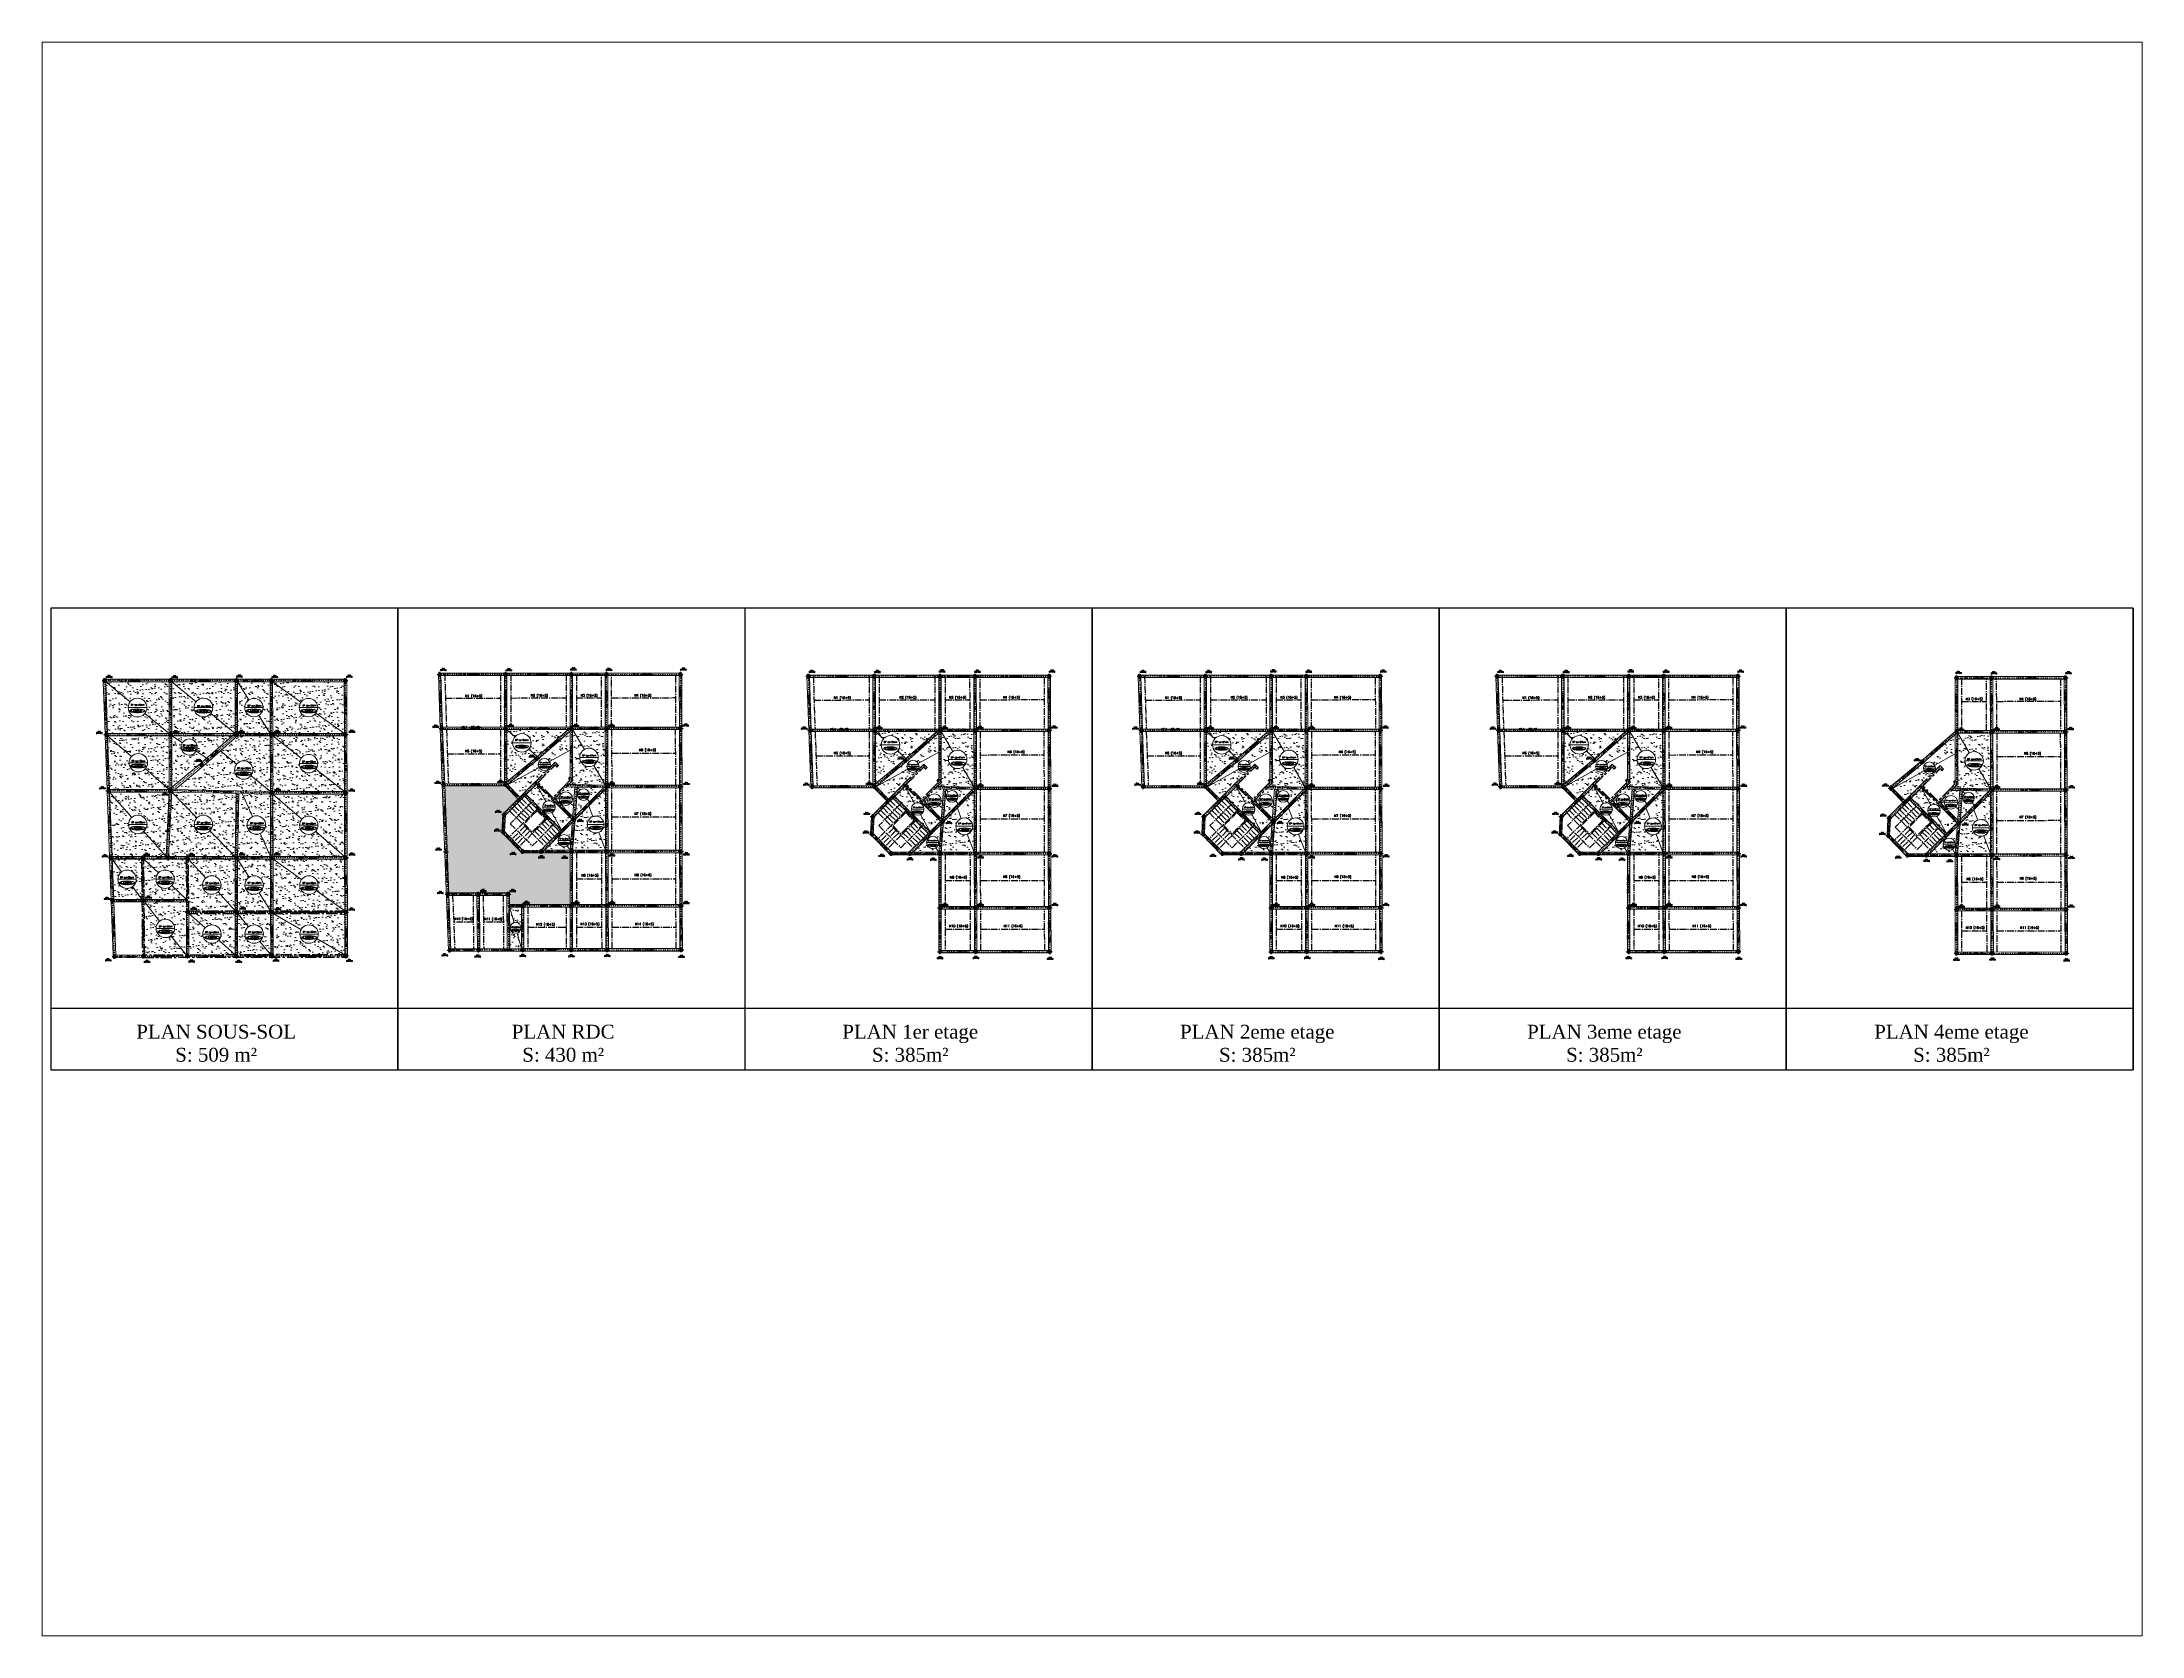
# Paper-space layout 'Layout2' of a CAD drawing. Header units: millimetres. Extents: x 26 to 231, y 20 to 176.
# The model-space entities are those that its viewports show. They can reach past a viewport. Long polylines and large blocks are cut down to what shows.
import ezdxf
from ezdxf.enums import TextEntityAlignment as Align

# ---------------------------------------------------------------- set-up
doc = ezdxf.new("R2010")
doc.units = ezdxf.units.MM
for name, pattern in [('CENTER', [2, 1.25, -0.25, 0.25, -0.25]), ('CENTER2', [1.125, 0.75, -0.125, 0.125, -0.125]), ('CONTINU', [0])]:
    doc.linetypes.add(name, pattern=pattern)
for name, color, linetype in [('AXE', 1, 'CENTER'), ('Dalle Nervuree', 120, 'CONTINU'), ('Escalierr', 30, 'Continuous'), ('Poteaux', 7, 'Continuous'), ('texte poteau', 7, 'Continuous'), ('texte poutre', 7, 'Continuous'), ('Voiles', 6, 'CENTER')]:
    doc.layers.add(name, color=color, linetype=linetype)
for name, color, linetype, lineweight in [('dalle pleine', 170, 'Continuous', 20), ('Poutre', 50, 'Continuous', 20), ('Raidesseur', 3, 'Continuous', 20)]:
    doc.layers.add(name, color=color, linetype=linetype, lineweight=lineweight)
doc.styles.add('ROMANS', font='romans.shx', dxfattribs={"width": 0.65})
doc.styles.get("Standard").update_dxf_attribs({"font": 'arial.ttf'})
doc.styles.add('STYLE2', font='romanc.shx')
pattern_1 = [(37.5, (2073.08204, 1706.1236), (-0.025197, 0.77073), [0, -0.608, 0, -0.68, 0, -0.65]), (7.5, (2073.082, 1706.1236), (0.70791, 1.128858), [0, -0.328, 0, -0.548, 0, -0.21]), (327.5, (2072.59004, 1706.1236), (1.245657, 0.002264), [0, -0.2, 0, -0.72, 0, -0.94]), (317.5, (2072.59, 1706.1236), (1.20245, 0.35107), [0, -0.1, 0, -0.472, 0, -0.54])]
pattern_2 = [(37.5, (2063.4201, 1706.33234), (-0.0251973, 0.7707295), [0, -0.608, 0, -0.68, 0, -0.65]), (7.5, (2063.4201, 1706.3323), (0.70791, 1.128858), [0, -0.328, 0, -0.548, 0, -0.21]), (327.5, (2062.9281, 1706.33234), (1.245657, 0.0022636), [0, -0.2, 0, -0.72, 0, -0.94]), (317.5, (2062.9281, 1706.3323), (1.20245, 0.35107), [0, -0.1, 0, -0.472, 0, -0.54])]
pattern_3 = [(37.5, (2095.3777, 1706.1646), (-0.025197, 0.7707295), [0, -0.608, 0, -0.68, 0, -0.65]), (7.5, (2095.3777, 1706.1646), (0.70791, 1.128858), [0, -0.328, 0, -0.548, 0, -0.21]), (327.5, (2094.8857, 1706.1646), (1.245657, 0.002264), [0, -0.2, 0, -0.72, 0, -0.94]), (317.5, (2094.8857, 1706.1646), (1.20245, 0.35107), [0, -0.1, 0, -0.472, 0, -0.54])]
pattern_4 = [(37.5, (2124.0931, 1706.1646), (-0.025197, 0.7707295), [0, -0.608, 0, -0.68, 0, -0.65]), (7.5, (2124.0931, 1706.1646), (0.70791, 1.128858), [0, -0.328, 0, -0.548, 0, -0.21]), (327.5, (2123.6011, 1706.1646), (1.245657, 0.002264), [0, -0.2, 0, -0.72, 0, -0.94]), (317.5, (2123.6011, 1706.1646), (1.20245, 0.35107), [0, -0.1, 0, -0.472, 0, -0.54])]
pattern_5 = [(37.5, (2155.0843, 1706.1646), (-0.025197, 0.7707295), [0, -0.608, 0, -0.68, 0, -0.65]), (7.5, (2155.0843, 1706.1646), (0.70791, 1.128858), [0, -0.328, 0, -0.548, 0, -0.21]), (327.5, (2154.5923, 1706.1646), (1.245657, 0.002264), [0, -0.2, 0, -0.72, 0, -0.94]), (317.5, (2154.5923, 1706.1646), (1.20245, 0.35107), [0, -0.1, 0, -0.472, 0, -0.54])]
pattern_6 = [(37.5, (2183.50306, 1706.0258), (-0.025197, 0.7707295), [0, -0.608, 0, -0.68, 0, -0.65]), (7.5, (2183.5031, 1706.0258), (0.70791, 1.128858), [0, -0.328, 0, -0.548, 0, -0.21]), (327.5, (2183.01106, 1706.0258), (1.245657, 0.002264), [0, -0.2, 0, -0.72, 0, -0.94]), (317.5, (2183.0111, 1706.0258), (1.20245, 0.35107), [0, -0.1, 0, -0.472, 0, -0.54])]

# ---------------------------------------------------------------- blocks, each defined once
blk = doc.blocks.new('22x22')
at = {"layer": 'AXE', "linetype": 'Continuous', "true_color": 0x293189}
h = blk.add_hatch(color=177, dxfattribs=at)
h.dxf.hatch_style = 1
h.paths.add_polyline_path([(3053.94, 1761.83), (3053.83, 1761.83), (3053.83, 1761.72), (3053.94, 1761.72)])
h.paths.add_polyline_path([(3053.83, 1761.83), (3053.72, 1761.83), (3053.72, 1761.72), (3053.73, 1761.72), (3053.83, 1761.72), (3053.83, 1761.72)])
h.paths.add_polyline_path([(3053.83, 1761.72), (3053.73, 1761.72), (3053.72, 1761.72), (3053.72, 1761.61), (3053.83, 1761.61), (3053.83, 1761.62)])
h.paths.add_polyline_path([(3053.94, 1761.72), (3053.83, 1761.72), (3053.83, 1761.72), (3053.83, 1761.62), (3053.83, 1761.61), (3053.94, 1761.61)])
at = {"layer": 'Poteaux', "linetype": 'Continuous'}
for p, q in [((3053.62, 1761.72), (3053.73, 1761.72)), ((3053.73, 1761.72), (3053.83, 1761.72)), ((3053.83, 1761.83), (3053.83, 1761.93)), ((3053.83, 1761.72), (3053.83, 1761.83)), ((3053.83, 1761.72), (3053.94, 1761.72)), ((3053.83, 1761.62), (3053.83, 1761.72)), ((3053.83, 1761.51), (3053.83, 1761.62)), ((3053.94, 1761.72), (3054.04, 1761.72))]:
    blk.add_line(p, q, dxfattribs=at)
at = {"layer": 'Poteaux'}
blk.add_lwpolyline([(3053.94, 1761.61), (3053.94, 1761.83), (3053.72, 1761.83), (3053.72, 1761.61), (3053.94, 1761.61)], close=True, dxfattribs=at)
blk = doc.blocks.new('_ClosedBlank')
at = {"color": 0, "linetype": 'ByBlock', "lineweight": -2}
for p, q in [((-1, 0.2), (0, 0)), ((-1, 0.2), (-1, -0.2)), ((0, 0), (-1, -0.2))]:
    blk.add_line(p, q, dxfattribs=at)

msp = doc.modelspace()

# ---------------------------------------------------------------- hatches: boundary and pattern name
at = {"layer": 'dalle pleine', "linetype": 'Continuous'}
h = msp.add_hatch(dxfattribs=at)
h.set_pattern_fill('AR-SAND', scale=0.4)
h.set_pattern_definition(pattern_1)
h.paths.add_polyline_path([(2078.69, 1701.04), (2073.19, 1701.04), (2075.31, 1699.32, -0.706085), (2076.75, 1698.81, -0.172275), (2076.57, 1698.29), (2078.69, 1696.57)], flags=17)
h.paths.add_polyline_path([(2076.57, 1698.29, -0.706085), (2075.13, 1698.81, -0.172275), (2075.31, 1699.32), (2073.19, 1701.04), (2073.34, 1696.57), (2078.69, 1696.57)], flags=17)
h = msp.add_hatch(dxfattribs=at)
h.set_pattern_fill('AR-SAND', scale=0.4)
h.set_pattern_definition(pattern_1)
h.paths.add_polyline_path([(2084.39, 1701.04), (2078.91, 1701.04), (2081.02, 1699.32, -0.70586), (2082.46, 1698.81, -0.172429), (2082.28, 1698.3), (2084.39, 1696.57)])
h.paths.add_polyline_path([(2080.84, 1698.81, -0.172429), (2081.02, 1699.32), (2078.91, 1701.04), (2078.91, 1696.57), (2084.39, 1696.57), (2082.28, 1698.3, -0.70586)], flags=17)
h = msp.add_hatch(dxfattribs=at)
h.set_pattern_fill('AR-SAND', scale=0.4)
h.set_pattern_definition(pattern_1)
h.paths.add_polyline_path([(2087.43, 1701.04), (2084.61, 1701.04), (2085.6, 1699.48, -0.591262), (2086.83, 1698.81, -0.256864), (2086.46, 1698.13), (2087.44, 1696.57)], flags=17)
h.paths.add_polyline_path([(2085.23, 1698.81, -0.256864), (2085.6, 1699.48), (2084.61, 1701.04), (2084.61, 1696.57), (2087.44, 1696.57), (2086.46, 1698.13, -0.591262)], flags=17)
h = msp.add_hatch(dxfattribs=at)
h.set_pattern_fill('AR-SAND', scale=0.4)
h.set_pattern_definition(pattern_1)
h.paths.add_polyline_path([(2093.86, 1701.04), (2087.65, 1701.04), (2090.11, 1699.27, -0.728657), (2091.56, 1698.81, -0.156968), (2091.41, 1698.34), (2093.87, 1696.57)], flags=17)
h.paths.add_polyline_path([(2089.96, 1698.81, -0.156968), (2090.11, 1699.27), (2087.65, 1701.04), (2087.66, 1696.57), (2093.87, 1696.57), (2091.41, 1698.34, -0.728657)], flags=17)
h = msp.add_hatch(dxfattribs=at)
h.set_pattern_fill('AR-SAND', scale=0.4)
h.set_pattern_definition(pattern_2)
h.paths.add_polyline_path([(2113.26, 1696.9), (2107.96, 1696.9), (2108.66, 1696.28, -0.692128), (2110.06, 1695.75, -0.181944), (2109.86, 1695.22), (2110.57, 1694.6), (2110.57, 1694.54)])
h.paths.add_polyline_path([(2110.46, 1694.45), (2110.46, 1694.5), (2110.53, 1694.5), (2110.57, 1694.54), (2110.57, 1694.6), (2109.86, 1695.22, -0.692128), (2108.46, 1695.75, -0.181944), (2108.66, 1696.28), (2107.96, 1696.9), (2107.96, 1692.38)])
h = msp.add_hatch(dxfattribs=at)
h.set_pattern_fill('AR-SAND', scale=0.4)
h.set_pattern_definition(pattern_2)
h.paths.add_polyline_path([(2113.66, 1696.9), (2114.68, 1695.18, -0.580692), (2115.88, 1694.49, -0.265269), (2115.49, 1693.8), (2116.5, 1692.09), (2116.49, 1696.9), (2116.49, 1696.9)])
h.paths.add_polyline_path([(2114.28, 1694.49, -0.265269), (2114.68, 1695.18), (2113.66, 1696.9), (2113.66, 1692.57), (2113.71, 1692.52), (2113.34, 1692.15), (2113.97, 1692.13), (2116.5, 1692.09), (2115.49, 1693.8, -0.580692)])
h.paths.add_polyline_path([(2116.72, 1693.73), (2116.72, 1695.62), (2116.45, 1695.62), (2116.45, 1693.73)], flags=9)
h = msp.add_hatch(dxfattribs=at)
h.set_pattern_fill('AR-SAND', scale=0.4)
h.set_pattern_definition(pattern_1)
h.paths.add_polyline_path([(2078.69, 1696.35), (2073.34, 1696.35), (2075.41, 1694.56, -0.693662), (2076.81, 1694.03, -0.180873), (2076.62, 1693.51), (2078.69, 1691.71)], flags=17)
h.paths.add_polyline_path([(2075.21, 1694.03, -0.180873), (2075.41, 1694.56), (2073.34, 1696.35), (2073.52, 1691.7), (2078.69, 1691.71), (2076.62, 1693.51, -0.693662)])
h = msp.add_hatch(dxfattribs=at)
h.set_pattern_fill('AR-SAND', scale=0.4)
h.set_pattern_definition(pattern_1)
h.paths.add_polyline_path([(2081.41, 1693.96), (2081.94, 1694.43), (2081.01, 1695.02, -0.750911), (2079.73, 1695.39, -0.142262), (2079.83, 1695.76), (2078.91, 1696.35), (2078.91, 1691.89)])
h.paths.add_polyline_path([(2084.14, 1696.35), (2078.91, 1696.35), (2079.83, 1695.76, -0.750911), (2081.12, 1695.39, -0.142262), (2081.01, 1695.02), (2081.94, 1694.43)])
h = msp.add_hatch(dxfattribs=at)
h.set_pattern_fill('AR-SAND', scale=0.4)
h.set_pattern_definition(pattern_1)
h.paths.add_polyline_path([(2087.44, 1696.35), (2084.61, 1696.35), (2083.12, 1695.05), (2084.53, 1693.91, -0.706871), (2085.95, 1693.4, -0.171735), (2085.78, 1692.9), (2087.46, 1691.54)])
h = msp.add_hatch(dxfattribs=at)
h.set_pattern_fill('AR-SAND', scale=0.4)
h.set_pattern_definition(pattern_1)
h.paths.add_polyline_path([(2089.97, 1693.95, -0.166174), (2090.14, 1694.44), (2087.66, 1696.35), (2087.68, 1691.54), (2093.88, 1691.54), (2091.41, 1693.46, -0.715009)])
h.paths.add_polyline_path([(2093.87, 1696.35), (2087.66, 1696.35), (2090.14, 1694.44, -0.715009), (2091.57, 1693.95, -0.166174), (2091.41, 1693.46), (2093.88, 1691.54)], flags=17)
h = msp.add_hatch(dxfattribs=at)
h.set_pattern_fill('AR-SAND', scale=0.4)
h.set_pattern_definition(pattern_2)
h.paths.add_polyline_path([(2110.68, 1694.34), (2110.68, 1694.28), (2110.61, 1694.28), (2108.02, 1692.14), (2108.06, 1692.14), (2110.75, 1693.63, -0.126718), (2110.68, 1693.88, -0.775068), (2111.67, 1694.13), (2113.44, 1695.11), (2113.44, 1696.76)])
h.paths.add_polyline_path([(2108.86, 1692.77), (2110.26, 1693.99), (2110.08, 1694.2), (2108.68, 1692.97)], flags=24)
h = msp.add_hatch(dxfattribs=at)
h.set_pattern_fill('AR-SAND', scale=0.4)
h.set_pattern_definition(pattern_3)
h.paths.add_polyline_path([(2145.22, 1696.73), (2139.91, 1696.73), (2140.62, 1696.11, -0.692128), (2142.02, 1695.58, -0.181944), (2141.82, 1695.06), (2142.53, 1694.44), (2142.53, 1694.37)])
h.paths.add_polyline_path([(2142.42, 1694.28), (2142.42, 1694.34), (2142.49, 1694.34), (2142.53, 1694.37), (2142.53, 1694.44), (2141.82, 1695.06, -0.692128), (2140.42, 1695.58, -0.181944), (2140.62, 1696.11), (2139.91, 1696.73), (2139.91, 1692.21)])
h = msp.add_hatch(dxfattribs=at)
h.set_pattern_fill('AR-SAND', scale=0.4)
h.set_pattern_definition(pattern_3)
h.paths.add_polyline_path([(2142.64, 1694.18), (2142.64, 1694.12), (2142.57, 1694.12), (2139.98, 1691.97), (2140.01, 1691.97), (2142.71, 1693.46, -0.126718), (2142.64, 1693.71, -0.775068), (2143.62, 1693.97), (2145.4, 1694.95), (2145.4, 1696.6)])
h.paths.add_polyline_path([(2140.82, 1692.6), (2142.21, 1693.83), (2142.04, 1694.03), (2140.64, 1692.8)], flags=24)
h = msp.add_hatch(dxfattribs=at)
h.set_pattern_fill('AR-SAND', scale=0.4)
h.set_pattern_definition(pattern_3)
h.paths.add_polyline_path([(2145.62, 1696.73), (2146.63, 1695.01, -0.580692), (2147.84, 1694.32, -0.265269), (2147.45, 1693.64), (2148.46, 1691.92), (2148.45, 1696.73), (2148.45, 1696.73)])
h.paths.add_polyline_path([(2146.24, 1694.32, -0.265269), (2146.63, 1695.01), (2145.62, 1696.73), (2145.62, 1692.4), (2145.67, 1692.35), (2145.3, 1691.98), (2145.93, 1691.97), (2148.46, 1691.92), (2147.45, 1693.64, -0.580692)])
h.paths.add_polyline_path([(2148.68, 1693.57), (2148.68, 1695.45), (2148.41, 1695.45), (2148.41, 1693.57)], flags=9)
h = msp.add_hatch(dxfattribs=at)
h.set_pattern_fill('AR-SAND', scale=0.4)
h.set_pattern_definition(pattern_4)
h.paths.add_polyline_path([(2173.93, 1696.73), (2168.63, 1696.73), (2169.33, 1696.11, -0.692128), (2170.74, 1695.58, -0.181944), (2170.54, 1695.06), (2171.24, 1694.44), (2171.24, 1694.37)])
h.paths.add_polyline_path([(2171.13, 1694.28), (2171.13, 1694.34), (2171.2, 1694.34), (2171.24, 1694.37), (2171.24, 1694.44), (2170.54, 1695.06, -0.692128), (2169.14, 1695.58, -0.181944), (2169.33, 1696.11), (2168.63, 1696.73), (2168.63, 1692.21)])
h = msp.add_hatch(dxfattribs=at)
h.set_pattern_fill('AR-SAND', scale=0.4)
h.set_pattern_definition(pattern_4)
h.paths.add_polyline_path([(2171.35, 1694.18), (2171.35, 1694.12), (2171.28, 1694.12), (2168.69, 1691.97), (2168.73, 1691.97), (2171.42, 1693.46, -0.126718), (2171.36, 1693.71, -0.775068), (2172.34, 1693.97), (2174.12, 1694.95), (2174.12, 1696.6)])
h.paths.add_polyline_path([(2169.53, 1692.6), (2170.93, 1693.83), (2170.75, 1694.03), (2169.35, 1692.8)], flags=24)
h = msp.add_hatch(dxfattribs=at)
h.set_pattern_fill('AR-SAND', scale=0.4)
h.set_pattern_definition(pattern_4)
h.paths.add_polyline_path([(2174.34, 1696.73), (2175.35, 1695.01, -0.580692), (2176.56, 1694.32, -0.265269), (2176.16, 1693.64), (2177.18, 1691.92), (2177.17, 1696.73), (2177.17, 1696.73)])
h.paths.add_polyline_path([(2174.96, 1694.32, -0.265269), (2175.35, 1695.01), (2174.34, 1696.73), (2174.34, 1692.4), (2174.39, 1692.35), (2174.02, 1691.98), (2174.64, 1691.97), (2177.18, 1691.92), (2176.16, 1693.64, -0.580692)])
h.paths.add_polyline_path([(2177.4, 1693.55), (2177.4, 1695.46), (2177.12, 1695.46), (2177.12, 1693.55)], flags=9)
h = msp.add_hatch(dxfattribs=at)
h.set_pattern_fill('AR-SAND', scale=0.4)
h.set_pattern_definition(pattern_5)
h.paths.add_polyline_path([(2204.92, 1696.73), (2199.62, 1696.73), (2200.33, 1696.11, -0.692128), (2201.73, 1695.58, -0.181944), (2201.53, 1695.06), (2202.23, 1694.44), (2202.23, 1694.37)])
h.paths.add_polyline_path([(2202.12, 1694.28), (2202.12, 1694.34), (2202.19, 1694.34), (2202.23, 1694.37), (2202.23, 1694.44), (2201.53, 1695.06, -0.692128), (2200.13, 1695.58, -0.181944), (2200.33, 1696.11), (2199.62, 1696.73), (2199.62, 1692.21)])
h = msp.add_hatch(dxfattribs=at)
h.set_pattern_fill('AR-SAND', scale=0.4)
h.set_pattern_definition(pattern_5)
h.paths.add_polyline_path([(2202.34, 1694.18), (2202.34, 1694.12), (2202.27, 1694.12), (2199.68, 1691.97), (2199.72, 1691.97), (2202.41, 1693.46, -0.126718), (2202.35, 1693.71, -0.775068), (2203.33, 1693.97), (2205.11, 1694.95), (2205.11, 1696.6)])
h.paths.add_polyline_path([(2200.52, 1692.6), (2201.92, 1693.83), (2201.74, 1694.03), (2200.35, 1692.8)], flags=24)
h = msp.add_hatch(dxfattribs=at)
h.set_pattern_fill('AR-SAND', scale=0.4)
h.set_pattern_definition(pattern_5)
h.paths.add_polyline_path([(2205.33, 1696.73), (2206.34, 1695.01, -0.580692), (2207.55, 1694.32, -0.265269), (2207.15, 1693.64), (2208.17, 1691.92), (2208.16, 1696.73), (2208.16, 1696.73)])
h.paths.add_polyline_path([(2205.95, 1694.32, -0.265269), (2206.34, 1695.01), (2205.33, 1696.73), (2205.33, 1692.4), (2205.38, 1692.35), (2205.01, 1691.98), (2205.64, 1691.97), (2208.17, 1691.92), (2207.15, 1693.64, -0.580692)])
h.paths.add_polyline_path([(2208.39, 1693.55), (2208.39, 1695.46), (2208.11, 1695.46), (2208.11, 1693.55)], flags=9)
h = msp.add_hatch(dxfattribs=at)
h.set_pattern_fill('AR-SAND', scale=0.4)
h.set_pattern_definition(pattern_6)
h.paths.add_polyline_path([(2230.76, 1694.04), (2230.76, 1693.98), (2230.69, 1693.98), (2228.1, 1691.84), (2228.14, 1691.84), (2230.83, 1693.32, -0.126718), (2230.77, 1693.57, -0.775068), (2231.75, 1693.83), (2233.53, 1694.81), (2233.53, 1696.46)])
h.paths.add_polyline_path([(2228.94, 1692.46), (2230.34, 1693.69), (2230.16, 1693.89), (2228.76, 1692.67)], flags=24)
h = msp.add_hatch(dxfattribs=at)
h.set_pattern_fill('AR-SAND', scale=0.4)
h.set_pattern_definition(pattern_6)
h.paths.add_polyline_path([(2233.75, 1696.59), (2234.76, 1694.87, -0.580692), (2235.97, 1694.19, -0.265269), (2235.57, 1693.5), (2236.59, 1691.78), (2236.58, 1696.59), (2236.58, 1696.59)])
h.paths.add_polyline_path([(2234.37, 1694.19, -0.265269), (2234.76, 1694.87), (2233.75, 1696.59), (2233.75, 1692.26), (2233.8, 1692.21), (2233.43, 1691.84), (2234.05, 1691.83), (2236.59, 1691.78), (2235.57, 1693.5, -0.580692)])
h.paths.add_polyline_path([(2236.81, 1693.41), (2236.81, 1695.33), (2236.53, 1695.33), (2236.53, 1693.41)], flags=9)
h = msp.add_hatch(dxfattribs=at)
h.set_pattern_fill('AR-SAND', scale=0.4)
h.set_pattern_definition(pattern_1)
h.paths.add_polyline_path([(2084.35, 1693.4, -0.171735), (2084.53, 1693.91), (2083.12, 1695.05), (2081.63, 1693.74), (2079.17, 1691.7), (2087.46, 1691.54), (2085.78, 1692.9, -0.706871)])
h = msp.add_hatch(dxfattribs=at)
h.set_pattern_fill('AR-SAND', scale=0.4)
h.set_pattern_definition(pattern_2)
h.paths.add_polyline_path([(2111.49, 1693.44, -0.431149), (2110.75, 1693.63), (2108.06, 1692.14), (2108.02, 1692.14), (2108.01, 1692.13), (2109.09, 1691.05), (2110.37, 1692.32), (2110.37, 1692.32)])
h = msp.add_hatch(dxfattribs=at)
h.set_pattern_fill('AR-SAND', scale=0.4)
h.set_pattern_definition(pattern_3)
h.paths.add_polyline_path([(2143.44, 1693.27, -0.431149), (2142.71, 1693.46), (2140.01, 1691.97), (2139.98, 1691.97), (2139.97, 1691.97), (2141.05, 1690.88), (2142.33, 1692.16), (2142.33, 1692.16)])
h = msp.add_hatch(dxfattribs=at)
h.set_pattern_fill('AR-SAND', scale=0.4)
h.set_pattern_definition(pattern_4)
h.paths.add_polyline_path([(2172.16, 1693.27, -0.431149), (2171.42, 1693.46), (2168.73, 1691.97), (2168.69, 1691.97), (2168.68, 1691.97), (2169.76, 1690.88), (2171.04, 1692.16), (2171.05, 1692.16)])
h = msp.add_hatch(dxfattribs=at)
h.set_pattern_fill('AR-SAND', scale=0.4)
h.set_pattern_definition(pattern_5)
h.paths.add_polyline_path([(2203.15, 1693.27, -0.431149), (2202.41, 1693.46), (2199.72, 1691.97), (2199.68, 1691.97), (2199.67, 1691.97), (2200.75, 1690.88), (2202.04, 1692.16), (2202.04, 1692.16)])
h = msp.add_hatch(dxfattribs=at)
h.set_pattern_fill('AR-SAND', scale=0.4)
h.set_pattern_definition(pattern_6)
h.paths.add_polyline_path([(2231.57, 1693.13, -0.431149), (2230.83, 1693.32), (2228.14, 1691.84), (2228.1, 1691.84), (2228.09, 1691.83), (2229.17, 1690.74), (2230.45, 1692.02), (2230.46, 1692.02)])
h = msp.add_hatch(dxfattribs=at)
h.set_pattern_fill('AR-SAND', scale=0.4)
h.set_pattern_definition(pattern_1)
h.paths.add_polyline_path([(2078.68, 1691.49), (2073.52, 1691.48), (2075.44, 1689.29, -0.644486), (2076.76, 1688.68, -0.216185), (2076.49, 1688.08), (2078.41, 1685.89)])
h.paths.add_polyline_path([(2075.16, 1688.68, -0.216185), (2075.44, 1689.29), (2073.52, 1691.48), (2073.74, 1685.89), (2076.27, 1685.89), (2076.49, 1685.89), (2078.41, 1685.89), (2076.49, 1688.08, -0.644486)])
h = msp.add_hatch(dxfattribs=at)
h.set_pattern_fill('AR-SAND', scale=0.4)
h.set_pattern_definition(pattern_1)
h.paths.add_polyline_path([(2084.8, 1691.37), (2078.91, 1691.49), (2081.09, 1689.26, -0.66443), (2082.45, 1688.69, -0.201613), (2082.21, 1688.12), (2084.39, 1685.89), (2084.4, 1685.89)], flags=17)
h.paths.add_polyline_path([(2080.85, 1688.69, -0.201613), (2081.09, 1689.26), (2078.91, 1691.49), (2084.8, 1691.37), (2084.91, 1691.37), (2084.92, 1691.48), (2087.46, 1691.43), (2087.46, 1691.54), (2078.93, 1691.71), (2078.8, 1691.6), (2078.52, 1685.89), (2080.15, 1685.89), (2080.37, 1685.89), (2084.39, 1685.89), (2082.21, 1688.12, -0.66443)])
h = msp.add_hatch(color=7, dxfattribs=at)
h.dxf.hatch_style = 1
h.paths.add_polyline_path([(2113.44, 1686.22), (2111.05, 1686.22), (2111.05, 1686.22), (2110.83, 1686.22), (2109.42, 1686.21), (2109.42, 1686.21), (2109.2, 1686.21), (2109.2, 1686.28), (2107.6, 1687.91), (2107.53, 1687.91), (2107.53, 1688.02), (2107.53, 1688.02), (2107.53, 1688.02), (2107.53, 1688.13), (2107.54, 1688.13), (2107.61, 1689.53), (2107.61, 1689.64), (2107.67, 1689.64), (2108.93, 1690.89), (2107.8, 1692.03), (2102.57, 1692.02), (2102.78, 1686.43), (2102.79, 1686.43), (2102.79, 1686.24), (2102.92, 1682.74), (2102.93, 1682.74), (2105.36, 1682.74), (2105.58, 1682.74), (2107.97, 1682.74), (2108.19, 1682.74), (2108.19, 1682.63), (2108.19, 1681.73), (2113.44, 1681.73)])
h.paths.add_polyline_path([(2109.35, 1681.76), (2109.97, 1681.76), (2109.97, 1682.07), (2109.35, 1682.07)], flags=24)
h.paths.add_polyline_path([(2108.16, 1682.78), (2108.78, 1682.78), (2108.78, 1683.09), (2108.16, 1683.09)], flags=24)
h.paths.add_polyline_path([(2105.6, 1682.78), (2106.22, 1682.78), (2106.22, 1683.09), (2105.6, 1683.09)], flags=24)
h.paths.add_polyline_path([(2112.66, 1685.67), (2113.28, 1685.67), (2113.28, 1685.98), (2112.66, 1685.98)], flags=24)
h.paths.add_polyline_path([(2110.65, 1685.7), (2111.27, 1685.7), (2111.27, 1686.01), (2110.65, 1686.01)], flags=24)
h.paths.add_polyline_path([(2108.19, 1686), (2108.81, 1686), (2108.81, 1686.31), (2108.19, 1686.31)], flags=24)
h.paths.add_polyline_path([(2106.82, 1688.04), (2107.44, 1688.04), (2107.44, 1688.35), (2106.82, 1688.35)], flags=24)
h.paths.add_polyline_path([(2106.9, 1689.64), (2107.52, 1689.64), (2107.52, 1689.95), (2106.9, 1689.95)], flags=24)
h.paths.add_polyline_path([(2105.89, 1682.51), (2107.8, 1682.51), (2107.8, 1682.79), (2105.89, 1682.79)], flags=25)
h.paths.add_polyline_path([(2113.67, 1682.77), (2113.67, 1684.66), (2113.39, 1684.66), (2113.39, 1682.77)], flags=9)
h = msp.add_hatch(dxfattribs=at)
h.set_pattern_fill('AR-SAND', scale=0.4)
h.set_pattern_definition(pattern_2)
h.paths.add_polyline_path([(2110.53, 1692.17), (2109.63, 1691.28), (2110.21, 1690.7), (2110.74, 1690.17), (2111.59, 1689.32), (2112.12, 1688.79), (2112.69, 1688.21), (2111.87, 1689.72, -0.569671), (2111.07, 1690.19, -0.274152), (2111.35, 1690.67)])
h = msp.add_hatch(dxfattribs=at)
h.set_pattern_fill('AR-SAND', scale=0.4)
h.set_pattern_definition(pattern_2)
h.paths.add_polyline_path([(2111.96, 1690.76), (2111.95, 1690.75), (2110.68, 1692.02), (2110.53, 1692.17), (2111.35, 1690.67, -0.569671), (2112.15, 1690.19, -0.274152), (2111.87, 1689.72), (2112.69, 1688.21), (2113.6, 1689.12)])
h = msp.add_hatch(dxfattribs=at)
h.set_pattern_fill('AR-SAND', scale=0.4)
h.set_pattern_definition(pattern_2)
h.paths.add_polyline_path([(2113.85, 1691.92), (2113.13, 1691.93), (2112.11, 1690.92), (2112.49, 1690.91, -1), (2113.66, 1690.9), (2113.78, 1690.9)])
h.paths.add_polyline_path([(2113.78, 1690.9), (2113.66, 1690.9, -1), (2112.49, 1690.91), (2112.11, 1690.92), (2113.66, 1689.36)])
h.paths.add_polyline_path([(2113.81, 1688.39), (2113.95, 1690.3), (2113.68, 1690.32), (2113.53, 1688.41)], flags=9)
h = msp.add_hatch(dxfattribs=at)
h.set_pattern_fill('AR-SAND', scale=0.4)
h.set_pattern_definition(pattern_2)
h.paths.add_polyline_path([(2116.72, 1691.86), (2116.5, 1691.86), (2113.88, 1689.23), (2113.87, 1689.11), (2113.87, 1689.01), (2113.86, 1689.01), (2113.67, 1686.44), (2116.52, 1686.44), (2115.92, 1688, -0.525051), (2114.94, 1688.68, -1), (2116.39, 1688.68, -0.311431), (2115.92, 1688), (2116.52, 1686.44), (2116.63, 1686.44), (2116.74, 1686.44)])
h.paths.add_polyline_path([(2116.74, 1688.33), (2116.74, 1690.21), (2116.46, 1690.21), (2116.46, 1688.33)], flags=25)
h = msp.add_hatch(dxfattribs=at)
h.set_pattern_fill('AR-SAND', scale=0.4)
h.set_pattern_definition(pattern_2)
h.paths.add_polyline_path([(2116.35, 1691.87), (2114.07, 1691.91), (2114.07, 1691.91), (2114.28, 1691.66, -0.63569), (2115.1, 1691.27, -0.222726), (2114.92, 1690.89), (2115.12, 1690.64)])
h.paths.add_polyline_path([(2115.12, 1690.64), (2114.92, 1690.89, -0.63569), (2114.1, 1691.27, -0.222726), (2114.28, 1691.66), (2114.07, 1691.91), (2113.89, 1689.4)])
h = msp.add_hatch(dxfattribs=at)
h.set_pattern_fill('AR-SAND', scale=0.4)
h.set_pattern_definition(pattern_3)
h.paths.add_polyline_path([(2142.48, 1692), (2141.59, 1691.11), (2142.16, 1690.53), (2142.69, 1690), (2143.55, 1689.15), (2144.08, 1688.62), (2144.65, 1688.05), (2143.83, 1689.55, -0.569671), (2143.02, 1690.02, -0.274152), (2143.31, 1690.5)])
h = msp.add_hatch(dxfattribs=at)
h.set_pattern_fill('AR-SAND', scale=0.4)
h.set_pattern_definition(pattern_3)
h.paths.add_polyline_path([(2143.91, 1690.59), (2143.9, 1690.58), (2142.64, 1691.85), (2142.48, 1692), (2143.31, 1690.5, -0.569671), (2144.11, 1690.02, -0.274152), (2143.83, 1689.55), (2144.65, 1688.05), (2145.56, 1688.95)])
h = msp.add_hatch(dxfattribs=at)
h.set_pattern_fill('AR-SAND', scale=0.4)
h.set_pattern_definition(pattern_3)
h.paths.add_polyline_path([(2145.81, 1691.75), (2145.08, 1691.76), (2144.07, 1690.75), (2144.44, 1690.74, -1), (2145.62, 1690.73), (2145.73, 1690.73)])
h.paths.add_polyline_path([(2145.73, 1690.73), (2145.62, 1690.73, -1), (2144.44, 1690.74), (2144.07, 1690.75), (2145.62, 1689.2)])
h.paths.add_polyline_path([(2145.77, 1688.22), (2145.91, 1690.13), (2145.63, 1690.15), (2145.49, 1688.24)], flags=9)
h = msp.add_hatch(dxfattribs=at)
h.set_pattern_fill('AR-SAND', scale=0.4)
h.set_pattern_definition(pattern_3)
h.paths.add_polyline_path([(2148.68, 1691.7), (2148.46, 1691.7), (2145.83, 1689.07), (2145.82, 1688.94), (2145.82, 1688.84), (2145.82, 1688.84), (2145.63, 1686.27), (2148.47, 1686.27), (2147.88, 1687.84, -0.525051), (2146.89, 1688.52, -1), (2148.35, 1688.52, -0.311431), (2147.88, 1687.84), (2148.47, 1686.27), (2148.58, 1686.27), (2148.69, 1686.27)])
h.paths.add_polyline_path([(2148.69, 1688.16), (2148.69, 1690.05), (2148.42, 1690.05), (2148.42, 1688.16)], flags=25)
h = msp.add_hatch(dxfattribs=at)
h.set_pattern_fill('AR-SAND', scale=0.4)
h.set_pattern_definition(pattern_3)
h.paths.add_polyline_path([(2148.31, 1691.7), (2146.03, 1691.74), (2146.03, 1691.74), (2146.23, 1691.49, -0.63569), (2147.06, 1691.11, -0.222726), (2146.88, 1690.72), (2147.08, 1690.47)])
h.paths.add_polyline_path([(2147.08, 1690.47), (2146.88, 1690.72, -0.63569), (2146.05, 1691.11, -0.222726), (2146.23, 1691.49), (2146.03, 1691.74), (2145.85, 1689.24)])
h = msp.add_hatch(dxfattribs=at)
h.set_pattern_fill('AR-SAND', scale=0.4)
h.set_pattern_definition(pattern_4)
h.paths.add_polyline_path([(2171.2, 1692), (2170.31, 1691.11), (2170.88, 1690.53), (2171.41, 1690), (2172.26, 1689.15), (2172.79, 1688.62), (2173.36, 1688.05), (2172.54, 1689.55, -0.569671), (2171.74, 1690.02, -0.274152), (2172.02, 1690.5)])
h = msp.add_hatch(dxfattribs=at)
h.set_pattern_fill('AR-SAND', scale=0.4)
h.set_pattern_definition(pattern_4)
h.paths.add_polyline_path([(2172.63, 1690.59), (2172.62, 1690.58), (2171.35, 1691.85), (2171.2, 1692), (2172.02, 1690.5, -0.569671), (2172.82, 1690.02, -0.274152), (2172.54, 1689.55), (2173.36, 1688.05), (2174.27, 1688.95)])
h = msp.add_hatch(dxfattribs=at)
h.set_pattern_fill('AR-SAND', scale=0.4)
h.set_pattern_definition(pattern_4)
h.paths.add_polyline_path([(2174.52, 1691.75), (2173.8, 1691.76), (2172.78, 1690.75), (2173.16, 1690.74, -1), (2174.34, 1690.73), (2174.45, 1690.73)])
h.paths.add_polyline_path([(2174.45, 1690.73), (2174.34, 1690.73, -1), (2173.16, 1690.74), (2172.78, 1690.75), (2174.34, 1689.2)])
h.paths.add_polyline_path([(2174.48, 1688.22), (2174.62, 1690.13), (2174.35, 1690.15), (2174.21, 1688.24)], flags=9)
h = msp.add_hatch(dxfattribs=at)
h.set_pattern_fill('AR-SAND', scale=0.4)
h.set_pattern_definition(pattern_4)
h.paths.add_polyline_path([(2177.4, 1691.7), (2177.18, 1691.7), (2174.55, 1689.07), (2174.54, 1688.94), (2174.54, 1688.84), (2174.53, 1688.84), (2174.34, 1686.27), (2177.19, 1686.27), (2176.6, 1687.84, -0.525051), (2175.61, 1688.52, -1), (2177.06, 1688.52, -0.311431), (2176.6, 1687.84), (2177.19, 1686.27), (2177.3, 1686.27), (2177.41, 1686.27)])
h.paths.add_polyline_path([(2177.41, 1688.15), (2177.41, 1690.06), (2177.13, 1690.06), (2177.13, 1688.15)], flags=25)
h = msp.add_hatch(dxfattribs=at)
h.set_pattern_fill('AR-SAND', scale=0.4)
h.set_pattern_definition(pattern_4)
h.paths.add_polyline_path([(2177.03, 1691.7), (2174.74, 1691.74), (2174.74, 1691.74), (2174.95, 1691.49, -0.63569), (2175.77, 1691.11, -0.222726), (2175.59, 1690.72), (2175.8, 1690.47)])
h.paths.add_polyline_path([(2175.8, 1690.47), (2175.59, 1690.72, -0.63569), (2174.77, 1691.11, -0.222726), (2174.95, 1691.49), (2174.74, 1691.74), (2174.56, 1689.24)])
h = msp.add_hatch(dxfattribs=at)
h.set_pattern_fill('AR-SAND', scale=0.4)
h.set_pattern_definition(pattern_5)
h.paths.add_polyline_path([(2202.19, 1692), (2201.3, 1691.11), (2201.87, 1690.53), (2202.4, 1690), (2203.25, 1689.15), (2203.78, 1688.62), (2204.35, 1688.05), (2203.53, 1689.55, -0.569671), (2202.73, 1690.02, -0.274152), (2203.01, 1690.5)])
h = msp.add_hatch(dxfattribs=at)
h.set_pattern_fill('AR-SAND', scale=0.4)
h.set_pattern_definition(pattern_5)
h.paths.add_polyline_path([(2203.62, 1690.59), (2203.61, 1690.58), (2202.34, 1691.85), (2202.19, 1692), (2203.01, 1690.5, -0.569671), (2203.81, 1690.02, -0.274152), (2203.53, 1689.55), (2204.35, 1688.05), (2205.26, 1688.95)])
h = msp.add_hatch(dxfattribs=at)
h.set_pattern_fill('AR-SAND', scale=0.4)
h.set_pattern_definition(pattern_5)
h.paths.add_polyline_path([(2205.52, 1691.75), (2204.79, 1691.76), (2203.78, 1690.75), (2204.15, 1690.74, -1), (2205.33, 1690.73), (2205.44, 1690.73)])
h.paths.add_polyline_path([(2205.44, 1690.73), (2205.33, 1690.73, -1), (2204.15, 1690.74), (2203.78, 1690.75), (2205.33, 1689.2)])
h.paths.add_polyline_path([(2205.47, 1688.22), (2205.61, 1690.13), (2205.34, 1690.15), (2205.2, 1688.24)], flags=9)
h = msp.add_hatch(dxfattribs=at)
h.set_pattern_fill('AR-SAND', scale=0.4)
h.set_pattern_definition(pattern_5)
h.paths.add_polyline_path([(2208.39, 1691.7), (2208.17, 1691.7), (2205.54, 1689.07), (2205.53, 1688.94), (2205.53, 1688.84), (2205.52, 1688.84), (2205.33, 1686.27), (2208.18, 1686.27), (2207.59, 1687.84, -0.525051), (2206.6, 1688.52, -1), (2208.06, 1688.52, -0.311431), (2207.59, 1687.84), (2208.18, 1686.27), (2208.29, 1686.27), (2208.4, 1686.27)])
h.paths.add_polyline_path([(2208.4, 1688.15), (2208.4, 1690.06), (2208.13, 1690.06), (2208.13, 1688.15)], flags=25)
h = msp.add_hatch(dxfattribs=at)
h.set_pattern_fill('AR-SAND', scale=0.4)
h.set_pattern_definition(pattern_5)
h.paths.add_polyline_path([(2208.02, 1691.7), (2205.74, 1691.74), (2205.73, 1691.74), (2205.94, 1691.49, -0.63569), (2206.76, 1691.11, -0.222726), (2206.58, 1690.72), (2206.79, 1690.47)])
h.paths.add_polyline_path([(2206.79, 1690.47), (2206.58, 1690.72, -0.63569), (2205.76, 1691.11, -0.222726), (2205.94, 1691.49), (2205.73, 1691.74), (2205.55, 1689.24)])
h = msp.add_hatch(dxfattribs=at)
h.set_pattern_fill('AR-SAND', scale=0.4)
h.set_pattern_definition(pattern_6)
h.paths.add_polyline_path([(2230.61, 1691.86), (2229.72, 1690.97), (2230.29, 1690.4), (2230.82, 1689.87), (2231.67, 1689.01), (2232.2, 1688.48), (2232.77, 1687.91), (2231.95, 1689.41, -0.569671), (2231.15, 1689.88, -0.274152), (2231.43, 1690.36)])
h = msp.add_hatch(dxfattribs=at)
h.set_pattern_fill('AR-SAND', scale=0.4)
h.set_pattern_definition(pattern_6)
h.paths.add_polyline_path([(2232.04, 1690.45), (2232.03, 1690.44), (2230.76, 1691.71), (2230.61, 1691.86), (2231.43, 1690.36, -0.569671), (2232.23, 1689.88, -0.274152), (2231.95, 1689.41), (2232.77, 1687.91), (2233.68, 1688.81)])
h = msp.add_hatch(dxfattribs=at)
h.set_pattern_fill('AR-SAND', scale=0.4)
h.set_pattern_definition(pattern_6)
h.paths.add_polyline_path([(2233.93, 1691.61), (2233.21, 1691.62), (2232.19, 1690.61), (2232.57, 1690.61, -1), (2233.75, 1690.59), (2233.86, 1690.59)])
h.paths.add_polyline_path([(2233.86, 1690.59), (2233.75, 1690.59, -1), (2232.57, 1690.61), (2232.19, 1690.61), (2233.75, 1689.06)])
h.paths.add_polyline_path([(2233.89, 1688.08), (2234.03, 1689.99), (2233.76, 1690.01), (2233.62, 1688.1)], flags=9)
h = msp.add_hatch(dxfattribs=at)
h.set_pattern_fill('AR-SAND', scale=0.4)
h.set_pattern_definition(pattern_6)
h.paths.add_polyline_path([(2236.81, 1691.56), (2236.59, 1691.56), (2233.96, 1688.93), (2233.95, 1688.81), (2233.95, 1688.7), (2233.94, 1688.7), (2233.75, 1686.13), (2236.6, 1686.13), (2236.01, 1687.7, -0.525051), (2235.02, 1688.38, -1), (2236.47, 1688.38, -0.311431), (2236.01, 1687.7), (2236.6, 1686.13), (2236.71, 1686.13), (2236.82, 1686.13)])
h.paths.add_polyline_path([(2236.82, 1688.01), (2236.82, 1689.92), (2236.54, 1689.92), (2236.54, 1688.01)], flags=25)
h = msp.add_hatch(dxfattribs=at)
h.set_pattern_fill('AR-SAND', scale=0.4)
h.set_pattern_definition(pattern_6)
h.paths.add_polyline_path([(2236.44, 1691.56), (2234.15, 1691.61), (2234.15, 1691.6), (2234.36, 1691.35, -0.63569), (2235.18, 1690.97, -0.222726), (2235, 1690.58), (2235.21, 1690.33)])
h.paths.add_polyline_path([(2235.21, 1690.33), (2235, 1690.58, -0.63569), (2234.18, 1690.97, -0.222726), (2234.36, 1691.35), (2234.15, 1691.6), (2233.97, 1689.1)])
h = msp.add_hatch(dxfattribs=at)
h.set_pattern_fill('AR-SAND', scale=0.4)
h.set_pattern_definition(pattern_1)
h.paths.add_polyline_path([(2093.88, 1691.32), (2087.68, 1691.32), (2090.18, 1689.14, -0.693213), (2091.58, 1688.61, -0.181187), (2091.39, 1688.08), (2093.89, 1685.9)], flags=17)
h.paths.add_polyline_path([(2091.39, 1688.08, -0.693213), (2089.98, 1688.61, -0.181187), (2090.18, 1689.14), (2087.68, 1691.32), (2087.69, 1685.9), (2093.89, 1685.9)])
h.paths.add_polyline_path([(2093.89, 1685.68), (2087.69, 1685.68), (2090.15, 1683.9, -0.72756), (2091.6, 1683.43, -0.157702), (2091.44, 1682.96), (2093.91, 1681.18)])
h.paths.add_polyline_path([(2090, 1683.43, -0.157702), (2090.15, 1683.9), (2087.69, 1685.68), (2087.7, 1681.17), (2093.91, 1681.17), (2093.91, 1681.18), (2091.44, 1682.96, -0.72756)])
h.paths.add_polyline_path([(2087.47, 1685.68), (2084.61, 1685.67), (2085.61, 1684.1, -0.592528), (2086.85, 1683.43, -0.255865), (2086.48, 1682.75), (2087.48, 1681.18)])
h.paths.add_polyline_path([(2086.48, 1682.75, -0.592528), (2085.25, 1683.43, -0.255865), (2085.61, 1684.1), (2084.61, 1685.67), (2084.61, 1681.17), (2087.48, 1681.17), (2087.48, 1681.18)])
h.paths.add_polyline_path([(2084.39, 1685.67), (2080.37, 1685.67), (2081.85, 1684.02, -0.648602), (2083.18, 1683.43, -0.213149), (2082.92, 1682.83), (2084.39, 1681.18)], flags=17)
h.paths.add_polyline_path([(2081.58, 1683.43, -0.213149), (2081.85, 1684.02), (2080.37, 1685.67), (2080.36, 1685.67), (2080.38, 1681.18), (2080.39, 1681.18), (2084.39, 1681.17), (2084.39, 1681.18), (2082.92, 1682.83, -0.648602)])
h.paths.add_polyline_path([(2080.16, 1685.67), (2080.15, 1685.67), (2076.49, 1685.67), (2077.75, 1684.48, -0.678552), (2079.13, 1683.93, -0.191503), (2078.92, 1683.38), (2080.18, 1682.19)])
h.paths.add_polyline_path([(2077.53, 1683.93, -0.191503), (2077.75, 1684.48), (2076.49, 1685.67), (2076.48, 1685.67), (2076.52, 1682.19), (2076.53, 1682.19), (2080.18, 1682.19), (2078.92, 1683.38, -0.678552)])
h.paths.add_polyline_path([(2076.28, 1685.67), (2076.27, 1685.67), (2073.74, 1685.67), (2074.55, 1684.57, -0.616107), (2075.83, 1683.93, -0.237542), (2075.5, 1683.29), (2076.32, 1682.19)])
h.paths.add_polyline_path([(2075.5, 1683.29, -0.616107), (2074.23, 1683.93, -0.237542), (2074.55, 1684.57), (2073.74, 1685.67), (2073.88, 1682.19), (2076.32, 1682.19)])
h.paths.add_polyline_path([(2080.28, 1682.08), (2076.53, 1682.08), (2076.53, 1681.97), (2077.85, 1680.29, -0.626725), (2079.15, 1679.67, -0.229464), (2078.84, 1679.04), (2080.17, 1677.36), (2080.17, 1677.39), (2080.28, 1677.39), (2080.28, 1681.07)])
h.paths.add_polyline_path([(2077.55, 1679.67, -0.229464), (2077.85, 1680.29), (2076.53, 1681.97), (2076.52, 1681.97), (2076.56, 1677.37), (2076.57, 1677.37), (2076.57, 1677.36), (2080.17, 1677.36), (2078.84, 1679.04, -0.626725)])
h.paths.add_polyline_path([(2084.39, 1680.96), (2084.39, 1680.97), (2080.39, 1680.97), (2080.39, 1680.96), (2081.79, 1679.71, -0.688718), (2083.19, 1679.18, -0.18433), (2082.99, 1678.64), (2084.39, 1677.39)])
h.paths.add_polyline_path([(2081.59, 1679.18, -0.18433), (2081.79, 1679.71), (2080.39, 1680.96), (2080.39, 1677.39), (2080.39, 1677.36), (2084.39, 1677.37), (2084.39, 1677.39), (2082.99, 1678.64, -0.688718)])
h.paths.add_polyline_path([(2087.48, 1680.97), (2084.61, 1680.97), (2084.61, 1680.96), (2085.55, 1679.8, -0.62968), (2086.85, 1679.18, -0.227234), (2086.55, 1678.55), (2087.49, 1677.39)])
h.paths.add_polyline_path([(2085.25, 1679.18, -0.227234), (2085.55, 1679.8), (2084.61, 1680.96), (2084.61, 1677.39), (2084.61, 1677.37), (2087.49, 1677.37), (2087.49, 1677.39), (2086.55, 1678.55, -0.62968)])
h.paths.add_polyline_path([(2090.01, 1679.18, -0.131551), (2090.11, 1679.58), (2087.7, 1680.97), (2087.7, 1680.96), (2087.71, 1677.37), (2093.91, 1677.38), (2093.91, 1677.39), (2091.5, 1678.78, -0.767486)])
h.paths.add_polyline_path([(2093.91, 1680.97), (2087.7, 1680.97), (2090.11, 1679.58, -0.767486), (2091.61, 1679.18, -0.131551), (2091.5, 1678.78), (2093.91, 1677.39)], flags=17)
h = msp.add_hatch(dxfattribs=at)
h.set_pattern_fill('AR-SAND', scale=0.4)
h.set_pattern_definition(pattern_1)
h.paths.add_polyline_path([(2087.46, 1691.32), (2085.02, 1691.37), (2085.92, 1689.36, -0.543417), (2087.04, 1688.63, -0.295826), (2086.57, 1687.9), (2087.47, 1685.9)], flags=17)
h.paths.add_polyline_path([(2086.57, 1687.9, -0.543417), (2085.44, 1688.63, -0.295826), (2085.92, 1689.36), (2085.02, 1691.37), (2084.62, 1685.89), (2087.47, 1685.9)])
h = msp.add_hatch(dxfattribs=at)
h.set_pattern_fill('AR-SAND', scale=0.4)
h.set_pattern_definition(pattern_2)
h.paths.add_polyline_path([(2113.62, 1688.83), (2112.6, 1687.81), (2112.65, 1687.73, -0.586883), (2113.45, 1687.28, -0.260332), (2113.2, 1686.83), (2113.44, 1686.44), (2113.45, 1686.44)])
h.paths.add_polyline_path([(2112.4, 1687.28, -0.260332), (2112.65, 1687.73), (2112.6, 1687.81), (2111.21, 1686.44), (2113.44, 1686.44), (2113.44, 1686.44), (2113.2, 1686.83, -0.586883)])
h.paths.add_polyline_path([(2113.81, 1688.39), (2113.95, 1690.3), (2113.68, 1690.32), (2113.53, 1688.41)], flags=9)
h = msp.add_hatch(dxfattribs=at)
h.set_pattern_fill('AR-SAND', scale=0.4)
h.set_pattern_definition(pattern_2)
h.paths.add_polyline_path([(2114.94, 1688.68, -0.311431), (2115.41, 1689.36), (2115.06, 1690.27), (2113.87, 1689.07), (2113.87, 1689.01), (2113.86, 1689.01), (2113.67, 1686.44), (2116.52, 1686.44), (2115.92, 1688, -0.525051)])
h = msp.add_hatch(dxfattribs=at)
h.set_pattern_fill('AR-SAND', scale=0.4)
h.set_pattern_definition(pattern_3)
h.paths.add_polyline_path([(2145.58, 1688.66), (2144.55, 1687.64), (2144.6, 1687.56, -0.586883), (2145.41, 1687.11, -0.260332), (2145.16, 1686.66), (2145.4, 1686.27), (2145.41, 1686.27)])
h.paths.add_polyline_path([(2144.35, 1687.11, -0.260332), (2144.6, 1687.56), (2144.55, 1687.64), (2143.17, 1686.27), (2145.4, 1686.27), (2145.4, 1686.27), (2145.16, 1686.66, -0.586883)])
h.paths.add_polyline_path([(2145.77, 1688.22), (2145.91, 1690.13), (2145.63, 1690.15), (2145.49, 1688.24)], flags=9)
h = msp.add_hatch(dxfattribs=at)
h.set_pattern_fill('AR-SAND', scale=0.4)
h.set_pattern_definition(pattern_3)
h.paths.add_polyline_path([(2146.89, 1688.52, -0.311431), (2147.36, 1689.2), (2147.02, 1690.1), (2145.82, 1688.9), (2145.82, 1688.84), (2145.82, 1688.84), (2145.63, 1686.27), (2148.47, 1686.27), (2147.88, 1687.84, -0.525051)])
h = msp.add_hatch(dxfattribs=at)
h.set_pattern_fill('AR-SAND', scale=0.4)
h.set_pattern_definition(pattern_4)
h.paths.add_polyline_path([(2174.3, 1688.66), (2173.27, 1687.64), (2173.32, 1687.56, -0.586883), (2174.12, 1687.11, -0.260332), (2173.87, 1686.66), (2174.11, 1686.27), (2174.12, 1686.27)])
h.paths.add_polyline_path([(2173.07, 1687.11, -0.260332), (2173.32, 1687.56), (2173.27, 1687.64), (2171.88, 1686.27), (2174.11, 1686.27), (2174.11, 1686.27), (2173.87, 1686.66, -0.586883)])
h.paths.add_polyline_path([(2174.48, 1688.22), (2174.62, 1690.13), (2174.35, 1690.15), (2174.21, 1688.24)], flags=9)
h = msp.add_hatch(dxfattribs=at)
h.set_pattern_fill('AR-SAND', scale=0.4)
h.set_pattern_definition(pattern_4)
h.paths.add_polyline_path([(2175.61, 1688.52, -0.311431), (2176.08, 1689.2), (2175.74, 1690.1), (2174.54, 1688.9), (2174.54, 1688.84), (2174.53, 1688.84), (2174.34, 1686.27), (2177.19, 1686.27), (2176.6, 1687.84, -0.525051)])
h = msp.add_hatch(dxfattribs=at)
h.set_pattern_fill('AR-SAND', scale=0.4)
h.set_pattern_definition(pattern_5)
h.paths.add_polyline_path([(2205.29, 1688.66), (2204.26, 1687.64), (2204.31, 1687.56, -0.586883), (2205.11, 1687.11, -0.260332), (2204.86, 1686.66), (2205.11, 1686.27), (2205.11, 1686.27)])
h.paths.add_polyline_path([(2204.06, 1687.11, -0.260332), (2204.31, 1687.56), (2204.26, 1687.64), (2202.87, 1686.27), (2205.11, 1686.27), (2205.11, 1686.27), (2204.86, 1686.66, -0.586883)])
h.paths.add_polyline_path([(2205.47, 1688.22), (2205.61, 1690.13), (2205.34, 1690.15), (2205.2, 1688.24)], flags=9)
h = msp.add_hatch(dxfattribs=at)
h.set_pattern_fill('AR-SAND', scale=0.4)
h.set_pattern_definition(pattern_5)
h.paths.add_polyline_path([(2206.6, 1688.52, -0.311431), (2207.07, 1689.2), (2206.73, 1690.1), (2205.53, 1688.9), (2205.53, 1688.84), (2205.52, 1688.84), (2205.33, 1686.27), (2208.18, 1686.27), (2207.59, 1687.84, -0.525051)])
h = msp.add_hatch(dxfattribs=at)
h.set_pattern_fill('AR-SAND', scale=0.4)
h.set_pattern_definition(pattern_6)
h.paths.add_polyline_path([(2233.71, 1688.52), (2232.68, 1687.5), (2232.73, 1687.42, -0.586883), (2233.53, 1686.97, -0.260332), (2233.28, 1686.53), (2233.52, 1686.13), (2233.53, 1686.13)])
h.paths.add_polyline_path([(2232.48, 1686.97, -0.260332), (2232.73, 1687.42), (2232.68, 1687.5), (2231.29, 1686.13), (2233.52, 1686.13), (2233.52, 1686.13), (2233.28, 1686.53, -0.586883)])
h.paths.add_polyline_path([(2233.89, 1688.08), (2234.03, 1689.99), (2233.76, 1690.01), (2233.62, 1688.1)], flags=9)
h = msp.add_hatch(dxfattribs=at)
h.set_pattern_fill('AR-SAND', scale=0.4)
h.set_pattern_definition(pattern_6)
h.paths.add_polyline_path([(2235.02, 1688.38, -0.311431), (2235.49, 1689.06), (2235.15, 1689.96), (2233.95, 1688.76), (2233.95, 1688.7), (2233.94, 1688.7), (2233.75, 1686.13), (2236.6, 1686.13), (2236.01, 1687.7, -0.525051)])
h = msp.add_hatch(dxfattribs=at)
h.set_pattern_fill('AR-SAND', scale=0.4)
h.set_pattern_definition(pattern_2)
h.paths.add_polyline_path([(2109.22, 1681.51), (2109.22, 1681.51), (2108.2, 1681.51), (2108.58, 1680.17, -0.498457), (2109.18, 1679.72, -0.334706), (2108.84, 1679.27), (2109.22, 1677.93)], flags=17)
h.paths.add_polyline_path([(2108.84, 1679.27, -0.498457), (2108.24, 1679.72, -0.334706), (2108.58, 1680.17), (2108.2, 1681.51), (2108.22, 1677.92), (2109.22, 1677.93), (2109.22, 1677.93)])
h.paths.add_polyline_path([(2109.44, 1678.74), (2109.44, 1680.65), (2109.17, 1680.65), (2109.17, 1678.74)], flags=9)
at = {"layer": 'texte poutre'}
h = msp.add_hatch(dxfattribs=at)
h.set_pattern_fill('GOST_GROUND', color=256, scale=0.015329, style=0)
h.set_pattern_definition([(45, (41499.03182, -5112.729), (0.2167821782, -1e-17), [0.3065762965]), (45, (41499.0778, -5112.729), (0.2167821782, -1e-17), [0.3065762965]), (45, (41499.12379, -5112.729), (0.2167821782, -1e-17), [0.3065762965])])
edge = h.paths.add_edge_path()
edge.add_ellipse((2075.99, 1698.58), major_axis=(0.654, 0), ratio=0.257456, start_angle=171.1582, end_angle=330.0477, ccw=False)
edge.add_ellipse((2075.91, 1698.53), major_axis=(0.654, 0), ratio=0.257456, start_angle=150.0477, end_angle=351.1582)
h = msp.add_hatch(dxfattribs=at)
h.set_pattern_fill('GOST_GROUND', color=256, scale=0.015329, style=0)
h.set_pattern_definition([(45, (41504.7769, -5112.74972), (0.2167821782, -1e-17), [0.3065762965]), (45, (41504.82289, -5112.74972), (0.2167821782, -1e-17), [0.3065762965]), (45, (41504.86888, -5112.74972), (0.2167821782, -1e-17), [0.3065762965])])
edge = h.paths.add_edge_path()
edge.add_ellipse((2081.74, 1698.56), major_axis=(0.654, 0), ratio=0.257456, start_angle=171.1582, end_angle=330.0477, ccw=False)
edge.add_ellipse((2081.66, 1698.5), major_axis=(0.654, 0), ratio=0.257456, start_angle=150.0477, end_angle=351.1582)
h = msp.add_hatch(dxfattribs=at)
h.set_pattern_fill('GOST_GROUND', color=256, scale=0.015329, style=0)
h.set_pattern_definition([(45, (41509.15693, -5112.7319), (0.2167821782, -1e-17), [0.3065762965]), (45, (41509.20292, -5112.7319), (0.2167821782, -1e-17), [0.3065762965]), (45, (41509.2489, -5112.7319), (0.2167821782, -1e-17), [0.3065762965])])
edge = h.paths.add_edge_path()
edge.add_ellipse((2086.12, 1698.58), major_axis=(0.654, 0), ratio=0.257456, start_angle=171.1582, end_angle=330.0477, ccw=False)
edge.add_ellipse((2086.04, 1698.52), major_axis=(0.654, 0), ratio=0.257456, start_angle=150.0477, end_angle=351.1582)
h = msp.add_hatch(dxfattribs=at)
h.set_pattern_fill('GOST_GROUND', color=256, scale=0.015329, style=0)
h.set_pattern_definition([(45, (41513.9067, -5112.7417), (0.2167821782, -1e-17), [0.3065762965]), (45, (41513.95268, -5112.7417), (0.2167821782, -1e-17), [0.3065762965]), (45, (41513.99867, -5112.7417), (0.2167821782, -1e-17), [0.3065762965])])
edge = h.paths.add_edge_path()
edge.add_ellipse((2090.87, 1698.57), major_axis=(0.654, 0), ratio=0.257456, start_angle=171.1582, end_angle=330.0477, ccw=False)
edge.add_ellipse((2090.79, 1698.51), major_axis=(0.654, 0), ratio=0.257456, start_angle=150.0477, end_angle=351.1582)
h = msp.add_hatch(dxfattribs=at)
h.set_pattern_fill('GOST_GROUND', color=256, scale=0.013935, style=0)
h.set_pattern_definition([(45, (37917.95942, -4496.58879), (0.1970654519, -1e-17), [0.2786926347]), (45, (37918.00122, -4496.58879), (0.1970654519, -1e-17), [0.2786926347]), (45, (37918.04303, -4496.58879), (0.1970654519, -1e-17), [0.2786926347])])
edge = h.paths.add_edge_path()
edge.add_ellipse((2080.52, 1695.22), major_axis=(0.595, 0), ratio=0.257456, start_angle=171.1582, end_angle=330.0477, ccw=False)
edge.add_ellipse((2080.44, 1695.17), major_axis=(0.595, 0), ratio=0.257456, start_angle=150.0477, end_angle=351.1582)
h = msp.add_hatch(dxfattribs=at)
h.set_pattern_fill('GOST_GROUND', color=256, scale=0.013389, style=0)
h.set_pattern_definition([(45, (36544.68599, -4254.084), (0.1893555743, -1e-17), [0.2677892213]), (45, (36544.72616, -4254.084), (0.1893555743, -1e-17), [0.2677892213]), (45, (36544.76633, -4254.084), (0.1893555743, -1e-17), [0.2677892213])])
edge = h.paths.add_edge_path()
edge.add_ellipse((2109.33, 1695.48), major_axis=(0.571, 0), ratio=0.257456, start_angle=171.1582, end_angle=330.0477, ccw=False)
edge.add_ellipse((2109.26, 1695.43), major_axis=(0.571, 0), ratio=0.257456, start_angle=150.0477, end_angle=351.1582)
h = msp.add_hatch(dxfattribs=at)
h.set_pattern_fill('GOST_GROUND', color=256, scale=0.013389, style=0)
h.set_pattern_definition([(45, (36576.64359, -4254.25171), (0.1893555743, -1e-17), [0.2677892213]), (45, (36576.68376, -4254.25171), (0.1893555743, -1e-17), [0.2677892213]), (45, (36576.72392, -4254.25171), (0.1893555743, -1e-17), [0.2677892213])])
edge = h.paths.add_edge_path()
edge.add_ellipse((2141.29, 1695.31), major_axis=(0.571, 0), ratio=0.257456, start_angle=171.1582, end_angle=330.0477, ccw=False)
edge.add_ellipse((2141.22, 1695.26), major_axis=(0.571, 0), ratio=0.257456, start_angle=150.0477, end_angle=351.1582)
h = msp.add_hatch(dxfattribs=at)
h.set_pattern_fill('GOST_GROUND', color=256, scale=0.013389, style=0)
h.set_pattern_definition([(45, (36605.35897, -4254.25171), (0.1893555743, -1e-17), [0.2677892213]), (45, (36605.39913, -4254.25171), (0.1893555743, -1e-17), [0.2677892213]), (45, (36605.4393, -4254.25171), (0.1893555743, -1e-17), [0.2677892213])])
edge = h.paths.add_edge_path()
edge.add_ellipse((2170, 1695.31), major_axis=(0.571, 0), ratio=0.257456, start_angle=171.1582, end_angle=330.0477, ccw=False)
edge.add_ellipse((2169.93, 1695.26), major_axis=(0.571, 0), ratio=0.257456, start_angle=150.0477, end_angle=351.1582)
h = msp.add_hatch(dxfattribs=at)
h.set_pattern_fill('GOST_GROUND', color=256, scale=0.013389, style=0)
h.set_pattern_definition([(45, (36636.35018, -4254.25171), (0.1893555743, -1e-17), [0.2677892213]), (45, (36636.39035, -4254.25171), (0.1893555743, -1e-17), [0.2677892213]), (45, (36636.43052, -4254.25171), (0.1893555743, -1e-17), [0.2677892213])])
edge = h.paths.add_edge_path()
edge.add_ellipse((2200.99, 1695.31), major_axis=(0.571, 0), ratio=0.257456, start_angle=171.1582, end_angle=330.0477, ccw=False)
edge.add_ellipse((2200.92, 1695.26), major_axis=(0.571, 0), ratio=0.257456, start_angle=150.0477, end_angle=351.1582)
h = msp.add_hatch(dxfattribs=at)
h.set_pattern_fill('GOST_GROUND', color=256, scale=0.015329, style=0)
h.set_pattern_definition([(45, (41499.125, -5117.50251), (0.2167821782, -1e-17), [0.3065762965]), (45, (41499.17099, -5117.50251), (0.2167821782, -1e-17), [0.3065762965]), (45, (41499.21698, -5117.50251), (0.2167821782, -1e-17), [0.3065762965])])
edge = h.paths.add_edge_path()
edge.add_ellipse((2076.09, 1693.81), major_axis=(0.654, 0), ratio=0.257456, start_angle=171.1582, end_angle=330.0477, ccw=False)
edge.add_ellipse((2076.01, 1693.75), major_axis=(0.654, 0), ratio=0.257456, start_angle=150.0477, end_angle=351.1582)
h = msp.add_hatch(dxfattribs=at)
h.set_pattern_fill('GOST_GROUND', color=256, scale=0.015329, style=0)
h.set_pattern_definition([(45, (41508.27358, -5118.17), (0.2167821782, -1e-17), [0.3065762965]), (45, (41508.31957, -5118.17), (0.2167821782, -1e-17), [0.3065762965]), (45, (41508.36555, -5118.17), (0.2167821782, -1e-17), [0.3065762965])])
edge = h.paths.add_edge_path()
edge.add_ellipse((2085.24, 1693.14), major_axis=(0.654, 0), ratio=0.257456, start_angle=171.1582, end_angle=330.0477, ccw=False)
edge.add_ellipse((2085.16, 1693.08), major_axis=(0.654, 0), ratio=0.257456, start_angle=150.0477, end_angle=351.1582)
h = msp.add_hatch(dxfattribs=at)
h.set_pattern_fill('GOST_GROUND', color=256, scale=0.015329, style=0)
h.set_pattern_definition([(45, (41513.91151, -5117.60566), (0.2167821782, -1e-17), [0.3065762965]), (45, (41513.9575, -5117.60566), (0.2167821782, -1e-17), [0.3065762965]), (45, (41514.00348, -5117.60566), (0.2167821782, -1e-17), [0.3065762965])])
edge = h.paths.add_edge_path()
edge.add_ellipse((2090.87, 1693.71), major_axis=(0.654, 0), ratio=0.257456, start_angle=171.1582, end_angle=330.0477, ccw=False)
edge.add_ellipse((2090.79, 1693.65), major_axis=(0.654, 0), ratio=0.257456, start_angle=150.0477, end_angle=351.1582)
h = msp.add_hatch(dxfattribs=at)
h.set_pattern_fill('GOST_GROUND', color=256, scale=0.010182, style=0)
h.set_pattern_definition([(45, (28296.66764, -2830.47514), (0.1439900482, -9e-18), [0.203632679]), (45, (28296.69818, -2830.47514), (0.1439900482, -9e-18), [0.203632679]), (45, (28296.72873, -2830.47514), (0.1439900482, -9e-18), [0.203632679])])
edge = h.paths.add_edge_path()
edge.add_ellipse((2111.28, 1693.7), major_axis=(0.435, 0), ratio=0.257456, start_angle=171.1582, end_angle=330.0477, ccw=False)
edge.add_ellipse((2111.23, 1693.66), major_axis=(0.435, 0), ratio=0.257456, start_angle=150.0477, end_angle=351.1582)
h = msp.add_hatch(dxfattribs=at)
h.set_pattern_fill('GOST_GROUND', color=256, scale=0.014519, style=0)
h.set_pattern_definition([(45, (39455.46817, -4757.2826), (0.20532930636, -1e-17), [0.2903794898]), (45, (39455.51173, -4757.2826), (0.20532930636, -1e-17), [0.2903794898]), (45, (39455.55528, -4757.2826), (0.20532930636, -1e-17), [0.2903794898])])
edge = h.paths.add_edge_path()
edge.add_ellipse((2115.2, 1694.18), major_axis=(0.62, 0), ratio=0.257456, start_angle=171.1582, end_angle=330.0477, ccw=False)
edge.add_ellipse((2115.12, 1694.12), major_axis=(0.62, 0), ratio=0.257456, start_angle=150.0477, end_angle=351.1582)
h = msp.add_hatch(dxfattribs=at)
h.set_pattern_fill('GOST_GROUND', color=256, scale=0.010182, style=0)
h.set_pattern_definition([(45, (28328.62524, -2830.64285), (0.1439900482, -9e-18), [0.203632679]), (45, (28328.65578, -2830.64285), (0.1439900482, -9e-18), [0.203632679]), (45, (28328.68633, -2830.64285), (0.1439900482, -9e-18), [0.203632679])])
edge = h.paths.add_edge_path()
edge.add_ellipse((2143.24, 1693.54), major_axis=(0.435, 0), ratio=0.257456, start_angle=171.1582, end_angle=330.0477, ccw=False)
edge.add_ellipse((2143.19, 1693.5), major_axis=(0.435, 0), ratio=0.257456, start_angle=150.0477, end_angle=351.1582)
h = msp.add_hatch(dxfattribs=at)
h.set_pattern_fill('GOST_GROUND', color=256, scale=0.014519, style=0)
h.set_pattern_definition([(45, (39487.42577, -4757.45031), (0.20532930636, -1e-17), [0.2903794898]), (45, (39487.46932, -4757.45031), (0.20532930636, -1e-17), [0.2903794898]), (45, (39487.51288, -4757.45031), (0.20532930636, -1e-17), [0.2903794898])])
edge = h.paths.add_edge_path()
edge.add_ellipse((2147.16, 1694.01), major_axis=(0.62, 0), ratio=0.257456, start_angle=171.1582, end_angle=330.0477, ccw=False)
edge.add_ellipse((2147.08, 1693.96), major_axis=(0.62, 0), ratio=0.257456, start_angle=150.0477, end_angle=351.1582)
h = msp.add_hatch(dxfattribs=at)
h.set_pattern_fill('GOST_GROUND', color=256, scale=0.010182, style=0)
h.set_pattern_definition([(45, (28357.34061, -2830.64285), (0.1439900482, -9e-18), [0.203632679]), (45, (28357.37116, -2830.64285), (0.1439900482, -9e-18), [0.203632679]), (45, (28357.4017, -2830.64285), (0.1439900482, -9e-18), [0.203632679])])
edge = h.paths.add_edge_path()
edge.add_ellipse((2171.95, 1693.54), major_axis=(0.435, 0), ratio=0.257456, start_angle=171.1582, end_angle=330.0477, ccw=False)
edge.add_ellipse((2171.9, 1693.5), major_axis=(0.435, 0), ratio=0.257456, start_angle=150.0477, end_angle=351.1582)
h = msp.add_hatch(dxfattribs=at)
h.set_pattern_fill('GOST_GROUND', color=256, scale=0.014519, style=0)
h.set_pattern_definition([(45, (39516.14114, -4757.45031), (0.20532930636, -1e-17), [0.2903794898]), (45, (39516.1847, -4757.45031), (0.20532930636, -1e-17), [0.2903794898]), (45, (39516.22826, -4757.45031), (0.20532930636, -1e-17), [0.2903794898])])
edge = h.paths.add_edge_path()
edge.add_ellipse((2175.87, 1694.01), major_axis=(0.62, 0), ratio=0.257456, start_angle=171.1582, end_angle=330.0477, ccw=False)
edge.add_ellipse((2175.8, 1693.96), major_axis=(0.62, 0), ratio=0.257456, start_angle=150.0477, end_angle=351.1582)
h = msp.add_hatch(dxfattribs=at)
h.set_pattern_fill('GOST_GROUND', color=256, scale=0.010182, style=0)
h.set_pattern_definition([(45, (28388.33183, -2830.64285), (0.1439900482, -9e-18), [0.203632679]), (45, (28388.36238, -2830.64285), (0.1439900482, -9e-18), [0.203632679]), (45, (28388.39292, -2830.64285), (0.1439900482, -9e-18), [0.203632679])])
edge = h.paths.add_edge_path()
edge.add_ellipse((2202.95, 1693.54), major_axis=(0.435, 0), ratio=0.257456, start_angle=171.1582, end_angle=330.0477, ccw=False)
edge.add_ellipse((2202.89, 1693.5), major_axis=(0.435, 0), ratio=0.257456, start_angle=150.0477, end_angle=351.1582)
h = msp.add_hatch(dxfattribs=at)
h.set_pattern_fill('GOST_GROUND', color=256, scale=0.014519, style=0)
h.set_pattern_definition([(45, (39547.13236, -4757.45031), (0.20532930636, -1e-17), [0.2903794898]), (45, (39547.17592, -4757.45031), (0.20532930636, -1e-17), [0.2903794898]), (45, (39547.21948, -4757.45031), (0.20532930636, -1e-17), [0.2903794898])])
edge = h.paths.add_edge_path()
edge.add_ellipse((2206.86, 1694.01), major_axis=(0.62, 0), ratio=0.257456, start_angle=171.1582, end_angle=330.0477, ccw=False)
edge.add_ellipse((2206.79, 1693.96), major_axis=(0.62, 0), ratio=0.257456, start_angle=150.0477, end_angle=351.1582)
h = msp.add_hatch(dxfattribs=at)
h.set_pattern_fill('GOST_GROUND', color=256, scale=0.010182, style=0)
h.set_pattern_definition([(45, (28416.75058, -2830.78166), (0.1439900482, -9e-18), [0.203632679]), (45, (28416.78113, -2830.78166), (0.1439900482, -9e-18), [0.203632679]), (45, (28416.81167, -2830.78166), (0.1439900482, -9e-18), [0.203632679])])
edge = h.paths.add_edge_path()
edge.add_ellipse((2231.36, 1693.4), major_axis=(0.435, 0), ratio=0.257456, start_angle=171.1582, end_angle=330.0477, ccw=False)
edge.add_ellipse((2231.31, 1693.36), major_axis=(0.435, 0), ratio=0.257456, start_angle=150.0477, end_angle=351.1582)
h = msp.add_hatch(dxfattribs=at)
h.set_pattern_fill('GOST_GROUND', color=256, scale=0.014519, style=0)
h.set_pattern_definition([(45, (39575.55111, -4757.58912), (0.20532930636, -1e-17), [0.2903794898]), (45, (39575.59467, -4757.58912), (0.20532930636, -1e-17), [0.2903794898]), (45, (39575.63823, -4757.58912), (0.20532930636, -1e-17), [0.2903794898])])
edge = h.paths.add_edge_path()
edge.add_ellipse((2235.28, 1693.87), major_axis=(0.62, 0), ratio=0.257456, start_angle=171.1582, end_angle=330.0477, ccw=False)
edge.add_ellipse((2235.21, 1693.82), major_axis=(0.62, 0), ratio=0.257456, start_angle=150.0477, end_angle=351.1582)
h = msp.add_hatch(dxfattribs=at)
h.set_pattern_fill('GOST_GROUND', color=256, scale=0.010386, style=0)
h.set_pattern_definition([(45, (28823.07465, -2925.09363), (0.14688258585, -9e-18), [0.207723345]), (45, (28823.10581, -2925.09363), (0.14688258585, -9e-18), [0.207723345]), (45, (28823.13697, -2925.09363), (0.14688258585, -9e-18), [0.207723345])])
edge = h.paths.add_edge_path()
edge.add_ellipse((2111.66, 1689.97), major_axis=(0.443, 0), ratio=0.257456, start_angle=171.1582, end_angle=330.0477, ccw=False)
edge.add_ellipse((2111.61, 1689.93), major_axis=(0.443, 0), ratio=0.257456, start_angle=150.0477, end_angle=351.1582)
h = msp.add_hatch(dxfattribs=at)
h.set_pattern_fill('GOST_GROUND', color=256, scale=0.011383, style=0)
h.set_pattern_definition([(45, (31389.50212, -3367.54459), (0.1609869811, -1e-17), [0.227669972]), (45, (31389.53627, -3367.54459), (0.1609869811, -1e-17), [0.227669972]), (45, (31389.57042, -3367.54459), (0.1609869811, -1e-17), [0.227669972])])
edge = h.paths.add_edge_path()
edge.add_ellipse((2113.13, 1690.68), major_axis=(0.486, 0), ratio=0.257456, start_angle=171.1582, end_angle=330.0477, ccw=False)
edge.add_ellipse((2113.07, 1690.64), major_axis=(0.486, 0), ratio=0.257456, start_angle=150.0477, end_angle=351.1582)
h = msp.add_hatch(dxfattribs=at)
h.set_pattern_fill('GOST_GROUND', color=256, scale=0.009597, style=0)
h.set_pattern_definition([(45, (26797.38199, -2573.47299), (0.13572713436, -9e-18), [0.1919471542]), (45, (26797.41079, -2573.47299), (0.13572713436, -9e-18), [0.1919471542]), (45, (26797.43958, -2573.47299), (0.13572713436, -9e-18), [0.1919471542])])
edge = h.paths.add_edge_path()
edge.add_ellipse((2114.65, 1691.08), major_axis=(0.41, 0), ratio=0.257456, start_angle=171.1582, end_angle=330.0477, ccw=False)
edge.add_ellipse((2114.6, 1691.05), major_axis=(0.41, 0), ratio=0.257456, start_angle=150.0477, end_angle=351.1582)
h = msp.add_hatch(dxfattribs=at)
h.set_pattern_fill('GOST_GROUND', color=256, scale=0.010386, style=0)
h.set_pattern_definition([(45, (28855.03225, -2925.26134), (0.14688258585, -9e-18), [0.207723345]), (45, (28855.06341, -2925.26134), (0.14688258585, -9e-18), [0.207723345]), (45, (28855.09457, -2925.26134), (0.14688258585, -9e-18), [0.207723345])])
edge = h.paths.add_edge_path()
edge.add_ellipse((2143.62, 1689.8), major_axis=(0.443, 0), ratio=0.257456, start_angle=171.1582, end_angle=330.0477, ccw=False)
edge.add_ellipse((2143.57, 1689.76), major_axis=(0.443, 0), ratio=0.257456, start_angle=150.0477, end_angle=351.1582)
h = msp.add_hatch(dxfattribs=at)
h.set_pattern_fill('GOST_GROUND', color=256, scale=0.011383, style=0)
h.set_pattern_definition([(45, (31421.45971, -3367.7123), (0.1609869811, -1e-17), [0.227669972]), (45, (31421.49386, -3367.7123), (0.1609869811, -1e-17), [0.227669972]), (45, (31421.52801, -3367.7123), (0.1609869811, -1e-17), [0.227669972])])
edge = h.paths.add_edge_path()
edge.add_ellipse((2145.09, 1690.51), major_axis=(0.486, 0), ratio=0.257456, start_angle=171.1582, end_angle=330.0477, ccw=False)
edge.add_ellipse((2145.03, 1690.47), major_axis=(0.486, 0), ratio=0.257456, start_angle=150.0477, end_angle=351.1582)
h = msp.add_hatch(dxfattribs=at)
h.set_pattern_fill('GOST_GROUND', color=256, scale=0.009597, style=0)
h.set_pattern_definition([(45, (26829.33959, -2573.6407), (0.13572713436, -9e-18), [0.1919471542]), (45, (26829.36838, -2573.6407), (0.13572713436, -9e-18), [0.1919471542]), (45, (26829.39717, -2573.6407), (0.13572713436, -9e-18), [0.1919471542])])
edge = h.paths.add_edge_path()
edge.add_ellipse((2146.61, 1690.92), major_axis=(0.41, 0), ratio=0.257456, start_angle=171.1582, end_angle=330.0477, ccw=False)
edge.add_ellipse((2146.56, 1690.88), major_axis=(0.41, 0), ratio=0.257456, start_angle=150.0477, end_angle=351.1582)
h = msp.add_hatch(dxfattribs=at)
h.set_pattern_fill('GOST_GROUND', color=256, scale=0.010386, style=0)
h.set_pattern_definition([(45, (28883.74763, -2925.26134), (0.14688258585, -9e-18), [0.207723345]), (45, (28883.77879, -2925.26134), (0.14688258585, -9e-18), [0.207723345]), (45, (28883.80995, -2925.26134), (0.14688258585, -9e-18), [0.207723345])])
edge = h.paths.add_edge_path()
edge.add_ellipse((2172.34, 1689.8), major_axis=(0.443, 0), ratio=0.257456, start_angle=171.1582, end_angle=330.0477, ccw=False)
edge.add_ellipse((2172.28, 1689.76), major_axis=(0.443, 0), ratio=0.257456, start_angle=150.0477, end_angle=351.1582)
h = msp.add_hatch(dxfattribs=at)
h.set_pattern_fill('GOST_GROUND', color=256, scale=0.011383, style=0)
h.set_pattern_definition([(45, (31450.17509, -3367.7123), (0.1609869811, -1e-17), [0.227669972]), (45, (31450.20924, -3367.7123), (0.1609869811, -1e-17), [0.227669972]), (45, (31450.24339, -3367.7123), (0.1609869811, -1e-17), [0.227669972])])
edge = h.paths.add_edge_path()
edge.add_ellipse((2173.8, 1690.51), major_axis=(0.486, 0), ratio=0.257456, start_angle=171.1582, end_angle=330.0477, ccw=False)
edge.add_ellipse((2173.74, 1690.47), major_axis=(0.486, 0), ratio=0.257456, start_angle=150.0477, end_angle=351.1582)
h = msp.add_hatch(dxfattribs=at)
h.set_pattern_fill('GOST_GROUND', color=256, scale=0.009597, style=0)
h.set_pattern_definition([(45, (26858.05497, -2573.6407), (0.13572713436, -9e-18), [0.1919471542]), (45, (26858.08376, -2573.6407), (0.13572713436, -9e-18), [0.1919471542]), (45, (26858.11255, -2573.6407), (0.13572713436, -9e-18), [0.1919471542])])
edge = h.paths.add_edge_path()
edge.add_ellipse((2175.32, 1690.92), major_axis=(0.41, 0), ratio=0.257456, start_angle=171.1582, end_angle=330.0477, ccw=False)
edge.add_ellipse((2175.28, 1690.88), major_axis=(0.41, 0), ratio=0.257456, start_angle=150.0477, end_angle=351.1582)
h = msp.add_hatch(dxfattribs=at)
h.set_pattern_fill('GOST_GROUND', color=256, scale=0.010386, style=0)
h.set_pattern_definition([(45, (28914.73885, -2925.26134), (0.14688258585, -9e-18), [0.207723345]), (45, (28914.77001, -2925.26134), (0.14688258585, -9e-18), [0.207723345]), (45, (28914.80116, -2925.26134), (0.14688258585, -9e-18), [0.207723345])])
edge = h.paths.add_edge_path()
edge.add_ellipse((2203.33, 1689.8), major_axis=(0.443, 0), ratio=0.257456, start_angle=171.1582, end_angle=330.0477, ccw=False)
edge.add_ellipse((2203.27, 1689.76), major_axis=(0.443, 0), ratio=0.257456, start_angle=150.0477, end_angle=351.1582)
h = msp.add_hatch(dxfattribs=at)
h.set_pattern_fill('GOST_GROUND', color=256, scale=0.011383, style=0)
h.set_pattern_definition([(45, (31481.16631, -3367.7123), (0.1609869811, -1e-17), [0.227669972]), (45, (31481.20046, -3367.7123), (0.1609869811, -1e-17), [0.227669972]), (45, (31481.23461, -3367.7123), (0.1609869811, -1e-17), [0.227669972])])
edge = h.paths.add_edge_path()
edge.add_ellipse((2204.79, 1690.51), major_axis=(0.486, 0), ratio=0.257456, start_angle=171.1582, end_angle=330.0477, ccw=False)
edge.add_ellipse((2204.73, 1690.47), major_axis=(0.486, 0), ratio=0.257456, start_angle=150.0477, end_angle=351.1582)
h = msp.add_hatch(dxfattribs=at)
h.set_pattern_fill('GOST_GROUND', color=256, scale=0.009597, style=0)
h.set_pattern_definition([(45, (26889.04619, -2573.6407), (0.13572713436, -9e-18), [0.1919471542]), (45, (26889.07498, -2573.6407), (0.13572713436, -9e-18), [0.1919471542]), (45, (26889.10377, -2573.6407), (0.13572713436, -9e-18), [0.1919471542])])
edge = h.paths.add_edge_path()
edge.add_ellipse((2206.32, 1690.92), major_axis=(0.41, 0), ratio=0.257456, start_angle=171.1582, end_angle=330.0477, ccw=False)
edge.add_ellipse((2206.27, 1690.88), major_axis=(0.41, 0), ratio=0.257456, start_angle=150.0477, end_angle=351.1582)
h = msp.add_hatch(dxfattribs=at)
h.set_pattern_fill('GOST_GROUND', color=256, scale=0.010386, style=0)
h.set_pattern_definition([(45, (28943.1576, -2925.40015), (0.14688258585, -9e-18), [0.207723345]), (45, (28943.18876, -2925.40015), (0.14688258585, -9e-18), [0.207723345]), (45, (28943.21991, -2925.40015), (0.14688258585, -9e-18), [0.207723345])])
edge = h.paths.add_edge_path()
edge.add_ellipse((2231.75, 1689.66), major_axis=(0.443, 0), ratio=0.257456, start_angle=171.1582, end_angle=330.0477, ccw=False)
edge.add_ellipse((2231.69, 1689.62), major_axis=(0.443, 0), ratio=0.257456, start_angle=150.0477, end_angle=351.1582)
h = msp.add_hatch(dxfattribs=at)
h.set_pattern_fill('GOST_GROUND', color=256, scale=0.011383, style=0)
h.set_pattern_definition([(45, (31509.58506, -3367.85111), (0.1609869811, -1e-17), [0.227669972]), (45, (31509.61921, -3367.85111), (0.1609869811, -1e-17), [0.227669972]), (45, (31509.65336, -3367.85111), (0.1609869811, -1e-17), [0.227669972])])
edge = h.paths.add_edge_path()
edge.add_ellipse((2233.21, 1690.37), major_axis=(0.486, 0), ratio=0.257456, start_angle=171.1582, end_angle=330.0477, ccw=False)
edge.add_ellipse((2233.15, 1690.33), major_axis=(0.486, 0), ratio=0.257456, start_angle=150.0477, end_angle=351.1582)
h = msp.add_hatch(dxfattribs=at)
h.set_pattern_fill('GOST_GROUND', color=256, scale=0.009597, style=0)
h.set_pattern_definition([(45, (26917.46494, -2573.77951), (0.13572713436, -9e-18), [0.1919471542]), (45, (26917.49373, -2573.77951), (0.13572713436, -9e-18), [0.1919471542]), (45, (26917.52252, -2573.77951), (0.13572713436, -9e-18), [0.1919471542])])
edge = h.paths.add_edge_path()
edge.add_ellipse((2234.73, 1690.78), major_axis=(0.41, 0), ratio=0.257456, start_angle=171.1582, end_angle=330.0477, ccw=False)
edge.add_ellipse((2234.68, 1690.74), major_axis=(0.41, 0), ratio=0.257456, start_angle=150.0477, end_angle=351.1582)
h = msp.add_hatch(dxfattribs=at)
h.set_pattern_fill('GOST_GROUND', color=256, scale=0.015329, style=0)
h.set_pattern_definition([(45, (41499.08952, -5122.89197), (0.2167821782, -1e-17), [0.3065762965]), (45, (41499.1355, -5122.89197), (0.2167821782, -1e-17), [0.3065762965]), (45, (41499.18149, -5122.89197), (0.2167821782, -1e-17), [0.3065762965])])
edge = h.paths.add_edge_path()
edge.add_ellipse((2076.05, 1688.42), major_axis=(0.654, 0), ratio=0.257456, start_angle=171.1582, end_angle=330.0477, ccw=False)
edge.add_ellipse((2075.97, 1688.36), major_axis=(0.654, 0), ratio=0.257456, start_angle=150.0477, end_angle=351.1582)
h = msp.add_hatch(dxfattribs=at)
h.set_pattern_fill('GOST_GROUND', color=256, scale=0.015329, style=0)
h.set_pattern_definition([(45, (41504.77966, -5122.88915), (0.2167821782, -1e-17), [0.3065762965]), (45, (41504.82564, -5122.88915), (0.2167821782, -1e-17), [0.3065762965]), (45, (41504.87163, -5122.88915), (0.2167821782, -1e-17), [0.3065762965])])
edge = h.paths.add_edge_path()
edge.add_ellipse((2081.74, 1688.42), major_axis=(0.654, 0), ratio=0.257456, start_angle=171.1582, end_angle=330.0477, ccw=False)
edge.add_ellipse((2081.66, 1688.37), major_axis=(0.654, 0), ratio=0.257456, start_angle=150.0477, end_angle=351.1582)
h = msp.add_hatch(dxfattribs=at)
h.set_pattern_fill('GOST_GROUND', color=256, scale=0.015329, style=0)
h.set_pattern_definition([(45, (41509.37832, -5122.91735), (0.2167821782, -1e-17), [0.3065762965]), (45, (41509.42431, -5122.91735), (0.2167821782, -1e-17), [0.3065762965]), (45, (41509.4703, -5122.91735), (0.2167821782, -1e-17), [0.3065762965])])
edge = h.paths.add_edge_path()
edge.add_ellipse((2086.34, 1688.4), major_axis=(0.654, 0), ratio=0.257456, start_angle=171.1582, end_angle=330.0477, ccw=False)
edge.add_ellipse((2086.26, 1688.34), major_axis=(0.654, 0), ratio=0.257456, start_angle=150.0477, end_angle=351.1582)
h = msp.add_hatch(dxfattribs=at)
h.set_pattern_fill('GOST_GROUND', color=256, scale=0.015329, style=0)
h.set_pattern_definition([(45, (41513.91868, -5122.90826), (0.2167821782, -1e-17), [0.3065762965]), (45, (41513.96467, -5122.90826), (0.2167821782, -1e-17), [0.3065762965]), (45, (41514.01065, -5122.90826), (0.2167821782, -1e-17), [0.3065762965])])
edge = h.paths.add_edge_path()
edge.add_ellipse((2090.88, 1688.4), major_axis=(0.654, 0), ratio=0.257456, start_angle=171.1582, end_angle=330.0477, ccw=False)
edge.add_ellipse((2090.8, 1688.35), major_axis=(0.654, 0), ratio=0.257456, start_angle=150.0477, end_angle=351.1582)
h = msp.add_hatch(dxfattribs=at)
h.set_pattern_fill('GOST_GROUND', color=256, scale=0.014053, style=0)
h.set_pattern_definition([(45, (38257.89004, -4556.00934), (0.19874077665, -1e-17), [0.2810619017]), (45, (38257.9322, -4556.00934), (0.19874077665, -1e-17), [0.2810619017]), (45, (38257.97436, -4556.00934), (0.19874077665, -1e-17), [0.2810619017])])
edge = h.paths.add_edge_path()
edge.add_ellipse((2115.78, 1688.44), major_axis=(0.6, 0), ratio=0.257456, start_angle=171.1582, end_angle=330.0477, ccw=False)
edge.add_ellipse((2115.71, 1688.39), major_axis=(0.6, 0), ratio=0.257456, start_angle=150.0477, end_angle=351.1582)
h = msp.add_hatch(dxfattribs=at)
h.set_pattern_fill('GOST_GROUND', color=256, scale=0.014053, style=0)
h.set_pattern_definition([(45, (38289.84764, -4556.17705), (0.19874077665, -1e-17), [0.2810619017]), (45, (38289.8898, -4556.17705), (0.19874077665, -1e-17), [0.2810619017]), (45, (38289.93196, -4556.17705), (0.19874077665, -1e-17), [0.2810619017])])
edge = h.paths.add_edge_path()
edge.add_ellipse((2147.74, 1688.27), major_axis=(0.6, 0), ratio=0.257456, start_angle=171.1582, end_angle=330.0477, ccw=False)
edge.add_ellipse((2147.67, 1688.22), major_axis=(0.6, 0), ratio=0.257456, start_angle=150.0477, end_angle=351.1582)
h = msp.add_hatch(dxfattribs=at)
h.set_pattern_fill('GOST_GROUND', color=256, scale=0.014053, style=0)
h.set_pattern_definition([(45, (38318.56302, -4556.17705), (0.19874077665, -1e-17), [0.2810619017]), (45, (38318.60517, -4556.17705), (0.19874077665, -1e-17), [0.2810619017]), (45, (38318.64733, -4556.17705), (0.19874077665, -1e-17), [0.2810619017])])
edge = h.paths.add_edge_path()
edge.add_ellipse((2176.45, 1688.27), major_axis=(0.6, 0), ratio=0.257456, start_angle=171.1582, end_angle=330.0477, ccw=False)
edge.add_ellipse((2176.38, 1688.22), major_axis=(0.6, 0), ratio=0.257456, start_angle=150.0477, end_angle=351.1582)
h = msp.add_hatch(dxfattribs=at)
h.set_pattern_fill('GOST_GROUND', color=256, scale=0.014053, style=0)
h.set_pattern_definition([(45, (38349.55423, -4556.17705), (0.19874077665, -1e-17), [0.2810619017]), (45, (38349.5964, -4556.17705), (0.19874077665, -1e-17), [0.2810619017]), (45, (38349.63855, -4556.17705), (0.19874077665, -1e-17), [0.2810619017])])
edge = h.paths.add_edge_path()
edge.add_ellipse((2207.44, 1688.27), major_axis=(0.6, 0), ratio=0.257456, start_angle=171.1582, end_angle=330.0477, ccw=False)
edge.add_ellipse((2207.37, 1688.22), major_axis=(0.6, 0), ratio=0.257456, start_angle=150.0477, end_angle=351.1582)
h = msp.add_hatch(dxfattribs=at)
h.set_pattern_fill('GOST_GROUND', color=256, scale=0.014053, style=0)
h.set_pattern_definition([(45, (38377.97298, -4556.31585), (0.19874077665, -1e-17), [0.2810619017]), (45, (38378.01514, -4556.31585), (0.19874077665, -1e-17), [0.2810619017]), (45, (38378.0573, -4556.31585), (0.19874077665, -1e-17), [0.2810619017])])
edge = h.paths.add_edge_path()
edge.add_ellipse((2235.86, 1688.13), major_axis=(0.6, 0), ratio=0.257456, start_angle=171.1582, end_angle=330.0477, ccw=False)
edge.add_ellipse((2235.79, 1688.08), major_axis=(0.6, 0), ratio=0.257456, start_angle=150.0477, end_angle=351.1582)
h = msp.add_hatch(dxfattribs=at)
h.set_pattern_fill('GOST_GROUND', color=256, scale=0.010281, style=0)
h.set_pattern_definition([(45, (28553.48178, -2881.17087), (0.14539280357, -9e-18), [0.2056164747]), (45, (28553.51262, -2881.17087), (0.14539280357, -9e-18), [0.2056164747]), (45, (28553.54346, -2881.17087), (0.14539280357, -9e-18), [0.2056164747])])
edge = h.paths.add_edge_path()
edge.add_ellipse((2113, 1687.08), major_axis=(0.439, 0), ratio=0.257456, start_angle=171.1582, end_angle=330.0477, ccw=False)
edge.add_ellipse((2112.94, 1687.04), major_axis=(0.439, 0), ratio=0.257456, start_angle=150.0477, end_angle=351.1582)
h = msp.add_hatch(dxfattribs=at)
h.set_pattern_fill('GOST_GROUND', color=256, scale=0.010281, style=0)
h.set_pattern_definition([(45, (28585.43937, -2881.33858), (0.14539280357, -9e-18), [0.2056164747]), (45, (28585.47022, -2881.33858), (0.14539280357, -9e-18), [0.2056164747]), (45, (28585.50106, -2881.33858), (0.14539280357, -9e-18), [0.2056164747])])
edge = h.paths.add_edge_path()
edge.add_ellipse((2144.95, 1686.91), major_axis=(0.439, 0), ratio=0.257456, start_angle=171.1582, end_angle=330.0477, ccw=False)
edge.add_ellipse((2144.9, 1686.88), major_axis=(0.439, 0), ratio=0.257456, start_angle=150.0477, end_angle=351.1582)
h = msp.add_hatch(dxfattribs=at)
h.set_pattern_fill('GOST_GROUND', color=256, scale=0.010281, style=0)
h.set_pattern_definition([(45, (28614.15475, -2881.33858), (0.14539280357, -9e-18), [0.2056164747]), (45, (28614.18559, -2881.33858), (0.14539280357, -9e-18), [0.2056164747]), (45, (28614.21644, -2881.33858), (0.14539280357, -9e-18), [0.2056164747])])
edge = h.paths.add_edge_path()
edge.add_ellipse((2173.67, 1686.91), major_axis=(0.439, 0), ratio=0.257456, start_angle=171.1582, end_angle=330.0477, ccw=False)
edge.add_ellipse((2173.62, 1686.88), major_axis=(0.439, 0), ratio=0.257456, start_angle=150.0477, end_angle=351.1582)
h = msp.add_hatch(dxfattribs=at)
h.set_pattern_fill('GOST_GROUND', color=256, scale=0.010281, style=0)
h.set_pattern_definition([(45, (28645.14597, -2881.33858), (0.14539280357, -9e-18), [0.2056164747]), (45, (28645.17681, -2881.33858), (0.14539280357, -9e-18), [0.2056164747]), (45, (28645.20766, -2881.33858), (0.14539280357, -9e-18), [0.2056164747])])
edge = h.paths.add_edge_path()
edge.add_ellipse((2204.66, 1686.91), major_axis=(0.439, 0), ratio=0.257456, start_angle=171.1582, end_angle=330.0477, ccw=False)
edge.add_ellipse((2204.61, 1686.88), major_axis=(0.439, 0), ratio=0.257456, start_angle=150.0477, end_angle=351.1582)
h = msp.add_hatch(dxfattribs=at)
h.set_pattern_fill('GOST_GROUND', color=256, scale=0.010281, style=0)
h.set_pattern_definition([(45, (28673.56472, -2881.47739), (0.14539280357, -9e-18), [0.2056164747]), (45, (28673.59556, -2881.47739), (0.14539280357, -9e-18), [0.2056164747]), (45, (28673.62641, -2881.47739), (0.14539280357, -9e-18), [0.2056164747])])
edge = h.paths.add_edge_path()
edge.add_ellipse((2233.08, 1686.78), major_axis=(0.439, 0), ratio=0.257456, start_angle=171.1582, end_angle=330.0477, ccw=False)
edge.add_ellipse((2233.03, 1686.74), major_axis=(0.439, 0), ratio=0.257456, start_angle=150.0477, end_angle=351.1582)
h = msp.add_hatch(dxfattribs=at)
h.set_pattern_fill('GOST_GROUND', color=256, scale=0.015329, style=0)
h.set_pattern_definition([(45, (41498.15682, -5127.63286), (0.2167821782, -1e-17), [0.3065762965]), (45, (41498.2028, -5127.63286), (0.2167821782, -1e-17), [0.3065762965]), (45, (41498.24879, -5127.63286), (0.2167821782, -1e-17), [0.3065762965])])
edge = h.paths.add_edge_path()
edge.add_ellipse((2075.12, 1683.68), major_axis=(0.654, 0), ratio=0.257456, start_angle=171.1582, end_angle=330.0477, ccw=False)
edge.add_ellipse((2075.04, 1683.62), major_axis=(0.654, 0), ratio=0.257456, start_angle=150.0477, end_angle=351.1582)
h = msp.add_hatch(dxfattribs=at)
h.set_pattern_fill('GOST_GROUND', color=256, scale=0.015329, style=0)
h.set_pattern_definition([(45, (41501.46178, -5127.61077), (0.2167821782, -1e-17), [0.3065762965]), (45, (41501.50776, -5127.61077), (0.2167821782, -1e-17), [0.3065762965]), (45, (41501.55375, -5127.61077), (0.2167821782, -1e-17), [0.3065762965])])
edge = h.paths.add_edge_path()
edge.add_ellipse((2078.42, 1683.7), major_axis=(0.654, 0), ratio=0.257456, start_angle=171.1582, end_angle=330.0477, ccw=False)
edge.add_ellipse((2078.34, 1683.64), major_axis=(0.654, 0), ratio=0.257456, start_angle=150.0477, end_angle=351.1582)
h = msp.add_hatch(dxfattribs=at)
h.set_pattern_fill('GOST_GROUND', color=256, scale=0.015329, style=0)
h.set_pattern_definition([(45, (41505.51131, -5128.11752), (0.2167821782, -1e-17), [0.3065762965]), (45, (41505.5573, -5128.11752), (0.2167821782, -1e-17), [0.3065762965]), (45, (41505.60329, -5128.11752), (0.2167821782, -1e-17), [0.3065762965])])
edge = h.paths.add_edge_path()
edge.add_ellipse((2082.47, 1683.2), major_axis=(0.654, 0), ratio=0.257456, start_angle=171.1582, end_angle=330.0477, ccw=False)
edge.add_ellipse((2082.39, 1683.14), major_axis=(0.654, 0), ratio=0.257456, start_angle=150.0477, end_angle=351.1582)
h = msp.add_hatch(dxfattribs=at)
h.set_pattern_fill('GOST_GROUND', color=256, scale=0.015329, style=0)
h.set_pattern_definition([(45, (41509.18082, -5128.13551), (0.2167821782, -1e-17), [0.3065762965]), (45, (41509.22681, -5128.13551), (0.2167821782, -1e-17), [0.3065762965]), (45, (41509.2728, -5128.13551), (0.2167821782, -1e-17), [0.3065762965])])
edge = h.paths.add_edge_path()
edge.add_ellipse((2086.14, 1683.18), major_axis=(0.654, 0), ratio=0.257456, start_angle=171.1582, end_angle=330.0477, ccw=False)
edge.add_ellipse((2086.06, 1683.12), major_axis=(0.654, 0), ratio=0.257456, start_angle=150.0477, end_angle=351.1582)
h = msp.add_hatch(dxfattribs=at)
h.set_pattern_fill('GOST_GROUND', color=256, scale=0.015329, style=0)
h.set_pattern_definition([(45, (41513.9149, -5128.1179), (0.2167821782, -1e-17), [0.3065762965]), (45, (41513.96088, -5128.1179), (0.2167821782, -1e-17), [0.3065762965]), (45, (41514.00687, -5128.1179), (0.2167821782, -1e-17), [0.3065762965])])
edge = h.paths.add_edge_path()
edge.add_ellipse((2090.88, 1683.19), major_axis=(0.654, 0), ratio=0.257456, start_angle=171.1582, end_angle=330.0477, ccw=False)
edge.add_ellipse((2090.8, 1683.14), major_axis=(0.654, 0), ratio=0.257456, start_angle=150.0477, end_angle=351.1582)
h = msp.add_hatch(dxfattribs=at)
h.set_pattern_fill('GOST_GROUND', color=256, scale=0.015329, style=0)
h.set_pattern_definition([(45, (41501.4765, -5131.87533), (0.2167821782, -1e-17), [0.3065762965]), (45, (41501.52249, -5131.87533), (0.2167821782, -1e-17), [0.3065762965]), (45, (41501.56847, -5131.87533), (0.2167821782, -1e-17), [0.3065762965])])
edge = h.paths.add_edge_path()
edge.add_ellipse((2078.44, 1679.44), major_axis=(0.654, 0), ratio=0.257456, start_angle=171.1582, end_angle=330.0477, ccw=False)
edge.add_ellipse((2078.36, 1679.38), major_axis=(0.654, 0), ratio=0.257456, start_angle=150.0477, end_angle=351.1582)
h = msp.add_hatch(dxfattribs=at)
h.set_pattern_fill('GOST_GROUND', color=256, scale=0.015329, style=0)
h.set_pattern_definition([(45, (41505.51968, -5132.37429), (0.2167821782, -1e-17), [0.3065762965]), (45, (41505.56567, -5132.37429), (0.2167821782, -1e-17), [0.3065762965]), (45, (41505.61165, -5132.37429), (0.2167821782, -1e-17), [0.3065762965])])
edge = h.paths.add_edge_path()
edge.add_ellipse((2082.48, 1678.94), major_axis=(0.654, 0), ratio=0.257456, start_angle=171.1582, end_angle=330.0477, ccw=False)
edge.add_ellipse((2082.4, 1678.88), major_axis=(0.654, 0), ratio=0.257456, start_angle=150.0477, end_angle=351.1582)
h = msp.add_hatch(dxfattribs=at)
h.set_pattern_fill('GOST_GROUND', color=256, scale=0.015329, style=0)
h.set_pattern_definition([(45, (41509.17703, -5132.3912), (0.2167821782, -1e-17), [0.3065762965]), (45, (41509.22301, -5132.3912), (0.2167821782, -1e-17), [0.3065762965]), (45, (41509.269, -5132.3912), (0.2167821782, -1e-17), [0.3065762965])])
edge = h.paths.add_edge_path()
edge.add_ellipse((2086.14, 1678.92), major_axis=(0.654, 0), ratio=0.257456, start_angle=171.1582, end_angle=330.0477, ccw=False)
edge.add_ellipse((2086.06, 1678.86), major_axis=(0.654, 0), ratio=0.257456, start_angle=150.0477, end_angle=351.1582)
h = msp.add_hatch(dxfattribs=at)
h.set_pattern_fill('GOST_GROUND', color=256, scale=0.015329, style=0)
h.set_pattern_definition([(45, (41513.93739, -5132.37356), (0.2167821782, -1e-17), [0.3065762965]), (45, (41513.98338, -5132.37356), (0.2167821782, -1e-17), [0.3065762965]), (45, (41514.02936, -5132.37356), (0.2167821782, -1e-17), [0.3065762965])])
edge = h.paths.add_edge_path()
edge.add_ellipse((2090.9, 1678.94), major_axis=(0.654, 0), ratio=0.257456, start_angle=171.1582, end_angle=330.0477, ccw=False)
edge.add_ellipse((2090.82, 1678.88), major_axis=(0.654, 0), ratio=0.257456, start_angle=150.0477, end_angle=351.1582)
h = msp.add_hatch(dxfattribs=at)
h.set_pattern_fill('GOST_GROUND', color=256, scale=0.008594, style=0)
h.set_pattern_definition([(45, (24210.52623, -2139.09253), (0.12153476177, -8e-18), [0.1718761084]), (45, (24210.55201, -2139.09253), (0.12153476177, -8e-18), [0.1718761084]), (45, (24210.57779, -2139.09253), (0.12153476177, -8e-18), [0.1718761084])])
edge = h.paths.add_edge_path()
edge.add_ellipse((2108.76, 1679.54), major_axis=(0.367, 0), ratio=0.257456, start_angle=171.1582, end_angle=330.0477, ccw=False)
edge.add_ellipse((2108.71, 1679.51), major_axis=(0.367, 0), ratio=0.257456, start_angle=150.0477, end_angle=351.1582)

# ---------------------------------------------------------------- linework, layer by layer
for p, q in [((2098.5, 1707.44), (2068.41, 1707.44)), ((2068.41, 1707.44), (2068.41, 1667.4)), ((2098.5, 1667.4), (2098.5, 1707.44)), ((2128.59, 1707.44), (2098.5, 1707.44)), ((2098.5, 1707.44), (2098.5, 1667.4)), ((2128.59, 1707.44), (2128.59, 1667.4)), ((2158.69, 1707.44), (2128.59, 1707.44)), ((2128.59, 1707.44), (2128.59, 1667.4)), ((2158.69, 1667.4), (2158.69, 1707.44)), ((2188.78, 1707.44), (2158.69, 1707.44)), ((2158.69, 1707.44), (2158.69, 1667.4)), ((2188.78, 1667.4), (2188.78, 1707.44)), ((2218.87, 1707.44), (2188.78, 1707.44)), ((2188.78, 1707.44), (2188.78, 1667.4)), ((2218.87, 1667.4), (2218.87, 1707.44)), ((2248.96, 1707.44), (2218.87, 1707.44)), ((2218.87, 1707.44), (2218.87, 1667.4)), ((2248.96, 1667.4), (2248.96, 1707.44)), ((2248.96, 1707.44), (2248.96, 1667.4)), ((2068.41, 1672.77), (2098.5, 1672.77)), ((2098.5, 1672.77), (2128.59, 1672.77)), ((2128.59, 1672.77), (2158.69, 1672.77)), ((2158.69, 1672.77), (2188.78, 1672.77)), ((2188.78, 1672.77), (2218.87, 1672.77)), ((2218.87, 1672.77), (2248.96, 1672.77)), ((2068.41, 1667.4), (2098.5, 1667.4)), ((2098.5, 1667.4), (2128.59, 1667.4)), ((2128.59, 1667.4), (2158.69, 1667.4)), ((2158.69, 1667.4), (2188.78, 1667.4)), ((2188.78, 1667.4), (2218.87, 1667.4)), ((2218.87, 1667.4), (2248.96, 1667.4))]:
    msp.add_line(p, q)
at = {"layer": 'AXE', "linetype": 'CENTER2', "ltscale": 0.02}
for p, q in [((2078.8, 1701.15), (2073.08, 1701.15)), ((2073.08, 1701.15), (2073.23, 1696.46)), ((2084.5, 1701.15), (2078.8, 1701.15)), ((2078.8, 1701.15), (2078.8, 1696.46)), ((2087.54, 1701.15), (2084.5, 1701.15)), ((2084.5, 1701.15), (2084.5, 1696.46)), ((2087.55, 1696.46), (2087.54, 1701.15)), ((2093.97, 1701.15), (2087.54, 1701.15)), ((2093.98, 1696.46), (2093.97, 1701.15)), ((2107.85, 1701.69), (2102.13, 1701.69)), ((2102.13, 1701.69), (2102.28, 1697.01)), ((2113.55, 1701.69), (2107.85, 1701.69)), ((2107.85, 1701.69), (2107.85, 1697.01)), ((2113.55, 1701.69), (2113.55, 1697.01)), ((2113.55, 1701.69), (2123.02, 1701.69)), ((2116.6, 1697.01), (2116.59, 1701.69)), ((2123.02, 1701.69), (2123.03, 1697.01)), ((2139.8, 1701.52), (2134.09, 1701.52)), ((2134.09, 1701.52), (2134.24, 1696.84)), ((2145.51, 1701.52), (2139.8, 1701.52)), ((2139.8, 1701.52), (2139.8, 1696.84)), ((2145.51, 1701.52), (2145.51, 1696.84)), ((2145.51, 1701.52), (2154.98, 1701.52)), ((2148.56, 1696.84), (2148.55, 1701.52)), ((2154.98, 1701.52), (2154.99, 1696.84)), ((2168.52, 1701.52), (2162.8, 1701.52)), ((2162.8, 1701.52), (2162.96, 1696.84)), ((2174.23, 1701.52), (2168.52, 1701.52)), ((2168.52, 1701.52), (2168.52, 1696.84)), ((2174.23, 1701.52), (2174.23, 1696.84)), ((2174.23, 1701.52), (2183.69, 1701.52)), ((2177.28, 1696.84), (2177.27, 1701.52)), ((2183.69, 1701.52), (2183.7, 1696.84)), ((2199.51, 1701.52), (2193.8, 1701.52)), ((2193.8, 1701.52), (2193.95, 1696.84)), ((2205.22, 1701.52), (2199.51, 1701.52)), ((2199.51, 1701.52), (2199.51, 1696.84)), ((2205.22, 1701.52), (2205.22, 1696.84)), ((2205.22, 1701.52), (2214.68, 1701.52)), ((2208.27, 1696.84), (2208.26, 1701.52)), ((2214.68, 1701.52), (2214.69, 1696.84)), ((2233.64, 1701.38), (2233.64, 1696.7)), ((2233.64, 1701.38), (2243.1, 1701.38)), ((2236.69, 1696.7), (2236.68, 1701.38)), ((2243.1, 1701.38), (2243.11, 1696.7)), ((2102.28, 1697.01), (2107.85, 1697.01)), ((2102.28, 1697.01), (2102.28, 1697.01)), ((2102.28, 1697.01), (2102.46, 1692.13)), ((2107.85, 1697.01), (2113.55, 1697.01)), ((2107.85, 1697.01), (2107.85, 1697.01)), ((2107.85, 1697.01), (2107.85, 1692.14)), ((2110.57, 1694.39), (2113.55, 1697.01)), ((2113.55, 1697.01), (2116.6, 1697.01)), ((2113.55, 1697.01), (2113.55, 1697.01)), ((2113.55, 1697.01), (2113.55, 1692.68)), ((2123.03, 1697.01), (2116.6, 1697.01)), ((2116.6, 1697.01), (2116.61, 1691.97)), ((2123.04, 1691.97), (2123.03, 1697.01)), ((2073.23, 1696.46), (2078.8, 1696.46)), ((2073.23, 1696.46), (2073.23, 1696.46)), ((2073.23, 1696.46), (2073.41, 1691.59)), ((2078.8, 1696.46), (2084.5, 1696.46)), ((2078.8, 1696.46), (2078.8, 1696.46)), ((2078.8, 1696.46), (2078.8, 1691.6)), ((2084.5, 1696.46), (2081.52, 1693.85)), ((2087.55, 1696.46), (2084.5, 1696.46)), ((2084.5, 1696.46), (2084.5, 1696.46)), ((2087.57, 1691.43), (2087.55, 1696.46)), ((2093.98, 1696.46), (2087.55, 1696.46)), ((2087.55, 1696.46), (2087.55, 1696.46)), ((2093.99, 1691.43), (2093.98, 1696.46)), ((2134.24, 1696.84), (2139.8, 1696.84)), ((2134.24, 1696.84), (2134.24, 1696.84)), ((2134.24, 1696.84), (2134.41, 1691.96)), ((2139.8, 1696.84), (2145.51, 1696.84)), ((2139.8, 1696.84), (2139.8, 1696.84)), ((2139.8, 1696.84), (2139.8, 1691.97)), ((2142.53, 1694.23), (2145.51, 1696.84)), ((2145.51, 1696.84), (2148.56, 1696.84)), ((2145.51, 1696.84), (2145.51, 1696.84)), ((2145.51, 1696.84), (2145.51, 1692.51)), ((2154.99, 1696.84), (2148.56, 1696.84)), ((2148.56, 1696.84), (2148.57, 1691.81)), ((2155, 1691.81), (2154.99, 1696.84)), ((2162.96, 1696.84), (2168.52, 1696.84)), ((2162.96, 1696.84), (2162.96, 1696.84)), ((2162.96, 1696.84), (2163.13, 1691.96)), ((2168.52, 1696.84), (2174.23, 1696.84)), ((2168.52, 1696.84), (2168.52, 1696.84)), ((2168.52, 1696.84), (2168.52, 1691.97)), ((2171.24, 1694.23), (2174.23, 1696.84)), ((2174.23, 1696.84), (2177.28, 1696.84)), ((2174.23, 1696.84), (2174.23, 1696.84)), ((2174.23, 1696.84), (2174.23, 1692.51)), ((2183.7, 1696.84), (2177.28, 1696.84)), ((2177.28, 1696.84), (2177.29, 1691.81)), ((2183.71, 1691.81), (2183.7, 1696.84)), ((2193.95, 1696.84), (2199.51, 1696.84)), ((2193.95, 1696.84), (2193.95, 1696.84)), ((2193.95, 1696.84), (2194.12, 1691.96)), ((2199.51, 1696.84), (2205.22, 1696.84)), ((2199.51, 1696.84), (2199.51, 1696.84)), ((2199.51, 1696.84), (2199.51, 1691.97)), ((2202.23, 1694.23), (2205.22, 1696.84)), ((2205.22, 1696.84), (2208.27, 1696.84)), ((2205.22, 1696.84), (2205.22, 1696.84)), ((2205.22, 1696.84), (2205.22, 1692.51)), ((2214.69, 1696.84), (2208.27, 1696.84)), ((2208.27, 1696.84), (2208.28, 1691.81)), ((2214.71, 1691.81), (2214.69, 1696.84)), ((2230.65, 1694.09), (2233.64, 1696.7)), ((2233.64, 1696.7), (2236.69, 1696.7)), ((2233.64, 1696.7), (2233.64, 1696.7)), ((2233.64, 1696.7), (2233.64, 1692.37)), ((2243.11, 1696.7), (2236.69, 1696.7)), ((2236.69, 1696.7), (2236.7, 1691.67)), ((2243.12, 1691.67), (2243.11, 1696.7)), ((2081.52, 1693.85), (2078.8, 1691.6)), ((2107.85, 1692.14), (2110.57, 1694.39)), ((2110.52, 1692.32), (2112.15, 1693.94)), ((2112.37, 1693.72), (2112.15, 1693.94)), ((2139.8, 1691.97), (2142.53, 1694.23)), ((2142.48, 1692.15), (2144.1, 1693.78)), ((2144.33, 1693.55), (2144.1, 1693.78)), ((2168.52, 1691.97), (2171.24, 1694.23)), ((2171.19, 1692.15), (2172.82, 1693.78)), ((2173.04, 1693.55), (2172.82, 1693.78)), ((2199.51, 1691.97), (2202.23, 1694.23)), ((2202.18, 1692.15), (2203.81, 1693.78)), ((2204.03, 1693.55), (2203.81, 1693.78)), ((2227.93, 1691.84), (2230.65, 1694.09)), ((2230.6, 1692.01), (2232.23, 1693.64)), ((2232.45, 1693.41), (2232.23, 1693.64)), ((2073.41, 1691.59), (2073.41, 1691.59)), ((2078.8, 1691.6), (2073.43, 1691.59)), ((2073.43, 1691.59), (2073.64, 1685.78)), ((2078.51, 1685.78), (2078.8, 1691.6)), ((2084.92, 1691.48), (2078.8, 1691.6)), ((2078.8, 1691.6), (2078.8, 1691.6)), ((2078.8, 1691.6), (2078.8, 1691.6)), ((2084.92, 1691.48), (2087.57, 1691.43)), ((2093.99, 1691.43), (2087.57, 1691.43)), ((2087.57, 1691.43), (2087.58, 1685.79)), ((2087.57, 1691.43), (2087.57, 1691.43)), ((2094, 1685.79), (2093.99, 1691.43)), ((2102.46, 1692.13), (2107.85, 1692.14)), ((2102.46, 1692.13), (2102.46, 1692.13)), ((2102.46, 1692.13), (2103, 1677.78)), ((2110.52, 1692.32), (2107.72, 1689.53)), ((2107.85, 1692.14), (2107.85, 1692.14)), ((2107.85, 1692.14), (2109.09, 1690.89)), ((2110.52, 1692.32), (2111.95, 1690.89)), ((2113.1, 1692.04), (2111.96, 1690.91)), ((2113.57, 1692.52), (2113.1, 1692.04)), ((2113.97, 1692.02), (2113.23, 1692.04)), ((2113.57, 1692.52), (2113.36, 1692.73)), ((2116.61, 1691.97), (2113.76, 1689.12)), ((2113.96, 1691.91), (2113.76, 1689.12)), ((2116.61, 1691.97), (2113.97, 1692.02)), ((2116.63, 1686.33), (2116.61, 1691.97)), ((2123.04, 1691.97), (2116.61, 1691.97)), ((2116.61, 1691.97), (2116.61, 1691.97)), ((2123.05, 1686.33), (2123.04, 1691.97)), ((2134.41, 1691.96), (2139.8, 1691.97)), ((2134.41, 1691.96), (2134.41, 1691.96)), ((2142.48, 1692.15), (2139.68, 1689.36)), ((2139.8, 1691.97), (2139.8, 1691.97)), ((2139.8, 1691.97), (2141.05, 1690.72)), ((2142.48, 1692.15), (2143.9, 1690.72)), ((2145.05, 1691.87), (2143.92, 1690.74)), ((2145.53, 1692.35), (2145.05, 1691.87)), ((2145.93, 1691.86), (2145.19, 1691.87)), ((2145.53, 1692.35), (2145.32, 1692.56)), ((2148.57, 1691.81), (2145.71, 1688.95)), ((2145.92, 1691.75), (2145.71, 1688.95)), ((2148.57, 1691.81), (2145.93, 1691.86)), ((2148.58, 1686.16), (2148.57, 1691.81)), ((2155, 1691.81), (2148.57, 1691.81)), ((2148.57, 1691.81), (2148.57, 1691.81)), ((2155.01, 1686.16), (2155, 1691.81)), ((2163.13, 1691.96), (2168.52, 1691.97)), ((2163.13, 1691.96), (2163.13, 1691.96)), ((2171.19, 1692.15), (2168.39, 1689.36)), ((2168.52, 1691.97), (2168.52, 1691.97)), ((2168.52, 1691.97), (2169.76, 1690.72)), ((2171.19, 1692.15), (2172.62, 1690.72)), ((2173.77, 1691.87), (2172.64, 1690.74)), ((2174.25, 1692.35), (2173.77, 1691.87)), ((2174.64, 1691.86), (2173.91, 1691.87)), ((2174.25, 1692.35), (2174.03, 1692.56)), ((2177.29, 1691.81), (2174.43, 1688.95)), ((2174.63, 1691.75), (2174.43, 1688.95)), ((2177.29, 1691.81), (2174.64, 1691.86)), ((2177.3, 1686.16), (2177.29, 1691.81)), ((2183.71, 1691.81), (2177.29, 1691.81)), ((2177.29, 1691.81), (2177.29, 1691.81)), ((2183.73, 1686.16), (2183.71, 1691.81)), ((2194.12, 1691.96), (2199.51, 1691.97)), ((2194.12, 1691.96), (2194.12, 1691.96)), ((2202.18, 1692.15), (2199.38, 1689.36)), ((2199.51, 1691.97), (2199.51, 1691.97)), ((2199.51, 1691.97), (2200.75, 1690.72)), ((2202.18, 1692.15), (2203.61, 1690.72)), ((2204.76, 1691.87), (2203.63, 1690.74)), ((2205.24, 1692.35), (2204.76, 1691.87)), ((2205.63, 1691.86), (2204.9, 1691.87)), ((2205.24, 1692.35), (2205.02, 1692.56)), ((2208.28, 1691.81), (2205.42, 1688.95)), ((2205.63, 1691.75), (2205.42, 1688.95)), ((2208.28, 1691.81), (2205.63, 1691.86)), ((2208.29, 1686.16), (2208.28, 1691.81)), ((2214.71, 1691.81), (2208.28, 1691.81)), ((2208.28, 1691.81), (2208.28, 1691.81)), ((2214.72, 1686.16), (2214.71, 1691.81)), ((2230.6, 1692.01), (2227.8, 1689.22)), ((2227.93, 1691.84), (2227.93, 1691.84)), ((2227.93, 1691.84), (2229.17, 1690.59)), ((2230.6, 1692.01), (2232.03, 1690.58)), ((2233.18, 1691.73), (2232.05, 1690.6)), ((2233.66, 1692.21), (2233.18, 1691.73)), ((2234.05, 1691.72), (2233.32, 1691.73)), ((2233.66, 1692.21), (2233.44, 1692.42)), ((2236.7, 1691.67), (2233.84, 1688.81)), ((2234.04, 1691.61), (2233.84, 1688.81)), ((2236.7, 1691.67), (2234.05, 1691.72)), ((2236.71, 1686.02), (2236.7, 1691.67)), ((2243.12, 1691.67), (2236.7, 1691.67)), ((2236.7, 1691.67), (2236.7, 1691.67)), ((2243.14, 1686.03), (2243.12, 1691.67)), ((2084.5, 1685.89), (2084.61, 1691.38)), ((2109.09, 1690.89), (2109.09, 1690.89)), ((2113.76, 1689.12), (2111.96, 1690.91)), ((2141.05, 1690.72), (2141.05, 1690.72)), ((2145.71, 1688.95), (2143.92, 1690.74)), ((2169.76, 1690.72), (2169.76, 1690.72)), ((2174.43, 1688.95), (2172.64, 1690.74)), ((2200.75, 1690.72), (2200.75, 1690.72)), ((2205.42, 1688.95), (2203.63, 1690.74)), ((2229.17, 1690.59), (2229.17, 1690.59)), ((2233.84, 1688.81), (2232.05, 1690.6)), ((2107.72, 1689.53), (2107.64, 1688.02)), ((2107.64, 1688.02), (2109.31, 1686.32)), ((2113.76, 1689.12), (2110.94, 1686.33)), ((2113.76, 1689.12), (2113.55, 1686.33)), ((2113.76, 1689.12), (2113.76, 1689.12)), ((2139.68, 1689.36), (2139.6, 1687.85)), ((2139.6, 1687.85), (2141.27, 1686.16)), ((2145.71, 1688.95), (2142.9, 1686.16)), ((2145.71, 1688.95), (2145.51, 1686.16)), ((2145.71, 1688.95), (2145.71, 1688.95)), ((2168.39, 1689.36), (2168.32, 1687.85)), ((2168.32, 1687.85), (2169.98, 1686.16)), ((2174.43, 1688.95), (2171.62, 1686.16)), ((2174.43, 1688.95), (2174.22, 1686.16)), ((2174.43, 1688.95), (2174.43, 1688.95)), ((2199.38, 1689.36), (2199.31, 1687.85)), ((2199.31, 1687.85), (2200.97, 1686.16)), ((2205.42, 1688.95), (2202.61, 1686.16)), ((2205.42, 1688.95), (2205.22, 1686.16)), ((2205.42, 1688.95), (2205.42, 1688.95)), ((2227.8, 1689.22), (2227.73, 1687.71)), ((2233.84, 1688.81), (2231.03, 1686.02)), ((2233.84, 1688.81), (2233.63, 1686.02)), ((2233.84, 1688.81), (2233.84, 1688.81)), ((2109.31, 1686.32), (2110.94, 1686.33)), ((2109.31, 1686.32), (2109.31, 1686.32)), ((2110.94, 1686.33), (2113.55, 1686.33)), ((2110.94, 1686.33), (2110.94, 1686.33)), ((2116.63, 1686.33), (2113.55, 1686.33)), ((2113.55, 1686.33), (2113.55, 1681.62)), ((2113.55, 1686.33), (2113.55, 1686.33)), ((2116.64, 1681.62), (2116.63, 1686.33)), ((2123.05, 1686.33), (2116.63, 1686.33)), ((2116.63, 1686.33), (2116.63, 1686.33)), ((2123.06, 1681.62), (2123.05, 1686.33)), ((2141.27, 1686.16), (2142.9, 1686.16)), ((2141.27, 1686.16), (2141.27, 1686.16)), ((2142.9, 1686.16), (2145.51, 1686.16)), ((2142.9, 1686.16), (2142.9, 1686.16)), ((2148.58, 1686.16), (2145.51, 1686.16)), ((2145.51, 1686.16), (2145.51, 1681.45)), ((2145.51, 1686.16), (2145.51, 1686.16)), ((2148.6, 1681.45), (2148.58, 1686.16)), ((2155.01, 1686.16), (2148.58, 1686.16)), ((2148.58, 1686.16), (2148.58, 1686.16)), ((2155.02, 1681.45), (2155.01, 1686.16)), ((2169.98, 1686.16), (2171.62, 1686.16)), ((2169.98, 1686.16), (2169.98, 1686.16)), ((2171.62, 1686.16), (2174.22, 1686.16)), ((2171.62, 1686.16), (2171.62, 1686.16)), ((2177.3, 1686.16), (2174.22, 1686.16)), ((2174.22, 1686.16), (2174.23, 1681.45)), ((2174.22, 1686.16), (2174.22, 1686.16)), ((2177.31, 1681.45), (2177.3, 1686.16)), ((2183.73, 1686.16), (2177.3, 1686.16)), ((2177.3, 1686.16), (2177.3, 1686.16)), ((2183.74, 1681.45), (2183.73, 1686.16)), ((2200.97, 1686.16), (2202.61, 1686.16)), ((2200.97, 1686.16), (2200.97, 1686.16)), ((2202.61, 1686.16), (2205.22, 1686.16)), ((2202.61, 1686.16), (2202.61, 1686.16)), ((2208.29, 1686.16), (2205.22, 1686.16)), ((2205.22, 1686.16), (2205.22, 1681.45)), ((2205.22, 1686.16), (2205.22, 1686.16)), ((2208.3, 1681.45), (2208.29, 1686.16)), ((2214.72, 1686.16), (2208.29, 1686.16)), ((2208.29, 1686.16), (2208.29, 1686.16)), ((2214.73, 1681.45), (2214.72, 1686.16)), ((2227.73, 1687.71), (2229.39, 1686.02)), ((2229.39, 1686.02), (2231.03, 1686.02)), ((2229.39, 1686.02), (2229.39, 1686.02)), ((2231.03, 1686.02), (2233.63, 1686.02)), ((2231.03, 1686.02), (2231.03, 1686.02)), ((2236.71, 1686.02), (2233.63, 1686.02)), ((2233.63, 1686.02), (2233.64, 1681.31)), ((2233.63, 1686.02), (2233.63, 1686.02)), ((2243.14, 1686.03), (2236.71, 1686.02)), ((2236.72, 1681.31), (2236.71, 1686.02)), ((2236.71, 1686.02), (2236.71, 1686.02)), ((2243.15, 1681.31), (2243.14, 1686.03)), ((2073.64, 1685.78), (2078.51, 1685.78)), ((2073.64, 1685.78), (2073.64, 1685.78)), ((2073.64, 1685.78), (2073.77, 1682.08)), ((2076.42, 1682.08), (2076.38, 1685.78)), ((2078.51, 1685.78), (2084.5, 1685.78)), ((2078.51, 1685.78), (2078.51, 1685.78)), ((2080.28, 1681.07), (2080.26, 1685.78)), ((2087.58, 1685.79), (2084.5, 1685.78)), ((2084.5, 1685.78), (2084.5, 1681.07)), ((2087.59, 1681.07), (2087.58, 1685.79)), ((2094, 1685.79), (2087.58, 1685.79)), ((2087.58, 1685.79), (2087.58, 1685.79)), ((2094.02, 1681.07), (2094, 1685.79)), ((2108.08, 1682.63), (2102.82, 1682.63)), ((2105.47, 1682.63), (2105.51, 1677.8)), ((2108.08, 1682.63), (2108.11, 1677.81)), ((2073.77, 1682.08), (2076.42, 1682.08)), ((2073.77, 1682.08), (2073.77, 1682.08)), ((2073.95, 1677.23), (2073.77, 1682.08)), ((2080.28, 1682.08), (2076.42, 1682.08)), ((2076.42, 1682.08), (2076.46, 1677.26)), ((2080.28, 1681.07), (2087.59, 1681.07)), ((2080.28, 1677.28), (2080.28, 1681.07)), ((2084.5, 1681.07), (2084.5, 1681.07)), ((2084.5, 1681.07), (2084.5, 1677.28)), ((2087.6, 1677.28), (2087.59, 1681.07)), ((2094.02, 1681.07), (2087.59, 1681.07)), ((2087.59, 1681.07), (2094.02, 1681.07)), ((2087.59, 1681.07), (2087.59, 1681.07)), ((2094.02, 1677.28), (2094.02, 1681.07)), ((2113.55, 1681.62), (2108.09, 1681.62)), ((2109.33, 1681.62), (2109.33, 1677.82)), ((2116.64, 1681.62), (2113.55, 1681.62)), ((2113.55, 1681.62), (2113.55, 1677.82)), ((2113.55, 1681.62), (2113.55, 1681.62)), ((2116.65, 1677.82), (2116.64, 1681.62)), ((2123.06, 1681.62), (2116.64, 1681.62)), ((2116.64, 1681.62), (2116.64, 1681.62)), ((2123.07, 1677.82), (2123.06, 1681.62)), ((2148.6, 1681.45), (2145.51, 1681.45)), ((2145.51, 1681.45), (2145.51, 1677.65)), ((2145.51, 1681.45), (2145.51, 1681.45)), ((2148.6, 1677.65), (2148.6, 1681.45)), ((2155.02, 1681.45), (2148.6, 1681.45)), ((2148.6, 1681.45), (2148.6, 1681.45)), ((2155.03, 1677.65), (2155.02, 1681.45)), ((2177.31, 1681.45), (2174.23, 1681.45)), ((2174.23, 1681.45), (2174.23, 1677.65)), ((2174.23, 1681.45), (2174.23, 1681.45)), ((2177.32, 1677.65), (2177.31, 1681.45)), ((2183.74, 1681.45), (2177.31, 1681.45)), ((2177.31, 1681.45), (2177.31, 1681.45)), ((2183.75, 1677.65), (2183.74, 1681.45)), ((2208.3, 1681.45), (2205.22, 1681.45)), ((2205.22, 1681.45), (2205.22, 1677.65)), ((2205.22, 1681.45), (2205.22, 1681.45)), ((2208.31, 1677.65), (2208.3, 1681.45)), ((2214.73, 1681.45), (2208.3, 1681.45)), ((2208.3, 1681.45), (2208.3, 1681.45)), ((2214.74, 1677.65), (2214.73, 1681.45)), ((2236.72, 1681.31), (2233.64, 1681.31)), ((2233.64, 1681.31), (2233.64, 1677.51)), ((2233.64, 1681.31), (2233.64, 1681.31)), ((2236.73, 1677.51), (2236.72, 1681.31)), ((2243.15, 1681.31), (2236.72, 1681.31)), ((2236.72, 1681.31), (2236.72, 1681.31)), ((2243.16, 1677.52), (2243.15, 1681.31)), ((2076.46, 1677.26), (2073.95, 1677.23)), ((2076.46, 1677.26), (2084.5, 1677.28)), ((2076.46, 1677.26), (2076.46, 1677.26)), ((2084.5, 1677.28), (2087.6, 1677.28)), ((2084.5, 1677.28), (2084.5, 1677.28)), ((2087.6, 1677.28), (2094.02, 1677.28)), ((2087.6, 1677.28), (2087.6, 1677.28)), ((2105.51, 1677.8), (2103, 1677.78)), ((2109.33, 1677.82), (2105.51, 1677.8)), ((2113.55, 1677.82), (2109.33, 1677.82)), ((2113.55, 1677.82), (2116.65, 1677.82)), ((2113.55, 1677.82), (2113.55, 1677.82)), ((2116.65, 1677.82), (2123.07, 1677.82)), ((2116.65, 1677.82), (2116.65, 1677.82)), ((2145.51, 1677.65), (2148.6, 1677.65)), ((2145.51, 1677.65), (2145.51, 1677.65)), ((2148.6, 1677.65), (2155.03, 1677.65)), ((2148.6, 1677.65), (2148.6, 1677.65)), ((2174.23, 1677.65), (2177.32, 1677.65)), ((2174.23, 1677.65), (2174.23, 1677.65)), ((2177.32, 1677.65), (2183.75, 1677.65)), ((2177.32, 1677.65), (2177.32, 1677.65)), ((2205.22, 1677.65), (2208.31, 1677.65)), ((2205.22, 1677.65), (2205.22, 1677.65)), ((2208.31, 1677.65), (2214.74, 1677.65)), ((2208.31, 1677.65), (2208.31, 1677.65)), ((2233.64, 1677.51), (2236.73, 1677.51)), ((2233.64, 1677.51), (2233.64, 1677.51)), ((2236.73, 1677.51), (2243.16, 1677.52)), ((2236.73, 1677.51), (2236.73, 1677.51))]:
    msp.add_line(p, q, dxfattribs=at)
for points in [[(2109.55, 1691.2), (2110.13, 1690.62), (2110.66, 1690.09), (2111.51, 1689.24), (2112.04, 1688.71), (2112.61, 1688.14)], [(2141.51, 1691.03), (2142.09, 1690.46), (2142.62, 1689.93), (2143.47, 1689.07), (2144, 1688.54), (2144.57, 1687.97)], [(2170.23, 1691.03), (2170.8, 1690.46), (2171.33, 1689.93), (2172.18, 1689.07), (2172.72, 1688.54), (2173.28, 1687.97)], [(2201.22, 1691.03), (2201.79, 1690.46), (2202.32, 1689.93), (2203.18, 1689.07), (2203.71, 1688.54), (2204.28, 1687.97)], [(2229.64, 1690.89), (2230.21, 1690.32), (2230.74, 1689.79), (2231.59, 1688.93), (2232.13, 1688.4), (2232.69, 1687.83)]]:
    msp.add_lwpolyline(points, dxfattribs=at)
at = {"layer": 'Dalle Nervuree', "linetype": 'CENTER2', "lineweight": 30}
for p, q in [((2102.57, 1701.71), (2102.72, 1697.12)), ((2107.41, 1701.69), (2107.41, 1697.12)), ((2108.29, 1701.69), (2108.29, 1697.12)), ((2113.11, 1701.69), (2113.11, 1697.12)), ((2113.99, 1701.69), (2113.99, 1697.12)), ((2116.16, 1697.12), (2116.15, 1701.69)), ((2117.04, 1697.12), (2117.03, 1701.69)), ((2122.58, 1701.58), (2122.59, 1697.12)), ((2134.53, 1701.54), (2134.68, 1696.95)), ((2139.36, 1701.52), (2139.36, 1696.95)), ((2140.24, 1701.52), (2140.24, 1696.95)), ((2145.07, 1701.52), (2145.07, 1696.95)), ((2145.95, 1701.52), (2145.95, 1696.95)), ((2148.12, 1696.95), (2148.11, 1701.52)), ((2149, 1696.95), (2148.99, 1701.52)), ((2154.54, 1701.41), (2154.55, 1696.95)), ((2163.24, 1701.54), (2163.39, 1696.95)), ((2168.08, 1701.52), (2168.08, 1696.95)), ((2168.96, 1701.52), (2168.96, 1696.95)), ((2173.79, 1701.52), (2173.79, 1696.95)), ((2174.67, 1701.52), (2174.67, 1696.95)), ((2176.84, 1696.95), (2176.83, 1701.52)), ((2177.72, 1696.95), (2177.71, 1701.52)), ((2183.25, 1701.41), (2183.26, 1696.95)), ((2194.24, 1701.54), (2194.38, 1696.95)), ((2199.07, 1701.52), (2199.07, 1696.95)), ((2199.95, 1701.52), (2199.95, 1696.95)), ((2204.78, 1701.52), (2204.78, 1696.95)), ((2205.66, 1701.52), (2205.66, 1696.95)), ((2207.83, 1696.95), (2207.82, 1701.52)), ((2208.71, 1696.95), (2208.7, 1701.52)), ((2214.24, 1701.41), (2214.25, 1696.95)), ((2234.08, 1701.38), (2234.08, 1696.81)), ((2236.25, 1696.81), (2236.24, 1701.38)), ((2237.13, 1696.81), (2237.12, 1701.39)), ((2242.66, 1701.27), (2242.67, 1696.81)), ((2102.64, 1699.62), (2107.41, 1699.63)), ((2108.29, 1699.64), (2113.11, 1699.65)), ((2113.99, 1699.65), (2116.16, 1699.65)), ((2117.04, 1699.65), (2122.58, 1699.67)), ((2134.6, 1699.46), (2139.36, 1699.47)), ((2140.24, 1699.47), (2145.07, 1699.48)), ((2145.95, 1699.48), (2148.11, 1699.49)), ((2148.99, 1699.49), (2154.54, 1699.5)), ((2163.31, 1699.46), (2168.08, 1699.47)), ((2168.96, 1699.47), (2173.79, 1699.48)), ((2174.67, 1699.48), (2176.83, 1699.49)), ((2177.71, 1699.49), (2183.26, 1699.5)), ((2194.3, 1699.46), (2199.07, 1699.47)), ((2199.95, 1699.47), (2204.78, 1699.48)), ((2205.66, 1699.48), (2207.82, 1699.49)), ((2208.7, 1699.49), (2214.25, 1699.5)), ((2234.08, 1699.34), (2236.24, 1699.35)), ((2237.12, 1699.35), (2242.67, 1699.36)), ((2102.73, 1696.9), (2102.89, 1692.24)), ((2107.41, 1696.9), (2107.41, 1692.25)), ((2116.16, 1697.01), (2116.16, 1697.01)), ((2117.04, 1696.9), (2117.05, 1692.08)), ((2122.6, 1692.08), (2122.59, 1696.9)), ((2134.68, 1696.73), (2134.85, 1692.07)), ((2139.36, 1696.73), (2139.36, 1692.08)), ((2148.12, 1696.84), (2148.12, 1696.84)), ((2149, 1696.73), (2149.01, 1691.92)), ((2154.56, 1691.92), (2154.55, 1696.73)), ((2163.4, 1696.73), (2163.57, 1692.07)), ((2168.08, 1696.73), (2168.08, 1692.08)), ((2176.84, 1696.84), (2176.84, 1696.84)), ((2177.72, 1696.73), (2177.73, 1691.92)), ((2183.27, 1691.92), (2183.26, 1696.73)), ((2194.39, 1696.73), (2194.56, 1692.07)), ((2199.07, 1696.73), (2199.07, 1692.08)), ((2207.83, 1696.84), (2207.83, 1696.84)), ((2208.71, 1696.73), (2208.72, 1691.92)), ((2214.27, 1691.92), (2214.25, 1696.73)), ((2236.25, 1696.7), (2236.25, 1696.7)), ((2237.13, 1696.59), (2237.14, 1691.78)), ((2242.68, 1691.78), (2242.67, 1696.59)), ((2102.8, 1694.8), (2107.41, 1694.81)), ((2117.05, 1694.86), (2122.59, 1694.87)), ((2134.76, 1694.63), (2139.36, 1694.64)), ((2149.01, 1694.7), (2154.55, 1694.71)), ((2163.47, 1694.63), (2168.08, 1694.64)), ((2177.72, 1694.7), (2183.27, 1694.71)), ((2194.47, 1694.63), (2199.07, 1694.64)), ((2208.71, 1694.7), (2214.26, 1694.71)), ((2237.13, 1694.56), (2242.68, 1694.57)), ((2117.07, 1686.44), (2117.05, 1691.86)), ((2122.61, 1686.44), (2122.6, 1691.86)), ((2149.02, 1686.27), (2149.01, 1691.7)), ((2154.57, 1686.27), (2154.56, 1691.7)), ((2177.74, 1686.27), (2177.73, 1691.7)), ((2183.29, 1686.27), (2183.27, 1691.7)), ((2208.73, 1686.27), (2208.72, 1691.7)), ((2214.28, 1686.27), (2214.27, 1691.7)), ((2237.15, 1686.13), (2237.14, 1691.56)), ((2242.7, 1686.14), (2242.68, 1691.56)), ((2117.06, 1689.33), (2122.61, 1689.35)), ((2149.02, 1689.16), (2154.56, 1689.18)), ((2177.73, 1689.16), (2183.28, 1689.18)), ((2208.72, 1689.16), (2214.27, 1689.18)), ((2237.14, 1689.03), (2242.69, 1689.04)), ((2113.99, 1686.33), (2113.99, 1681.73)), ((2116.2, 1681.73), (2116.19, 1686.33)), ((2117.07, 1686.33), (2117.07, 1686.33)), ((2117.08, 1681.73), (2117.07, 1686.22)), ((2122.62, 1681.73), (2122.61, 1686.22)), ((2145.95, 1686.16), (2145.95, 1681.56)), ((2148.16, 1681.56), (2148.14, 1686.16)), ((2149.02, 1686.16), (2149.02, 1686.16)), ((2149.04, 1681.56), (2149.03, 1686.05)), ((2154.58, 1681.56), (2154.57, 1686.05)), ((2174.66, 1686.16), (2174.67, 1681.56)), ((2176.87, 1681.56), (2176.86, 1686.16)), ((2177.74, 1686.16), (2177.74, 1686.16)), ((2177.75, 1681.56), (2177.74, 1686.05)), ((2183.3, 1681.56), (2183.29, 1686.05)), ((2205.66, 1686.16), (2205.66, 1681.56)), ((2207.86, 1681.56), (2207.85, 1686.16)), ((2208.73, 1686.16), (2208.73, 1686.16)), ((2208.74, 1681.56), (2208.73, 1686.05)), ((2214.29, 1681.56), (2214.28, 1686.05)), ((2234.07, 1686.02), (2234.08, 1681.42)), ((2236.28, 1681.42), (2236.27, 1686.02)), ((2237.15, 1686.02), (2237.15, 1686.02)), ((2237.16, 1681.42), (2237.15, 1685.91)), ((2242.71, 1681.42), (2242.7, 1685.92)), ((2103.26, 1682.52), (2103.44, 1677.89)), ((2105.03, 1682.52), (2105.07, 1677.9)), ((2105.91, 1682.63), (2105.91, 1682.63)), ((2105.91, 1682.52), (2105.95, 1677.91)), ((2107.64, 1682.52), (2107.67, 1677.92)), ((2113.99, 1683.97), (2116.19, 1683.97)), ((2117.07, 1683.97), (2122.62, 1683.97)), ((2145.95, 1683.81), (2148.15, 1683.81)), ((2149.03, 1683.81), (2154.58, 1683.81)), ((2174.67, 1683.81), (2176.87, 1683.81)), ((2177.75, 1683.81), (2183.29, 1683.81)), ((2205.66, 1683.81), (2207.86, 1683.81)), ((2208.74, 1683.81), (2214.28, 1683.81)), ((2234.07, 1683.67), (2236.28, 1683.67)), ((2237.16, 1683.67), (2242.7, 1683.67)), ((2109.77, 1681.51), (2109.77, 1677.93)), ((2113.11, 1681.51), (2113.11, 1677.93)), ((2113.99, 1681.51), (2113.99, 1677.93)), ((2116.21, 1677.93), (2116.2, 1681.51)), ((2117.08, 1681.62), (2117.08, 1681.62)), ((2117.09, 1677.93), (2117.08, 1681.51)), ((2122.63, 1677.93), (2122.62, 1681.51)), ((2145.95, 1681.34), (2145.95, 1677.76)), ((2148.16, 1677.76), (2148.16, 1681.34)), ((2149.04, 1681.45), (2149.04, 1681.45)), ((2149.04, 1677.76), (2149.04, 1681.34)), ((2154.59, 1677.76), (2154.58, 1681.34)), ((2174.67, 1681.34), (2174.67, 1677.76)), ((2176.88, 1677.76), (2176.87, 1681.34)), ((2177.75, 1681.45), (2177.75, 1681.45)), ((2177.76, 1677.76), (2177.75, 1681.34)), ((2183.31, 1677.76), (2183.3, 1681.34)), ((2205.66, 1681.34), (2205.66, 1677.76)), ((2207.87, 1677.76), (2207.86, 1681.34)), ((2208.74, 1681.45), (2208.74, 1681.45)), ((2208.75, 1677.76), (2208.74, 1681.34)), ((2214.3, 1677.76), (2214.29, 1681.34)), ((2234.08, 1681.2), (2234.08, 1677.62)), ((2236.29, 1677.62), (2236.28, 1681.2)), ((2237.16, 1681.31), (2237.16, 1681.31)), ((2237.17, 1677.62), (2237.16, 1681.2)), ((2242.72, 1677.63), (2242.71, 1681.2)), ((2105.05, 1680.21), (2103.35, 1680.2)), ((2107.65, 1680.22), (2105.93, 1680.21)), ((2109.77, 1679.77), (2113.11, 1679.77)), ((2113.99, 1679.77), (2116.2, 1679.77)), ((2117.08, 1679.77), (2122.63, 1679.77)), ((2145.95, 1679.6), (2148.16, 1679.6)), ((2149.04, 1679.6), (2154.59, 1679.6)), ((2174.67, 1679.6), (2176.87, 1679.6)), ((2177.75, 1679.6), (2183.3, 1679.6)), ((2205.66, 1679.6), (2207.87, 1679.6)), ((2208.75, 1679.6), (2214.29, 1679.6)), ((2234.08, 1679.46), (2236.28, 1679.46)), ((2237.16, 1679.46), (2242.71, 1679.46))]:
    msp.add_line(p, q, dxfattribs=at)
at = {"layer": 'dalle pleine', "linetype": 'Continuous'}
for p, q in [((2073.19, 1701.04), (2075.31, 1699.32)), ((2078.91, 1701.04), (2081.02, 1699.32)), ((2084.61, 1701.04), (2085.6, 1699.48)), ((2087.65, 1701.04), (2090.11, 1699.27)), ((2075.13, 1698.81), (2076.75, 1698.81)), ((2080.84, 1698.81), (2082.46, 1698.81)), ((2085.23, 1698.81), (2086.83, 1698.81)), ((2089.96, 1698.81), (2091.56, 1698.81)), ((2076.57, 1698.29), (2078.69, 1696.57)), ((2082.28, 1698.3), (2084.39, 1696.57)), ((2086.46, 1698.13), (2087.44, 1696.57)), ((2091.41, 1698.34), (2093.87, 1696.57)), ((2107.96, 1696.9), (2108.66, 1696.28)), ((2113.66, 1696.9), (2114.68, 1695.18)), ((2073.34, 1696.35), (2075.41, 1694.56)), ((2078.91, 1696.35), (2079.83, 1695.76)), ((2079.73, 1695.39), (2081.12, 1695.39)), ((2087.66, 1696.35), (2090.14, 1694.44)), ((2108.46, 1695.75), (2110.06, 1695.75)), ((2109.86, 1695.22), (2110.57, 1694.6)), ((2111.67, 1694.13), (2113.44, 1695.11)), ((2139.91, 1696.73), (2140.62, 1696.11)), ((2140.42, 1695.58), (2142.02, 1695.58)), ((2141.82, 1695.06), (2142.53, 1694.44)), ((2145.62, 1696.73), (2146.63, 1695.01)), ((2168.63, 1696.73), (2169.33, 1696.11)), ((2169.14, 1695.58), (2170.74, 1695.58)), ((2170.54, 1695.06), (2171.24, 1694.44)), ((2174.34, 1696.73), (2175.35, 1695.01)), ((2199.62, 1696.73), (2200.33, 1696.11)), ((2200.13, 1695.58), (2201.73, 1695.58)), ((2201.53, 1695.06), (2202.23, 1694.44)), ((2205.33, 1696.73), (2206.34, 1695.01)), ((2233.75, 1696.59), (2234.76, 1694.87)), ((2075.21, 1694.03), (2076.81, 1694.03)), ((2076.62, 1693.51), (2078.69, 1691.71)), ((2081.01, 1695.02), (2081.94, 1694.43)), ((2084.53, 1693.91), (2083.12, 1695.05)), ((2084.35, 1693.4), (2085.95, 1693.4)), ((2089.97, 1693.95), (2091.57, 1693.95)), ((2091.41, 1693.46), (2093.88, 1691.54)), ((2108.06, 1692.14), (2110.75, 1693.63)), ((2110.68, 1693.88), (2111.73, 1693.88)), ((2114.28, 1694.49), (2115.88, 1694.49)), ((2115.49, 1693.8), (2116.5, 1692.09)), ((2140.01, 1691.97), (2142.71, 1693.46)), ((2142.64, 1693.71), (2143.69, 1693.71)), ((2143.62, 1693.97), (2145.4, 1694.95)), ((2146.24, 1694.32), (2147.84, 1694.32)), ((2147.45, 1693.64), (2148.46, 1691.92)), ((2168.73, 1691.97), (2171.42, 1693.46)), ((2171.36, 1693.71), (2172.4, 1693.71)), ((2172.34, 1693.97), (2174.12, 1694.95)), ((2174.96, 1694.32), (2176.56, 1694.32)), ((2176.16, 1693.64), (2177.18, 1691.92)), ((2199.72, 1691.97), (2202.41, 1693.46)), ((2202.35, 1693.71), (2203.4, 1693.71)), ((2203.33, 1693.97), (2205.11, 1694.95)), ((2205.95, 1694.32), (2207.55, 1694.32)), ((2207.15, 1693.64), (2208.17, 1691.92)), ((2228.14, 1691.84), (2230.83, 1693.32)), ((2230.77, 1693.57), (2231.81, 1693.57)), ((2231.75, 1693.83), (2233.53, 1694.81)), ((2234.37, 1694.19), (2235.97, 1694.19)), ((2235.57, 1693.5), (2236.59, 1691.78)), ((2073.52, 1691.48), (2075.44, 1689.29)), ((2078.91, 1691.49), (2081.09, 1689.26)), ((2087.46, 1691.54), (2085.78, 1692.9)), ((2110.53, 1692.17), (2111.35, 1690.67)), ((2114.07, 1691.91), (2114.28, 1691.66)), ((2142.48, 1692), (2143.31, 1690.5)), ((2146.03, 1691.74), (2146.23, 1691.49)), ((2171.2, 1692), (2172.02, 1690.5)), ((2174.74, 1691.74), (2174.95, 1691.49)), ((2202.19, 1692), (2203.01, 1690.5)), ((2205.73, 1691.74), (2205.94, 1691.49)), ((2230.61, 1691.86), (2231.43, 1690.36)), ((2234.15, 1691.6), (2234.36, 1691.35)), ((2085.02, 1691.37), (2085.92, 1689.36)), ((2087.68, 1691.32), (2090.18, 1689.14)), ((2111.07, 1690.19), (2112.15, 1690.19)), ((2111.87, 1689.72), (2112.69, 1688.21)), ((2112.11, 1690.92), (2112.49, 1690.91)), ((2112.49, 1690.91), (2113.66, 1690.9)), ((2113.66, 1690.9), (2113.78, 1690.9)), ((2114.1, 1691.27), (2115.1, 1691.27)), ((2114.92, 1690.89), (2115.12, 1690.64)), ((2115.41, 1689.36), (2115.06, 1690.27)), ((2143.02, 1690.02), (2144.11, 1690.02)), ((2144.07, 1690.75), (2144.44, 1690.74)), ((2144.44, 1690.74), (2145.62, 1690.73)), ((2145.62, 1690.73), (2145.73, 1690.73)), ((2146.05, 1691.11), (2147.06, 1691.11)), ((2146.88, 1690.72), (2147.08, 1690.47)), ((2147.36, 1689.2), (2147.02, 1690.1)), ((2171.74, 1690.02), (2172.82, 1690.02)), ((2172.78, 1690.75), (2173.16, 1690.74)), ((2173.16, 1690.74), (2174.34, 1690.73)), ((2174.34, 1690.73), (2174.45, 1690.73)), ((2174.77, 1691.11), (2175.77, 1691.11)), ((2175.59, 1690.72), (2175.8, 1690.47)), ((2176.08, 1689.2), (2175.74, 1690.1)), ((2202.73, 1690.02), (2203.81, 1690.02)), ((2203.78, 1690.75), (2204.15, 1690.74)), ((2204.15, 1690.74), (2205.33, 1690.73)), ((2205.33, 1690.73), (2205.44, 1690.73)), ((2205.76, 1691.11), (2206.76, 1691.11)), ((2206.58, 1690.72), (2206.79, 1690.47)), ((2207.07, 1689.2), (2206.73, 1690.1)), ((2231.15, 1689.88), (2232.23, 1689.88)), ((2232.19, 1690.61), (2232.57, 1690.61)), ((2232.57, 1690.61), (2233.75, 1690.59)), ((2233.75, 1690.59), (2233.86, 1690.59)), ((2234.18, 1690.97), (2235.18, 1690.97)), ((2235, 1690.58), (2235.21, 1690.33)), ((2235.49, 1689.06), (2235.15, 1689.96)), ((2075.16, 1688.68), (2076.76, 1688.68)), ((2076.49, 1688.08), (2078.41, 1685.89)), ((2080.85, 1688.69), (2082.45, 1688.69)), ((2082.21, 1688.12), (2084.39, 1685.89)), ((2085.44, 1688.63), (2087.04, 1688.63)), ((2086.57, 1687.9), (2087.47, 1685.9)), ((2089.98, 1688.61), (2091.58, 1688.61)), ((2091.39, 1688.08), (2093.89, 1685.9)), ((2112.65, 1687.73), (2112.6, 1687.81)), ((2114.94, 1688.68), (2116.39, 1688.68)), ((2116.52, 1686.44), (2115.92, 1688)), ((2143.83, 1689.55), (2144.65, 1688.05)), ((2146.89, 1688.52), (2148.35, 1688.52)), ((2148.47, 1686.27), (2147.88, 1687.84)), ((2172.54, 1689.55), (2173.36, 1688.05)), ((2175.61, 1688.52), (2177.06, 1688.52)), ((2177.19, 1686.27), (2176.6, 1687.84)), ((2203.53, 1689.55), (2204.35, 1688.05)), ((2206.6, 1688.52), (2208.06, 1688.52)), ((2208.18, 1686.27), (2207.59, 1687.84)), ((2231.95, 1689.41), (2232.77, 1687.91)), ((2235.02, 1688.38), (2236.47, 1688.38)), ((2112.4, 1687.28), (2113.45, 1687.28)), ((2113.44, 1686.44), (2113.2, 1686.83)), ((2144.35, 1687.11), (2145.41, 1687.11)), ((2144.6, 1687.56), (2144.55, 1687.64)), ((2145.4, 1686.27), (2145.16, 1686.66)), ((2173.07, 1687.11), (2174.12, 1687.11)), ((2173.32, 1687.56), (2173.27, 1687.64)), ((2174.11, 1686.27), (2173.87, 1686.66)), ((2204.06, 1687.11), (2205.11, 1687.11)), ((2204.31, 1687.56), (2204.26, 1687.64)), ((2205.11, 1686.27), (2204.86, 1686.66)), ((2232.48, 1686.97), (2233.53, 1686.97)), ((2232.73, 1687.42), (2232.68, 1687.5)), ((2233.52, 1686.13), (2233.28, 1686.53)), ((2236.6, 1686.13), (2236.01, 1687.7)), ((2073.74, 1685.67), (2074.55, 1684.57)), ((2076.49, 1685.67), (2077.75, 1684.48)), ((2080.37, 1685.67), (2081.85, 1684.02)), ((2084.61, 1685.67), (2085.61, 1684.1)), ((2087.69, 1685.68), (2090.15, 1683.9)), ((2074.23, 1683.93), (2075.83, 1683.93)), ((2075.5, 1683.29), (2076.32, 1682.19)), ((2077.53, 1683.93), (2079.13, 1683.93)), ((2078.92, 1683.38), (2080.18, 1682.19)), ((2081.58, 1683.43), (2083.18, 1683.43)), ((2082.92, 1682.83), (2084.39, 1681.18)), ((2085.25, 1683.43), (2086.85, 1683.43)), ((2086.48, 1682.75), (2087.48, 1681.18)), ((2090, 1683.43), (2091.6, 1683.43)), ((2091.44, 1682.96), (2093.91, 1681.18)), ((2076.53, 1681.97), (2077.85, 1680.29)), ((2080.39, 1680.96), (2081.79, 1679.71)), ((2084.61, 1680.96), (2085.55, 1679.8)), ((2087.7, 1680.97), (2090.11, 1679.58)), ((2108.2, 1681.51), (2108.58, 1680.17)), ((2077.55, 1679.67), (2079.15, 1679.67)), ((2078.84, 1679.04), (2080.17, 1677.36)), ((2081.59, 1679.18), (2083.19, 1679.18)), ((2085.25, 1679.18), (2086.85, 1679.18)), ((2090.01, 1679.18), (2091.61, 1679.18)), ((2091.5, 1678.78), (2093.91, 1677.39)), ((2108.24, 1679.72), (2109.18, 1679.72)), ((2108.84, 1679.27), (2109.22, 1677.93)), ((2082.99, 1678.64), (2084.39, 1677.39)), ((2086.55, 1678.55), (2087.49, 1677.39))]:
    msp.add_line(p, q, dxfattribs=at)
for centre, radius in [((2075.94, 1698.81), 0.814), ((2081.65, 1698.81), 0.81), ((2086.03, 1698.81), 0.8), ((2090.76, 1698.81), 0.8), ((2080.42, 1695.39), 0.698), ((2109.26, 1695.75), 0.8), ((2115.08, 1694.49), 0.8), ((2141.22, 1695.58), 0.8), ((2147.04, 1694.32), 0.8), ((2169.94, 1695.58), 0.8), ((2175.76, 1694.32), 0.8), ((2200.93, 1695.58), 0.8), ((2206.75, 1694.32), 0.8), ((2076.01, 1694.03), 0.8), ((2085.15, 1693.4), 0.8), ((2090.77, 1693.95), 0.8), ((2111.21, 1693.88), 0.524), ((2143.17, 1693.71), 0.524), ((2171.88, 1693.71), 0.524), ((2202.87, 1693.71), 0.524), ((2231.29, 1693.57), 0.524), ((2235.17, 1694.19), 0.8), ((2113.07, 1690.91), 0.588), ((2114.6, 1691.27), 0.503), ((2146.56, 1691.11), 0.503), ((2175.27, 1691.11), 0.503), ((2206.26, 1691.11), 0.503), ((2234.68, 1690.97), 0.503), ((2111.61, 1690.19), 0.541), ((2143.57, 1690.02), 0.541), ((2145.03, 1690.74), 0.588), ((2172.28, 1690.02), 0.541), ((2173.75, 1690.74), 0.588), ((2203.27, 1690.02), 0.541), ((2204.74, 1690.74), 0.588), ((2231.69, 1689.88), 0.541), ((2233.16, 1690.6), 0.588), ((2075.96, 1688.68), 0.8), ((2081.65, 1688.69), 0.8), ((2086.24, 1688.63), 0.8), ((2090.78, 1688.61), 0.8), ((2112.92, 1687.28), 0.527), ((2115.66, 1688.68), 0.728), ((2147.62, 1688.52), 0.728), ((2176.34, 1688.52), 0.728), ((2207.33, 1688.52), 0.728), ((2235.75, 1688.38), 0.728), ((2144.88, 1687.11), 0.527), ((2173.6, 1687.11), 0.527), ((2204.59, 1687.11), 0.527), ((2233.01, 1686.97), 0.527), ((2075.03, 1683.93), 0.8), ((2078.33, 1683.93), 0.8), ((2082.38, 1683.43), 0.8), ((2086.05, 1683.43), 0.8), ((2090.8, 1683.43), 0.8), ((2078.35, 1679.67), 0.8), ((2082.39, 1679.18), 0.8), ((2086.05, 1679.18), 0.8), ((2090.81, 1679.18), 0.8), ((2108.71, 1679.72), 0.472)]:
    msp.add_circle(centre, radius, dxfattribs=at)
at = {"layer": 'Escalierr', "linetype": 'CENTER2', "lineweight": 30}
for p, q in [((2108.2, 1689.85), (2111.26, 1686.79)), ((2108.41, 1690.06), (2109.52, 1688.96)), ((2108.62, 1690.28), (2109.16, 1689.74)), ((2108.84, 1690.49), (2109.94, 1689.38)), ((2109.05, 1690.7), (2110.16, 1689.59)), ((2109.24, 1689.66), (2109.73, 1689.17)), ((2109.26, 1690.91), (2110.37, 1689.8)), ((2110.58, 1690.02), (2109.48, 1688.91)), ((2110.58, 1689.87), (2109.51, 1688.8)), ((2110.58, 1689.87), (2111.29, 1689.16)), ((2140.16, 1689.68), (2143.22, 1686.63)), ((2140.37, 1689.9), (2141.48, 1688.79)), ((2140.58, 1690.11), (2141.12, 1689.57)), ((2140.8, 1690.32), (2141.9, 1689.21)), ((2141.01, 1690.53), (2142.11, 1689.42)), ((2141.22, 1690.74), (2142.33, 1689.64)), ((2142.54, 1689.85), (2141.43, 1688.74)), ((2142.54, 1689.71), (2141.47, 1688.64)), ((2142.54, 1689.71), (2143.25, 1689)), ((2168.87, 1689.68), (2171.93, 1686.63)), ((2169.09, 1689.9), (2170.19, 1688.79)), ((2169.3, 1690.11), (2169.84, 1689.57)), ((2169.51, 1690.32), (2170.62, 1689.21)), ((2169.72, 1690.53), (2170.83, 1689.42)), ((2169.94, 1690.74), (2171.04, 1689.64)), ((2171.25, 1689.85), (2170.15, 1688.74)), ((2171.25, 1689.71), (2170.18, 1688.64)), ((2171.25, 1689.71), (2171.97, 1689)), ((2199.86, 1689.68), (2202.92, 1686.63)), ((2200.08, 1689.9), (2201.18, 1688.79)), ((2200.29, 1690.11), (2200.83, 1689.57)), ((2200.5, 1690.32), (2201.61, 1689.21)), ((2200.71, 1690.53), (2201.82, 1689.42)), ((2200.93, 1690.74), (2202.03, 1689.64)), ((2202.25, 1689.85), (2201.14, 1688.74)), ((2202.25, 1689.71), (2201.17, 1688.64)), ((2202.25, 1689.71), (2202.96, 1689)), ((2228.5, 1689.76), (2229.6, 1688.65)), ((2228.71, 1689.97), (2229.25, 1689.43)), ((2228.92, 1690.18), (2230.03, 1689.07)), ((2229.13, 1690.39), (2230.24, 1689.29)), ((2229.35, 1690.6), (2230.45, 1689.5)), ((2230.66, 1689.71), (2229.56, 1688.6)), ((2109.44, 1688.87), (2108.19, 1687.62)), ((2109.52, 1688.53), (2108.4, 1687.41)), ((2109.73, 1688.32), (2108.61, 1687.2)), ((2109.95, 1688.1), (2108.82, 1686.98)), ((2111.43, 1689.16), (2109.03, 1686.76)), ((2109.47, 1688.76), (2109.45, 1688.74)), ((2109.45, 1688.74), (2110.16, 1688.03)), ((2111.29, 1689.16), (2110.16, 1688.03)), ((2110.37, 1688.1), (2111.47, 1687)), ((2110.59, 1688.31), (2111.68, 1687.22)), ((2110.8, 1688.53), (2111.9, 1687.43)), ((2111.01, 1688.74), (2112.11, 1687.64)), ((2111.22, 1688.95), (2112.32, 1687.85)), ((2141.39, 1688.7), (2140.15, 1687.46)), ((2141.48, 1688.36), (2140.36, 1687.24)), ((2141.69, 1688.15), (2140.57, 1687.03)), ((2141.91, 1687.93), (2140.78, 1686.81)), ((2143.39, 1689), (2140.99, 1686.6)), ((2141.2, 1689.49), (2141.69, 1689)), ((2141.43, 1688.6), (2141.41, 1688.58)), ((2141.41, 1688.58), (2142.12, 1687.86)), ((2143.25, 1689), (2142.12, 1687.86)), ((2142.33, 1687.93), (2143.43, 1686.84)), ((2142.54, 1688.15), (2143.64, 1687.05)), ((2142.76, 1688.36), (2143.85, 1687.26)), ((2142.97, 1688.57), (2144.07, 1687.47)), ((2143.18, 1688.78), (2144.28, 1687.68)), ((2170.11, 1688.7), (2168.86, 1687.46)), ((2170.19, 1688.36), (2169.07, 1687.24)), ((2170.41, 1688.15), (2169.28, 1687.03)), ((2170.62, 1687.93), (2169.5, 1686.81)), ((2172.11, 1689), (2169.71, 1686.6)), ((2169.91, 1689.49), (2170.41, 1689)), ((2170.14, 1688.6), (2170.12, 1688.58)), ((2170.12, 1688.58), (2170.83, 1687.86)), ((2171.97, 1689), (2170.83, 1687.86)), ((2171.05, 1687.93), (2172.14, 1686.84)), ((2171.26, 1688.15), (2172.36, 1687.05)), ((2171.47, 1688.36), (2172.57, 1687.26)), ((2171.68, 1688.57), (2172.78, 1687.47)), ((2171.89, 1688.78), (2173, 1687.68)), ((2201.1, 1688.7), (2199.85, 1687.46)), ((2201.18, 1688.36), (2200.06, 1687.24)), ((2201.4, 1688.15), (2200.27, 1687.03)), ((2201.61, 1687.93), (2200.49, 1686.81)), ((2203.1, 1689), (2200.7, 1686.6)), ((2200.91, 1689.49), (2201.4, 1689)), ((2201.13, 1688.6), (2201.11, 1688.58)), ((2201.11, 1688.58), (2201.83, 1687.86)), ((2202.96, 1689), (2201.83, 1687.86)), ((2202.04, 1687.93), (2203.14, 1686.84)), ((2202.25, 1688.15), (2203.35, 1687.05)), ((2202.46, 1688.36), (2203.56, 1687.26)), ((2202.67, 1688.57), (2203.77, 1687.47)), ((2202.89, 1688.78), (2203.99, 1687.68)), ((2229.52, 1688.56), (2228.27, 1687.32)), ((2228.28, 1689.55), (2231.34, 1686.49)), ((2229.6, 1688.22), (2228.48, 1687.1)), ((2229.82, 1688.01), (2228.69, 1686.89)), ((2230.03, 1687.8), (2228.91, 1686.67)), ((2231.52, 1688.86), (2229.12, 1686.46)), ((2229.32, 1689.35), (2229.82, 1688.86)), ((2229.55, 1688.46), (2229.53, 1688.44)), ((2229.53, 1688.44), (2230.24, 1687.73)), ((2230.66, 1689.57), (2229.59, 1688.5)), ((2231.38, 1688.86), (2230.24, 1687.73)), ((2230.46, 1687.8), (2231.55, 1686.7)), ((2230.66, 1689.57), (2231.38, 1688.86)), ((2230.67, 1688.01), (2231.77, 1686.91)), ((2230.88, 1688.22), (2231.98, 1687.12)), ((2231.09, 1688.43), (2232.19, 1687.33)), ((2231.3, 1688.64), (2232.41, 1687.54))]:
    msp.add_line(p, q, dxfattribs=at)
for points in [[(2109.18, 1689.68), (2108.25, 1688.74), (2110.16, 1686.83), (2111.96, 1688.63), (2111.75, 1688.54), (2111.81, 1688.48)], [(2110.05, 1690.55), (2109.22, 1689.72)], [(2142.01, 1690.38), (2141.18, 1689.55)], [(2170.72, 1690.38), (2169.9, 1689.55)], [(2201.71, 1690.38), (2200.89, 1689.55)], [(2230.13, 1690.24), (2229.31, 1689.41)], [(2141.14, 1689.51), (2140.2, 1688.58), (2142.12, 1686.66), (2143.92, 1688.47), (2143.71, 1688.38), (2143.77, 1688.31)], [(2169.86, 1689.51), (2168.92, 1688.58), (2170.83, 1686.66), (2172.64, 1688.47), (2172.42, 1688.38), (2172.49, 1688.31)], [(2200.85, 1689.51), (2199.91, 1688.58), (2201.83, 1686.66), (2203.63, 1688.47), (2203.42, 1688.38), (2203.48, 1688.31)], [(2229.27, 1689.37), (2228.33, 1688.44), (2230.24, 1686.52), (2232.05, 1688.33), (2231.83, 1688.24), (2231.9, 1688.18)]]:
    msp.add_lwpolyline(points, dxfattribs=at)
at = {"layer": 'Poutre', "linetype": 'Continuous'}
for p, q in [((2073.12, 1696.57), (2072.97, 1701.04)), ((2073.19, 1701.26), (2078.69, 1701.26)), ((2073.19, 1701.04), (2093.86, 1701.04)), ((2073.19, 1701.04), (2073.34, 1696.57)), ((2078.69, 1701.26), (2093.86, 1701.26)), ((2093.86, 1701.04), (2093.87, 1696.57)), ((2094.09, 1696.57), (2094.08, 1701.04)), ((2102.02, 1701.69), (2102.17, 1697)), ((2102.24, 1701.8), (2122.91, 1701.8)), ((2102.24, 1701.7), (2102.39, 1697.01)), ((2102.24, 1701.58), (2122.91, 1701.58)), ((2122.91, 1701.58), (2122.92, 1697.12)), ((2123.13, 1701.58), (2123.14, 1697.12)), ((2133.98, 1701.52), (2134.13, 1696.84)), ((2134.2, 1701.63), (2154.87, 1701.63)), ((2134.2, 1701.53), (2134.35, 1696.84)), ((2134.2, 1701.41), (2154.87, 1701.41)), ((2154.87, 1701.41), (2154.88, 1696.95)), ((2155.09, 1701.41), (2155.1, 1696.95)), ((2162.69, 1701.52), (2162.85, 1696.84)), ((2162.91, 1701.63), (2183.58, 1701.63)), ((2162.91, 1701.53), (2163.07, 1696.84)), ((2162.91, 1701.41), (2183.58, 1701.41)), ((2183.58, 1701.41), (2183.59, 1696.95)), ((2183.8, 1701.41), (2183.81, 1696.95)), ((2193.69, 1701.52), (2193.84, 1696.84)), ((2193.91, 1701.63), (2214.57, 1701.63)), ((2193.91, 1701.53), (2194.06, 1696.84)), ((2193.91, 1701.41), (2214.57, 1701.41)), ((2214.57, 1701.41), (2214.58, 1696.95)), ((2214.79, 1701.41), (2214.8, 1696.95)), ((2233.53, 1701.49), (2242.99, 1701.49)), ((2233.53, 1701.27), (2242.99, 1701.27)), ((2242.99, 1701.27), (2243, 1696.81)), ((2243.21, 1701.27), (2243.22, 1696.81)), ((2102.17, 1697), (2102.35, 1692.13)), ((2102.28, 1697.12), (2107.85, 1697.12)), ((2102.28, 1696.9), (2107.85, 1696.9)), ((2102.39, 1697.01), (2102.57, 1692.13)), ((2107.85, 1697.12), (2113.55, 1697.12)), ((2107.85, 1696.9), (2113.55, 1696.9)), ((2110.5, 1694.48), (2113.48, 1697.09)), ((2110.64, 1694.31), (2113.62, 1696.92)), ((2113.44, 1697.01), (2113.44, 1692.79)), ((2113.55, 1697.12), (2116.6, 1697.12)), ((2113.55, 1696.9), (2116.6, 1696.9)), ((2113.66, 1697.01), (2113.66, 1692.57)), ((2123.03, 1697.12), (2116.6, 1697.12)), ((2123.03, 1696.9), (2116.6, 1696.9)), ((2122.93, 1691.97), (2122.92, 1697.01)), ((2123.15, 1691.97), (2123.14, 1697.01)), ((2134.24, 1696.95), (2139.8, 1696.95)), ((2139.8, 1696.95), (2145.51, 1696.95)), ((2142.45, 1694.31), (2145.44, 1696.92)), ((2145.51, 1696.95), (2148.56, 1696.95)), ((2154.99, 1696.95), (2148.56, 1696.95)), ((2162.96, 1696.95), (2168.52, 1696.95)), ((2168.52, 1696.95), (2174.23, 1696.95)), ((2171.17, 1694.31), (2174.15, 1696.92)), ((2174.23, 1696.95), (2177.28, 1696.95)), ((2183.7, 1696.95), (2177.28, 1696.95)), ((2193.95, 1696.95), (2199.51, 1696.95)), ((2199.51, 1696.95), (2205.22, 1696.95)), ((2202.16, 1694.31), (2205.14, 1696.92)), ((2205.22, 1696.95), (2208.27, 1696.95)), ((2214.69, 1696.95), (2208.27, 1696.95)), ((2073.3, 1691.7), (2073.12, 1696.35)), ((2073.34, 1696.57), (2078.69, 1696.57)), ((2073.34, 1696.35), (2073.52, 1691.7)), ((2073.34, 1696.35), (2078.69, 1696.35)), ((2078.91, 1696.57), (2084.39, 1696.57)), ((2084.39, 1696.35), (2078.91, 1696.35)), ((2081.41, 1693.96), (2084.39, 1696.57)), ((2081.63, 1693.74), (2084.61, 1696.35)), ((2084.61, 1696.57), (2087.44, 1696.57)), ((2087.44, 1696.35), (2084.61, 1696.35)), ((2087.66, 1696.57), (2093.87, 1696.57)), ((2093.87, 1696.35), (2087.66, 1696.35)), ((2093.87, 1696.35), (2093.88, 1691.54)), ((2094.1, 1691.54), (2094.09, 1696.35)), ((2134.13, 1696.84), (2134.3, 1691.96)), ((2134.24, 1696.73), (2139.8, 1696.73)), ((2134.35, 1696.84), (2134.52, 1691.97)), ((2139.8, 1696.73), (2145.51, 1696.73)), ((2142.6, 1694.14), (2145.58, 1696.76)), ((2145.4, 1696.84), (2145.4, 1692.62)), ((2145.51, 1696.73), (2148.56, 1696.73)), ((2145.62, 1696.84), (2145.62, 1692.4)), ((2154.99, 1696.73), (2148.56, 1696.73)), ((2154.89, 1691.81), (2154.88, 1696.84)), ((2155.11, 1691.81), (2155.1, 1696.84)), ((2162.85, 1696.84), (2163.02, 1691.96)), ((2162.96, 1696.73), (2168.52, 1696.73)), ((2163.07, 1696.84), (2163.24, 1691.97)), ((2168.52, 1696.73), (2174.23, 1696.73)), ((2171.32, 1694.14), (2174.3, 1696.76)), ((2174.12, 1696.84), (2174.12, 1692.62)), ((2174.23, 1696.73), (2177.28, 1696.73)), ((2174.34, 1696.84), (2174.34, 1692.4)), ((2183.7, 1696.73), (2177.28, 1696.73)), ((2183.6, 1691.81), (2183.59, 1696.84)), ((2183.82, 1691.81), (2183.81, 1696.84)), ((2193.84, 1696.84), (2194.01, 1691.96)), ((2193.95, 1696.73), (2199.51, 1696.73)), ((2194.06, 1696.84), (2194.23, 1691.97)), ((2199.51, 1696.73), (2205.22, 1696.73)), ((2202.31, 1694.14), (2205.29, 1696.76)), ((2205.11, 1696.84), (2205.11, 1692.62)), ((2205.22, 1696.73), (2208.27, 1696.73)), ((2205.33, 1696.84), (2205.33, 1692.4)), ((2214.69, 1696.73), (2208.27, 1696.73)), ((2214.6, 1691.81), (2214.58, 1696.84)), ((2214.82, 1691.81), (2214.8, 1696.84)), ((2230.58, 1694.17), (2233.56, 1696.78)), ((2230.73, 1694), (2233.71, 1696.62)), ((2233.53, 1696.7), (2233.53, 1692.48)), ((2233.64, 1696.81), (2236.69, 1696.81)), ((2233.64, 1696.59), (2236.69, 1696.59)), ((2233.75, 1696.7), (2233.75, 1692.26)), ((2243.11, 1696.81), (2236.69, 1696.81)), ((2243.11, 1696.59), (2236.69, 1696.59)), ((2243.01, 1691.67), (2243, 1696.7)), ((2243.23, 1691.67), (2243.22, 1696.7)), ((2081.41, 1693.96), (2078.69, 1691.71)), ((2081.63, 1693.74), (2078.91, 1691.49)), ((2107.78, 1692.23), (2110.5, 1694.48)), ((2107.92, 1692.06), (2110.64, 1694.31)), ((2139.73, 1692.06), (2142.46, 1694.31)), ((2139.87, 1691.89), (2142.6, 1694.14)), ((2168.45, 1692.06), (2171.17, 1694.31)), ((2168.59, 1691.89), (2171.31, 1694.14)), ((2199.44, 1692.06), (2202.16, 1694.31)), ((2199.58, 1691.89), (2202.3, 1694.14)), ((2227.86, 1691.92), (2230.58, 1694.17)), ((2228, 1691.75), (2230.72, 1694)), ((2073.52, 1685.89), (2073.3, 1691.48)), ((2073.52, 1691.7), (2078.69, 1691.71)), ((2073.52, 1691.48), (2078.69, 1691.49)), ((2073.52, 1691.48), (2073.74, 1685.89)), ((2078.91, 1691.71), (2087.46, 1691.54)), ((2078.91, 1691.49), (2087.46, 1691.32)), ((2087.68, 1691.54), (2093.88, 1691.54)), ((2102.35, 1692.13), (2102.89, 1677.77)), ((2102.46, 1692.24), (2107.84, 1692.25)), ((2102.46, 1692.02), (2107.85, 1692.03)), ((2102.57, 1692.13), (2103.11, 1677.78)), ((2110.44, 1692.4), (2107.64, 1689.6)), ((2107.77, 1692.06), (2109.09, 1690.74)), ((2110.6, 1692.24), (2107.8, 1689.45)), ((2107.92, 1692.22), (2109.24, 1690.89)), ((2113.97, 1691.91), (2113.13, 1691.93)), ((2113.97, 1692.13), (2113.34, 1692.15)), ((2116.69, 1691.9), (2113.83, 1689.04)), ((2116.54, 1692.05), (2113.89, 1689.4)), ((2116.62, 1692.08), (2113.97, 1692.13)), ((2116.61, 1691.86), (2113.97, 1691.91)), ((2123.04, 1692.08), (2116.61, 1692.08)), ((2123.04, 1691.86), (2116.61, 1691.86)), ((2122.94, 1686.33), (2122.93, 1691.97)), ((2123.16, 1686.33), (2123.15, 1691.97)), ((2134.41, 1692.07), (2139.8, 1692.08)), ((2134.41, 1691.85), (2139.8, 1691.86)), ((2142.4, 1692.23), (2139.6, 1689.44)), ((2139.72, 1691.9), (2141.05, 1690.57)), ((2142.55, 1692.07), (2139.75, 1689.28)), ((2139.88, 1692.05), (2141.2, 1690.72)), ((2145.92, 1691.75), (2145.08, 1691.76)), ((2145.93, 1691.97), (2145.3, 1691.98)), ((2148.65, 1691.73), (2145.79, 1688.87)), ((2148.49, 1691.88), (2145.85, 1689.24)), ((2148.57, 1691.7), (2145.92, 1691.75)), ((2148.57, 1691.92), (2145.93, 1691.97)), ((2155, 1691.92), (2148.57, 1691.92)), ((2155, 1691.7), (2148.57, 1691.7)), ((2154.9, 1686.16), (2154.89, 1691.81)), ((2155.12, 1686.17), (2155.11, 1691.81)), ((2163.13, 1692.07), (2168.52, 1692.08)), ((2163.13, 1691.85), (2168.52, 1691.86)), ((2171.11, 1692.23), (2168.31, 1689.44)), ((2168.44, 1691.9), (2169.76, 1690.57)), ((2171.27, 1692.07), (2168.47, 1689.28)), ((2168.6, 1692.05), (2169.92, 1690.72)), ((2174.64, 1691.75), (2173.8, 1691.76)), ((2174.64, 1691.97), (2174.02, 1691.98)), ((2177.37, 1691.73), (2174.51, 1688.87)), ((2177.21, 1691.88), (2174.56, 1689.24)), ((2177.29, 1691.92), (2174.64, 1691.97)), ((2177.29, 1691.7), (2174.64, 1691.75)), ((2183.71, 1691.92), (2177.29, 1691.92)), ((2183.71, 1691.7), (2177.29, 1691.7)), ((2183.62, 1686.16), (2183.6, 1691.81)), ((2183.84, 1686.17), (2183.82, 1691.81)), ((2194.12, 1692.07), (2199.51, 1692.08)), ((2194.12, 1691.85), (2199.51, 1691.86)), ((2202.11, 1692.23), (2199.3, 1689.44)), ((2199.43, 1691.9), (2200.75, 1690.57)), ((2202.26, 1692.07), (2199.46, 1689.28)), ((2199.59, 1692.05), (2200.91, 1690.72)), ((2205.63, 1691.75), (2204.79, 1691.76)), ((2205.64, 1691.97), (2205.01, 1691.98)), ((2208.36, 1691.73), (2205.5, 1688.87)), ((2208.2, 1691.88), (2205.55, 1689.24)), ((2208.28, 1691.7), (2205.63, 1691.75)), ((2208.28, 1691.92), (2205.64, 1691.97)), ((2214.71, 1691.92), (2208.28, 1691.92)), ((2214.71, 1691.7), (2208.28, 1691.7)), ((2214.61, 1686.16), (2214.6, 1691.81)), ((2214.83, 1686.17), (2214.82, 1691.81)), ((2230.52, 1692.09), (2227.72, 1689.3)), ((2227.85, 1691.76), (2229.17, 1690.43)), ((2230.68, 1691.93), (2227.88, 1689.14)), ((2228.01, 1691.91), (2229.33, 1690.59)), ((2234.05, 1691.61), (2233.21, 1691.62)), ((2234.05, 1691.83), (2233.43, 1691.84)), ((2236.78, 1691.59), (2233.92, 1688.73)), ((2236.62, 1691.75), (2233.97, 1689.1)), ((2236.7, 1691.78), (2234.05, 1691.83)), ((2236.7, 1691.56), (2234.05, 1691.61)), ((2243.12, 1691.78), (2236.7, 1691.78)), ((2243.12, 1691.56), (2236.7, 1691.56)), ((2243.03, 1686.03), (2243.01, 1691.67)), ((2243.25, 1686.03), (2243.23, 1691.67)), ((2087.68, 1691.32), (2093.88, 1691.32)), ((2093.88, 1691.32), (2093.89, 1685.9)), ((2094.11, 1685.9), (2094.1, 1691.32)), ((2113.68, 1689.04), (2111.96, 1690.76)), ((2113.83, 1689.19), (2112.11, 1690.92)), ((2145.64, 1688.87), (2143.91, 1690.59)), ((2145.79, 1689.03), (2144.07, 1690.75)), ((2174.35, 1688.87), (2172.63, 1690.59)), ((2174.51, 1689.03), (2172.78, 1690.75)), ((2205.34, 1688.87), (2203.62, 1690.59)), ((2205.5, 1689.03), (2203.78, 1690.75)), ((2233.76, 1688.73), (2232.04, 1690.45)), ((2233.92, 1688.89), (2232.19, 1690.61)), ((2107.61, 1689.53), (2107.53, 1688.03)), ((2107.57, 1687.94), (2109.23, 1686.25)), ((2107.72, 1688.1), (2109.36, 1686.43)), ((2107.83, 1689.52), (2107.75, 1688.01)), ((2113.68, 1689.19), (2110.86, 1686.4)), ((2113.83, 1689.04), (2111.02, 1686.25)), ((2113.71, 1689.23), (2113.68, 1689.19)), ((2139.57, 1689.36), (2139.49, 1687.86)), ((2139.52, 1687.78), (2141.19, 1686.08)), ((2139.68, 1687.93), (2141.31, 1686.27)), ((2139.79, 1689.35), (2139.71, 1687.85)), ((2145.64, 1689.03), (2142.82, 1686.24)), ((2145.79, 1688.87), (2142.98, 1686.08)), ((2145.67, 1689.06), (2145.64, 1689.03)), ((2168.28, 1689.36), (2168.21, 1687.86)), ((2168.24, 1687.78), (2169.9, 1686.08)), ((2168.4, 1687.93), (2170.03, 1686.27)), ((2168.5, 1689.35), (2168.43, 1687.85)), ((2174.35, 1689.03), (2171.54, 1686.24)), ((2174.51, 1688.87), (2171.69, 1686.08)), ((2174.38, 1689.06), (2174.35, 1689.03)), ((2199.27, 1689.36), (2199.2, 1687.86)), ((2199.23, 1687.78), (2200.9, 1686.08)), ((2199.39, 1687.93), (2201.02, 1686.27)), ((2199.49, 1689.35), (2199.42, 1687.85)), ((2205.34, 1689.03), (2202.53, 1686.24)), ((2205.5, 1688.87), (2202.68, 1686.08)), ((2205.37, 1689.06), (2205.34, 1689.03)), ((2227.69, 1689.23), (2227.62, 1687.72)), ((2227.81, 1687.79), (2229.44, 1686.13)), ((2227.91, 1689.21), (2227.84, 1687.71)), ((2233.76, 1688.89), (2230.95, 1686.1)), ((2233.92, 1688.73), (2231.1, 1685.94)), ((2233.79, 1688.92), (2233.76, 1688.89)), ((2109.31, 1686.43), (2110.94, 1686.44)), ((2109.31, 1686.21), (2110.94, 1686.22)), ((2110.94, 1686.44), (2113.55, 1686.44)), ((2110.94, 1686.22), (2113.55, 1686.22)), ((2116.63, 1686.44), (2113.55, 1686.44)), ((2116.63, 1686.22), (2113.55, 1686.22)), ((2123.05, 1686.44), (2116.63, 1686.44)), ((2123.05, 1686.22), (2116.63, 1686.22)), ((2122.95, 1681.62), (2122.94, 1686.33)), ((2123.17, 1681.62), (2123.16, 1686.33)), ((2141.27, 1686.27), (2142.9, 1686.27)), ((2141.27, 1686.05), (2142.9, 1686.05)), ((2142.9, 1686.27), (2145.51, 1686.27)), ((2142.9, 1686.05), (2145.51, 1686.05)), ((2148.58, 1686.27), (2145.51, 1686.27)), ((2148.58, 1686.05), (2145.51, 1686.05)), ((2155.01, 1686.27), (2148.58, 1686.27)), ((2155.01, 1686.05), (2148.58, 1686.05)), ((2154.91, 1681.45), (2154.9, 1686.16)), ((2155.13, 1681.45), (2155.12, 1686.17)), ((2169.98, 1686.27), (2171.62, 1686.27)), ((2169.98, 1686.05), (2171.62, 1686.05)), ((2171.62, 1686.27), (2174.22, 1686.27)), ((2171.62, 1686.05), (2174.22, 1686.05)), ((2177.3, 1686.27), (2174.22, 1686.27)), ((2177.3, 1686.05), (2174.22, 1686.05)), ((2183.73, 1686.27), (2177.3, 1686.27)), ((2183.73, 1686.05), (2177.3, 1686.05)), ((2183.63, 1681.45), (2183.62, 1686.16)), ((2183.85, 1681.45), (2183.84, 1686.17)), ((2200.97, 1686.27), (2202.61, 1686.27)), ((2200.97, 1686.05), (2202.61, 1686.05)), ((2202.61, 1686.27), (2205.22, 1686.27)), ((2202.61, 1686.05), (2205.22, 1686.05)), ((2208.29, 1686.27), (2205.22, 1686.27)), ((2208.29, 1686.05), (2205.22, 1686.05)), ((2214.72, 1686.27), (2208.29, 1686.27)), ((2214.72, 1686.05), (2208.29, 1686.05)), ((2214.62, 1681.45), (2214.61, 1686.16)), ((2214.84, 1681.45), (2214.83, 1686.17)), ((2227.65, 1687.64), (2229.31, 1685.94)), ((2229.39, 1686.13), (2231.03, 1686.13)), ((2231.03, 1686.13), (2233.63, 1686.13)), ((2236.71, 1686.13), (2233.63, 1686.13)), ((2243.14, 1686.14), (2236.71, 1686.13)), ((2243.04, 1681.31), (2243.03, 1686.03)), ((2243.26, 1681.31), (2243.25, 1686.03)), ((2073.66, 1682.19), (2073.52, 1685.67)), ((2073.74, 1685.89), (2076.27, 1685.89)), ((2073.74, 1685.67), (2073.88, 1682.19)), ((2073.74, 1685.67), (2076.27, 1685.67)), ((2076.49, 1685.89), (2080.15, 1685.89)), ((2076.49, 1685.67), (2080.15, 1685.67)), ((2080.37, 1685.89), (2084.39, 1685.89)), ((2080.37, 1685.67), (2084.39, 1685.67)), ((2084.61, 1685.89), (2087.47, 1685.9)), ((2084.61, 1685.67), (2087.47, 1685.68)), ((2087.69, 1685.9), (2093.89, 1685.9)), ((2087.69, 1685.68), (2093.89, 1685.68)), ((2093.89, 1685.68), (2093.91, 1681.18)), ((2094.13, 1681.18), (2094.11, 1685.68)), ((2229.39, 1685.91), (2231.03, 1685.91)), ((2231.03, 1685.91), (2233.63, 1685.91)), ((2236.71, 1685.91), (2233.63, 1685.91)), ((2243.14, 1685.92), (2236.71, 1685.91)), ((2102.93, 1682.74), (2105.36, 1682.74)), ((2102.93, 1682.52), (2105.36, 1682.52)), ((2105.36, 1682.62), (2105.4, 1677.8)), ((2105.58, 1682.63), (2105.62, 1677.8)), ((2107.97, 1682.62), (2108, 1677.92)), ((2108.19, 1682.63), (2108.22, 1677.92)), ((2073.84, 1677.34), (2073.66, 1681.97)), ((2073.88, 1682.19), (2076.31, 1682.19)), ((2073.88, 1681.97), (2074.06, 1677.34)), ((2073.88, 1681.97), (2076.31, 1681.97)), ((2093.91, 1680.96), (2093.91, 1677.39)), ((2094.13, 1677.39), (2094.13, 1680.96)), ((2108.09, 1681.51), (2108.09, 1681.51)), ((2113.55, 1681.73), (2108.19, 1681.73)), ((2113.55, 1681.51), (2108.2, 1681.51)), ((2116.64, 1681.73), (2113.55, 1681.73)), ((2116.64, 1681.51), (2113.55, 1681.51)), ((2123.06, 1681.73), (2116.64, 1681.73)), ((2123.06, 1681.51), (2116.64, 1681.51)), ((2122.96, 1677.82), (2122.95, 1681.62)), ((2123.18, 1677.82), (2123.17, 1681.62)), ((2148.6, 1681.56), (2145.51, 1681.56)), ((2148.6, 1681.34), (2145.51, 1681.34)), ((2155.02, 1681.56), (2148.6, 1681.56)), ((2155.02, 1681.34), (2148.6, 1681.34)), ((2154.92, 1677.65), (2154.91, 1681.45)), ((2155.14, 1677.65), (2155.13, 1681.45)), ((2177.31, 1681.56), (2174.23, 1681.56)), ((2177.31, 1681.34), (2174.23, 1681.34)), ((2183.74, 1681.56), (2177.31, 1681.56)), ((2183.74, 1681.34), (2177.31, 1681.34)), ((2183.64, 1677.65), (2183.63, 1681.45)), ((2183.86, 1677.65), (2183.85, 1681.45)), ((2208.3, 1681.56), (2205.22, 1681.56)), ((2208.3, 1681.34), (2205.22, 1681.34)), ((2214.73, 1681.56), (2208.3, 1681.56)), ((2214.73, 1681.34), (2208.3, 1681.34)), ((2214.63, 1677.65), (2214.62, 1681.45)), ((2214.85, 1677.65), (2214.84, 1681.45)), ((2236.72, 1681.42), (2233.64, 1681.42)), ((2236.72, 1681.2), (2233.64, 1681.2)), ((2243.15, 1681.42), (2236.72, 1681.42)), ((2243.15, 1681.2), (2236.72, 1681.2)), ((2243.05, 1677.52), (2243.04, 1681.31)), ((2243.27, 1677.52), (2243.26, 1681.31)), ((2074.06, 1677.34), (2076.35, 1677.37)), ((2074.06, 1677.12), (2076.35, 1677.15)), ((2105.51, 1677.91), (2103, 1677.89)), ((2105.51, 1677.69), (2103, 1677.67)), ((2109.33, 1677.93), (2105.51, 1677.91)), ((2109.33, 1677.71), (2105.51, 1677.69)), ((2113.55, 1677.93), (2109.33, 1677.93)), ((2113.55, 1677.71), (2109.33, 1677.71)), ((2113.55, 1677.93), (2116.65, 1677.93)), ((2113.55, 1677.71), (2116.65, 1677.71)), ((2116.65, 1677.93), (2123.07, 1677.93)), ((2116.65, 1677.71), (2123.07, 1677.71)), ((2145.51, 1677.76), (2148.6, 1677.76)), ((2145.51, 1677.54), (2148.6, 1677.54)), ((2148.6, 1677.76), (2155.03, 1677.76)), ((2148.6, 1677.54), (2155.03, 1677.54)), ((2174.23, 1677.76), (2177.32, 1677.76)), ((2174.23, 1677.54), (2177.32, 1677.54)), ((2177.32, 1677.76), (2183.75, 1677.76)), ((2177.32, 1677.54), (2183.75, 1677.54)), ((2205.22, 1677.76), (2208.31, 1677.76)), ((2205.22, 1677.54), (2208.31, 1677.54)), ((2208.31, 1677.76), (2214.74, 1677.76)), ((2208.31, 1677.54), (2214.74, 1677.54)), ((2233.64, 1677.62), (2236.73, 1677.62)), ((2233.64, 1677.4), (2236.73, 1677.4)), ((2236.73, 1677.62), (2243.16, 1677.63)), ((2236.73, 1677.4), (2243.16, 1677.41))]:
    msp.add_line(p, q, dxfattribs=at)
for points in [[(2109.48, 1691.12), (2110.05, 1690.55), (2110.58, 1690.02), (2111.43, 1689.16), (2111.96, 1688.63), (2112.53, 1688.06)], [(2109.63, 1691.28), (2110.21, 1690.7), (2110.74, 1690.17), (2111.59, 1689.32), (2112.12, 1688.79), (2112.69, 1688.21)], [(2141.43, 1690.96), (2142.01, 1690.38), (2142.54, 1689.85), (2143.39, 1689), (2143.92, 1688.47), (2144.49, 1687.89)], [(2141.59, 1691.11), (2142.16, 1690.53), (2142.69, 1690), (2143.55, 1689.15), (2144.08, 1688.62), (2144.65, 1688.05)], [(2170.15, 1690.96), (2170.72, 1690.38), (2171.25, 1689.85), (2172.11, 1689), (2172.64, 1688.47), (2173.21, 1687.89)], [(2170.31, 1691.11), (2170.88, 1690.53), (2171.41, 1690), (2172.26, 1689.15), (2172.79, 1688.62), (2173.36, 1688.05)], [(2201.14, 1690.96), (2201.71, 1690.38), (2202.25, 1689.85), (2203.1, 1689), (2203.63, 1688.47), (2204.2, 1687.89)], [(2201.3, 1691.11), (2201.87, 1690.53), (2202.4, 1690), (2203.25, 1689.15), (2203.78, 1688.62), (2204.35, 1688.05)], [(2229.56, 1690.82), (2230.13, 1690.24), (2230.66, 1689.71), (2231.52, 1688.86), (2232.05, 1688.33), (2232.62, 1687.75)], [(2229.72, 1690.97), (2230.29, 1690.4), (2230.82, 1689.87), (2231.67, 1689.01), (2232.2, 1688.48), (2232.77, 1687.91)]]:
    msp.add_lwpolyline(points, dxfattribs=at)
at = {"layer": 'Raidesseur', "linetype": 'Continuous'}
for p, q in [((2078.69, 1696.57), (2078.69, 1701.04)), ((2078.91, 1701.04), (2078.91, 1696.57)), ((2084.39, 1701.04), (2084.39, 1696.57)), ((2084.61, 1701.04), (2084.61, 1696.57)), ((2087.44, 1696.57), (2087.43, 1701.04)), ((2087.65, 1701.04), (2087.66, 1696.57)), ((2107.74, 1701.69), (2107.74, 1697.01)), ((2107.96, 1701.69), (2107.96, 1697.01)), ((2113.44, 1701.69), (2113.44, 1697.01)), ((2113.66, 1701.69), (2113.66, 1697.01)), ((2116.49, 1697.01), (2116.48, 1701.69)), ((2116.71, 1697.01), (2116.7, 1701.69)), ((2139.69, 1701.52), (2139.69, 1696.84)), ((2139.91, 1701.52), (2139.91, 1696.84)), ((2145.4, 1701.52), (2145.4, 1696.84)), ((2145.62, 1701.52), (2145.62, 1696.84)), ((2148.45, 1696.84), (2148.44, 1701.52)), ((2148.67, 1696.84), (2148.66, 1701.52)), ((2168.41, 1701.52), (2168.41, 1696.84)), ((2168.63, 1701.52), (2168.63, 1696.84)), ((2174.12, 1701.52), (2174.12, 1696.84)), ((2174.34, 1701.52), (2174.34, 1696.84)), ((2177.17, 1696.84), (2177.16, 1701.52)), ((2177.39, 1696.84), (2177.38, 1701.52)), ((2199.4, 1701.52), (2199.4, 1696.84)), ((2199.62, 1701.52), (2199.62, 1696.84)), ((2205.11, 1701.52), (2205.11, 1696.84)), ((2205.33, 1701.52), (2205.33, 1696.84)), ((2208.16, 1696.84), (2208.15, 1701.52)), ((2208.38, 1696.84), (2208.37, 1701.52)), ((2233.53, 1701.38), (2233.53, 1696.7)), ((2233.75, 1701.38), (2233.75, 1696.7)), ((2236.58, 1696.7), (2236.57, 1701.38)), ((2236.8, 1696.7), (2236.79, 1701.39)), ((2107.74, 1697.01), (2107.74, 1692.14)), ((2107.96, 1697.01), (2107.96, 1692.14)), ((2116.49, 1697.01), (2116.5, 1691.97)), ((2116.71, 1697.01), (2116.72, 1691.97)), ((2078.69, 1691.71), (2078.69, 1696.35)), ((2078.91, 1696.35), (2078.91, 1691.71)), ((2087.44, 1696.35), (2087.46, 1691.54)), ((2087.66, 1696.35), (2087.68, 1691.54)), ((2139.69, 1696.84), (2139.69, 1691.97)), ((2139.91, 1696.84), (2139.91, 1691.97)), ((2148.45, 1696.84), (2148.46, 1691.81)), ((2148.67, 1696.84), (2148.68, 1691.81)), ((2168.41, 1696.84), (2168.41, 1691.97)), ((2168.63, 1696.84), (2168.63, 1691.97)), ((2177.17, 1696.84), (2177.18, 1691.81)), ((2177.39, 1696.84), (2177.4, 1691.81)), ((2199.4, 1696.84), (2199.4, 1691.97)), ((2199.62, 1696.84), (2199.62, 1691.97)), ((2208.16, 1696.84), (2208.17, 1691.81)), ((2208.38, 1696.84), (2208.39, 1691.81)), ((2236.58, 1696.7), (2236.59, 1691.67)), ((2236.8, 1696.7), (2236.81, 1691.67)), ((2078.41, 1685.89), (2078.69, 1691.6)), ((2078.63, 1685.89), (2078.91, 1691.59)), ((2113.85, 1691.92), (2113.65, 1689.12)), ((2114.07, 1691.91), (2113.87, 1689.11)), ((2116.52, 1686.33), (2116.5, 1691.97)), ((2116.74, 1686.33), (2116.72, 1691.97)), ((2145.81, 1691.76), (2145.6, 1688.96)), ((2146.03, 1691.74), (2145.82, 1688.94)), ((2148.47, 1686.16), (2148.46, 1691.81)), ((2148.69, 1686.16), (2148.68, 1691.81)), ((2174.52, 1691.76), (2174.32, 1688.96)), ((2174.74, 1691.74), (2174.54, 1688.94)), ((2177.19, 1686.16), (2177.18, 1691.81)), ((2177.41, 1686.16), (2177.4, 1691.81)), ((2205.52, 1691.76), (2205.31, 1688.96)), ((2205.73, 1691.74), (2205.53, 1688.94)), ((2208.18, 1686.16), (2208.17, 1691.81)), ((2208.4, 1686.16), (2208.39, 1691.81)), ((2233.93, 1691.62), (2233.73, 1688.82)), ((2234.15, 1691.6), (2233.95, 1688.8)), ((2236.6, 1686.02), (2236.59, 1691.67)), ((2236.82, 1686.02), (2236.81, 1691.67)), ((2084.39, 1685.89), (2084.5, 1691.38)), ((2084.61, 1685.89), (2084.72, 1691.37)), ((2087.47, 1685.9), (2087.46, 1691.32)), ((2087.68, 1691.32), (2087.69, 1685.9)), ((2113.65, 1689.12), (2113.44, 1686.34)), ((2113.87, 1689.11), (2113.66, 1686.32)), ((2145.6, 1688.96), (2145.4, 1686.17)), ((2145.82, 1688.94), (2145.62, 1686.15)), ((2174.32, 1688.96), (2174.12, 1686.17)), ((2174.54, 1688.94), (2174.33, 1686.15)), ((2205.31, 1688.96), (2205.11, 1686.17)), ((2205.53, 1688.94), (2205.33, 1686.15)), ((2233.73, 1688.82), (2233.53, 1686.03)), ((2233.95, 1688.8), (2233.74, 1686.01)), ((2113.44, 1686.33), (2113.44, 1681.62)), ((2113.66, 1686.33), (2113.66, 1681.62)), ((2116.53, 1681.62), (2116.52, 1686.33)), ((2116.75, 1681.62), (2116.74, 1686.33)), ((2145.4, 1686.16), (2145.4, 1681.45)), ((2145.62, 1686.16), (2145.62, 1681.45)), ((2148.49, 1681.45), (2148.47, 1686.16)), ((2148.71, 1681.45), (2148.69, 1686.16)), ((2174.11, 1686.16), (2174.12, 1681.45)), ((2174.33, 1686.16), (2174.34, 1681.45)), ((2177.2, 1681.45), (2177.19, 1686.16)), ((2177.42, 1681.45), (2177.41, 1686.16)), ((2205.11, 1686.16), (2205.11, 1681.45)), ((2205.33, 1686.16), (2205.33, 1681.45)), ((2208.19, 1681.45), (2208.18, 1686.16)), ((2208.41, 1681.45), (2208.4, 1686.16)), ((2233.52, 1686.02), (2233.53, 1681.31)), ((2233.74, 1686.02), (2233.75, 1681.31)), ((2236.61, 1681.31), (2236.6, 1686.02)), ((2236.83, 1681.31), (2236.82, 1686.02)), ((2084.39, 1681.18), (2084.39, 1685.67)), ((2084.61, 1685.67), (2084.61, 1681.18)), ((2087.48, 1681.18), (2087.47, 1685.68)), ((2087.69, 1685.68), (2087.7, 1681.18)), ((2105.58, 1682.74), (2107.97, 1682.74)), ((2105.58, 1682.52), (2107.97, 1682.52)), ((2080.18, 1682.19), (2076.42, 1682.19)), ((2080.18, 1681.97), (2076.42, 1681.97)), ((2080.17, 1680.96), (2080.17, 1677.39)), ((2080.39, 1680.96), (2080.39, 1677.39)), ((2084.39, 1677.39), (2084.39, 1680.96)), ((2084.61, 1680.96), (2084.61, 1677.39)), ((2087.49, 1677.39), (2087.48, 1680.96)), ((2087.7, 1680.96), (2087.71, 1677.39)), ((2109.22, 1681.62), (2109.22, 1677.82)), ((2109.44, 1681.62), (2109.44, 1677.82)), ((2113.44, 1681.62), (2113.44, 1677.82)), ((2113.66, 1681.62), (2113.66, 1677.82)), ((2116.54, 1677.82), (2116.53, 1681.62)), ((2116.76, 1677.82), (2116.75, 1681.62)), ((2145.4, 1681.45), (2145.4, 1677.65)), ((2145.62, 1681.45), (2145.62, 1677.65)), ((2148.49, 1677.65), (2148.49, 1681.45)), ((2148.71, 1677.65), (2148.71, 1681.45)), ((2174.12, 1681.45), (2174.12, 1677.65)), ((2174.34, 1681.45), (2174.34, 1677.65)), ((2177.21, 1677.65), (2177.2, 1681.45)), ((2177.43, 1677.65), (2177.42, 1681.45)), ((2205.11, 1681.45), (2205.11, 1677.65)), ((2205.33, 1681.45), (2205.33, 1677.65)), ((2208.2, 1677.65), (2208.19, 1681.45)), ((2208.42, 1677.65), (2208.41, 1681.45)), ((2233.53, 1681.31), (2233.53, 1677.51)), ((2233.75, 1681.31), (2233.75, 1677.51)), ((2236.62, 1677.51), (2236.61, 1681.31)), ((2236.84, 1677.51), (2236.83, 1681.31))]:
    msp.add_line(p, q, dxfattribs=at)
at = {"layer": 'texte poutre'}
for centre, major_axis in [((2075.91, 1698.53), (0.654, 0)), ((2081.66, 1698.5), (0.654, 0)), ((2086.04, 1698.52), (0.654, 0)), ((2090.79, 1698.51), (0.654, 0)), ((2080.44, 1695.17), (0.595, 0)), ((2109.26, 1695.43), (0.571, 0)), ((2141.22, 1695.26), (0.571, 0)), ((2169.93, 1695.26), (0.571, 0)), ((2200.92, 1695.26), (0.571, 0)), ((2076.01, 1693.75), (0.654, 0)), ((2085.16, 1693.08), (0.654, 0)), ((2090.79, 1693.65), (0.654, 0)), ((2111.23, 1693.66), (0.435, 0)), ((2115.12, 1694.12), (0.62, 0)), ((2143.19, 1693.5), (0.435, 0)), ((2147.08, 1693.96), (0.62, 0)), ((2171.9, 1693.5), (0.435, 0)), ((2175.8, 1693.96), (0.62, 0)), ((2202.89, 1693.5), (0.435, 0)), ((2206.79, 1693.96), (0.62, 0)), ((2231.31, 1693.36), (0.435, 0)), ((2235.21, 1693.82), (0.62, 0)), ((2111.61, 1689.93), (0.443, 0)), ((2113.07, 1690.64), (0.486, 0)), ((2114.6, 1691.05), (0.41, 0)), ((2143.57, 1689.76), (0.443, 0)), ((2145.03, 1690.47), (0.486, 0)), ((2146.56, 1690.88), (0.41, 0)), ((2172.28, 1689.76), (0.443, 0)), ((2173.74, 1690.47), (0.486, 0)), ((2175.28, 1690.88), (0.41, 0)), ((2203.27, 1689.76), (0.443, 0)), ((2204.73, 1690.47), (0.486, 0)), ((2206.27, 1690.88), (0.41, 0)), ((2231.69, 1689.62), (0.443, 0)), ((2233.15, 1690.33), (0.486, 0)), ((2234.68, 1690.74), (0.41, 0)), ((2075.97, 1688.36), (0.654, 0)), ((2081.66, 1688.37), (0.654, 0)), ((2086.26, 1688.34), (0.654, 0)), ((2090.8, 1688.35), (0.654, 0)), ((2115.71, 1688.39), (0.6, 0)), ((2147.67, 1688.22), (0.6, 0)), ((2176.38, 1688.22), (0.6, 0)), ((2207.37, 1688.22), (0.6, 0)), ((2235.79, 1688.08), (0.6, 0)), ((2112.94, 1687.04), (0.439, 0)), ((2144.9, 1686.88), (0.439, 0)), ((2173.62, 1686.88), (0.439, 0)), ((2204.61, 1686.88), (0.439, 0)), ((2233.03, 1686.74), (0.439, 0)), ((2075.04, 1683.62), (0.654, 0)), ((2078.34, 1683.64), (0.654, 0)), ((2082.39, 1683.14), (0.654, 0)), ((2086.06, 1683.12), (0.654, 0)), ((2090.8, 1683.14), (0.654, 0)), ((2078.36, 1679.38), (0.654, 0)), ((2082.4, 1678.88), (0.654, 0)), ((2086.06, 1678.86), (0.654, 0)), ((2090.82, 1678.88), (0.654, 0)), ((2108.71, 1679.51), (0.367, 0))]:
    msp.add_ellipse(centre, major_axis=major_axis, ratio=0.257456, dxfattribs=at)
for centre, major_axis in [((2075.99, 1698.58), (0.654, 0)), ((2081.74, 1698.56), (0.654, 0)), ((2086.12, 1698.58), (0.654, 0)), ((2090.87, 1698.57), (0.654, 0)), ((2080.52, 1695.22), (0.595, 0)), ((2109.33, 1695.48), (0.571, 0)), ((2141.29, 1695.31), (0.571, 0)), ((2170, 1695.31), (0.571, 0)), ((2200.99, 1695.31), (0.571, 0)), ((2076.09, 1693.81), (0.654, 0)), ((2090.87, 1693.71), (0.654, 0)), ((2111.28, 1693.7), (0.435, 0)), ((2115.2, 1694.18), (0.62, 0)), ((2143.24, 1693.54), (0.435, 0)), ((2147.16, 1694.01), (0.62, 0)), ((2171.95, 1693.54), (0.435, 0)), ((2175.87, 1694.01), (0.62, 0)), ((2202.95, 1693.54), (0.435, 0)), ((2206.86, 1694.01), (0.62, 0)), ((2231.36, 1693.4), (0.435, 0)), ((2235.28, 1693.87), (0.62, 0)), ((2085.24, 1693.14), (0.654, 0)), ((2111.66, 1689.97), (0.443, 0)), ((2113.13, 1690.68), (0.486, 0)), ((2114.65, 1691.08), (0.41, 0)), ((2143.62, 1689.8), (0.443, 0)), ((2145.09, 1690.51), (0.486, 0)), ((2146.61, 1690.92), (0.41, 0)), ((2172.34, 1689.8), (0.443, 0)), ((2173.8, 1690.51), (0.486, 0)), ((2175.32, 1690.92), (0.41, 0)), ((2203.33, 1689.8), (0.443, 0)), ((2204.79, 1690.51), (0.486, 0)), ((2206.32, 1690.92), (0.41, 0)), ((2231.75, 1689.66), (0.443, 0)), ((2233.21, 1690.37), (0.486, 0)), ((2234.73, 1690.78), (0.41, 0)), ((2076.05, 1688.42), (0.654, 0)), ((2081.74, 1688.42), (0.654, 0)), ((2086.34, 1688.4), (0.654, 0)), ((2090.88, 1688.4), (0.654, 0)), ((2115.78, 1688.44), (0.6, 0)), ((2147.74, 1688.27), (0.6, 0)), ((2176.45, 1688.27), (0.6, 0)), ((2207.44, 1688.27), (0.6, 0)), ((2235.86, 1688.13), (0.6, 0)), ((2113, 1687.08), (0.439, 0)), ((2144.95, 1686.91), (0.439, 0)), ((2173.67, 1686.91), (0.439, 0)), ((2204.66, 1686.91), (0.439, 0)), ((2233.08, 1686.78), (0.439, 0)), ((2075.12, 1683.68), (0.654, 0)), ((2078.42, 1683.7), (0.654, 0)), ((2082.47, 1683.2), (0.654, 0)), ((2086.14, 1683.18), (0.654, 0)), ((2090.88, 1683.19), (0.654, 0)), ((2078.44, 1679.44), (0.654, 0)), ((2082.48, 1678.94), (0.654, 0)), ((2086.14, 1678.92), (0.654, 0)), ((2090.9, 1678.94), (0.654, 0)), ((2108.76, 1679.54), (0.367, 0))]:
    msp.add_ellipse(centre, major_axis=major_axis, ratio=0.257456, start_param=2.987275, end_param=5.760419, dxfattribs=at)
at = {"layer": 'Voiles'}
for p, q in [((2112.14, 1694.09), (2110.37, 1692.32)), ((2110.66, 1692.32), (2112.14, 1693.81)), ((2112.07, 1694.02), (2112.07, 1694.02)), ((2112.44, 1693.79), (2112.14, 1694.09)), ((2112.14, 1693.81), (2112.3, 1693.65)), ((2112.3, 1693.65), (2112.44, 1693.79)), ((2112.44, 1693.79), (2112.3, 1693.65)), ((2112.44, 1693.79), (2112.44, 1693.79)), ((2112.44, 1693.79), (2112.44, 1693.79)), ((2144.1, 1693.92), (2142.33, 1692.16)), ((2142.61, 1692.16), (2144.1, 1693.64)), ((2144.03, 1693.85), (2144.03, 1693.85)), ((2144.4, 1693.62), (2144.1, 1693.92)), ((2144.1, 1693.64), (2144.26, 1693.48)), ((2144.26, 1693.48), (2144.4, 1693.62)), ((2144.4, 1693.62), (2144.26, 1693.48)), ((2144.4, 1693.62), (2144.4, 1693.62)), ((2144.4, 1693.62), (2144.4, 1693.62)), ((2172.81, 1693.92), (2171.05, 1692.16)), ((2171.33, 1692.16), (2172.81, 1693.64)), ((2172.74, 1693.85), (2172.74, 1693.85)), ((2173.11, 1693.62), (2172.81, 1693.92)), ((2172.81, 1693.64), (2172.97, 1693.48)), ((2172.97, 1693.48), (2173.11, 1693.62)), ((2173.11, 1693.62), (2172.97, 1693.48)), ((2173.11, 1693.62), (2173.11, 1693.62)), ((2173.11, 1693.62), (2173.11, 1693.62)), ((2203.8, 1693.92), (2202.04, 1692.16)), ((2202.32, 1692.16), (2203.8, 1693.64)), ((2203.73, 1693.85), (2203.73, 1693.85)), ((2204.1, 1693.62), (2203.8, 1693.92)), ((2203.8, 1693.64), (2203.96, 1693.48)), ((2203.96, 1693.48), (2204.1, 1693.62)), ((2204.1, 1693.62), (2203.96, 1693.48)), ((2204.1, 1693.62), (2204.1, 1693.62)), ((2204.1, 1693.62), (2204.1, 1693.62)), ((2232.22, 1693.78), (2230.46, 1692.02)), ((2230.74, 1692.02), (2232.22, 1693.5)), ((2232.15, 1693.71), (2232.15, 1693.71)), ((2232.52, 1693.48), (2232.22, 1693.78)), ((2232.22, 1693.5), (2232.38, 1693.34)), ((2232.38, 1693.34), (2232.52, 1693.48)), ((2232.52, 1693.48), (2232.38, 1693.34)), ((2232.52, 1693.48), (2232.52, 1693.48)), ((2232.52, 1693.48), (2232.52, 1693.48)), ((2110.37, 1692.32), (2110.68, 1692.02)), ((2110.44, 1692.25), (2110.44, 1692.25)), ((2111.95, 1691.03), (2110.66, 1692.32)), ((2110.68, 1692.02), (2111.95, 1690.75)), ((2113.03, 1692.11), (2111.95, 1691.03)), ((2111.95, 1690.75), (2113.17, 1691.97)), ((2113.43, 1692.52), (2113.03, 1692.11)), ((2113.17, 1691.97), (2113.71, 1692.52)), ((2113.43, 1692.8), (2113.29, 1692.66)), ((2113.29, 1692.66), (2113.43, 1692.52)), ((2113.71, 1692.52), (2113.43, 1692.8)), ((2142.33, 1692.16), (2142.64, 1691.85)), ((2142.4, 1692.08), (2142.4, 1692.08)), ((2143.9, 1690.86), (2142.61, 1692.16)), ((2142.64, 1691.85), (2143.9, 1690.58)), ((2144.98, 1691.94), (2143.9, 1690.86)), ((2143.9, 1690.58), (2145.12, 1691.8)), ((2145.39, 1692.35), (2144.98, 1691.94)), ((2145.12, 1691.8), (2145.67, 1692.35)), ((2145.39, 1692.63), (2145.25, 1692.49)), ((2145.25, 1692.49), (2145.39, 1692.35)), ((2145.67, 1692.35), (2145.39, 1692.63)), ((2171.05, 1692.16), (2171.35, 1691.85)), ((2171.12, 1692.08), (2171.12, 1692.08)), ((2172.62, 1690.86), (2171.33, 1692.16)), ((2171.35, 1691.85), (2172.62, 1690.58)), ((2173.7, 1691.94), (2172.62, 1690.86)), ((2172.62, 1690.58), (2173.84, 1691.8)), ((2174.1, 1692.35), (2173.7, 1691.94)), ((2173.84, 1691.8), (2174.39, 1692.35)), ((2174.1, 1692.63), (2173.96, 1692.49)), ((2173.96, 1692.49), (2174.1, 1692.35)), ((2174.39, 1692.35), (2174.1, 1692.63)), ((2202.04, 1692.16), (2202.34, 1691.85)), ((2202.11, 1692.08), (2202.11, 1692.08)), ((2203.61, 1690.86), (2202.32, 1692.16)), ((2202.34, 1691.85), (2203.61, 1690.58)), ((2204.69, 1691.94), (2203.61, 1690.86)), ((2203.61, 1690.58), (2204.83, 1691.8)), ((2205.09, 1692.35), (2204.69, 1691.94)), ((2204.83, 1691.8), (2205.38, 1692.35)), ((2205.09, 1692.63), (2204.95, 1692.49)), ((2204.95, 1692.49), (2205.09, 1692.35)), ((2205.38, 1692.35), (2205.09, 1692.63)), ((2230.46, 1692.02), (2230.76, 1691.71)), ((2230.53, 1691.95), (2230.53, 1691.95)), ((2232.03, 1690.73), (2230.74, 1692.02)), ((2230.76, 1691.71), (2232.03, 1690.44)), ((2233.11, 1691.81), (2232.03, 1690.73)), ((2232.03, 1690.44), (2233.25, 1691.66)), ((2233.51, 1692.21), (2233.11, 1691.81)), ((2233.25, 1691.66), (2233.8, 1692.21)), ((2233.51, 1692.49), (2233.37, 1692.35)), ((2233.37, 1692.35), (2233.51, 1692.21)), ((2233.8, 1692.21), (2233.51, 1692.49)), ((2076.28, 1685.78), (2076.32, 1682.08)), ((2076.52, 1682.08), (2076.48, 1685.78)), ((2080.16, 1685.78), (2080.18, 1680.97)), ((2080.38, 1681.07), (2080.36, 1685.78)), ((2076.32, 1682.08), (2076.36, 1677.16)), ((2076.56, 1677.36), (2076.52, 1682.08)), ((2080.18, 1680.97), (2084.5, 1680.97)), ((2084.5, 1681.17), (2080.28, 1681.17)), ((2087.59, 1681.17), (2084.5, 1681.17)), ((2084.5, 1680.97), (2087.59, 1680.97)), ((2094.02, 1681.17), (2087.59, 1681.17)), ((2087.59, 1680.97), (2094.02, 1680.97)), ((2076.36, 1677.16), (2094.02, 1677.18)), ((2094.02, 1677.38), (2076.56, 1677.36))]:
    msp.add_line(p, q, dxfattribs=at)
at = {"layer": 'Voiles', "linetype": 'CENTER2', "ltscale": 0.02}
for p, q in [((2111.95, 1690.89), (2110.52, 1692.32)), ((2143.9, 1690.72), (2142.48, 1692.15)), ((2172.62, 1690.72), (2171.19, 1692.15)), ((2203.61, 1690.72), (2202.18, 1692.15)), ((2232.03, 1690.58), (2230.6, 1692.01))]:
    msp.add_line(p, q, dxfattribs=at)

# ---------------------------------------------------------------- block references
at = {"layer": 'AXE', "color": 7, "linetype": 'Continuous'}
for p in [(-951.7, -60.03), (-945.98, -60.03), (-940.28, -60.03), (-937.23, -60.03), (-930.81, -60.03), (-919.74, -60.19), (-914.02, -60.19), (-908.32, -60.19), (-905.28, -60.19), (-898.85, -60.19), (-891.02, -60.19), (-885.31, -60.19), (-879.6, -60.19), (-876.56, -60.19), (-870.14, -60.19), (-860.03, -60.19), (-854.32, -60.19), (-848.61, -60.19), (-845.57, -60.19), (-839.14, -60.19), (-820.19, -60.33), (-817.15, -60.33), (-810.73, -60.33), (-951.54, -64.71), (-945.98, -64.71), (-940.28, -64.71), (-937.22, -64.71), (-930.8, -64.71), (-919.59, -64.88), (-914.02, -64.88), (-908.32, -64.88), (-905.27, -64.88), (-898.84, -64.88), (-890.87, -64.88), (-885.31, -64.88), (-879.6, -64.88), (-876.55, -64.88), (-870.13, -64.88), (-859.88, -64.88), (-854.32, -64.88), (-848.61, -64.88), (-845.56, -64.88), (-839.13, -64.88), (-820.19, -65.02), (-817.14, -65.02), (-810.72, -65.02), (-943.26, -67.32), (-911.3, -67.49), (-882.58, -67.49), (-851.59, -67.49), (-823.17, -67.63), (-951.37, -69.59), (-945.98, -69.58), (-937.21, -69.74), (-930.79, -69.74), (-919.41, -69.76), (-914.02, -69.74), (-905.26, -69.91), (-898.83, -69.91), (-890.7, -69.76), (-885.31, -69.74), (-876.54, -69.91), (-870.11, -69.91), (-859.71, -69.76), (-854.32, -69.74), (-845.55, -69.91), (-839.12, -69.91), (-825.9, -69.88), (-817.13, -70.05), (-810.7, -70.05), (-946.11, -72.19), (-946.18, -73.7), (-940.07, -72.6), (-914.23, -73.87), (-914.15, -72.36), (-908.11, -72.77), (-885.51, -73.87), (-885.44, -72.36), (-879.4, -72.77), (-854.52, -73.87), (-854.45, -72.36), (-848.41, -72.77), (-826.1, -74), (-826.03, -72.5), (-819.99, -72.91), (-951.15, -75.4), (-944.52, -75.39), (-942.89, -75.39), (-940.28, -75.39), (-937.2, -75.39), (-930.77, -75.39), (-912.56, -75.56), (-910.93, -75.56), (-908.32, -75.56), (-905.24, -75.56), (-898.82, -75.55), (-883.84, -75.56), (-882.21, -75.56), (-879.6, -75.56), (-876.53, -75.56), (-870.1, -75.55), (-852.85, -75.56), (-851.22, -75.56), (-848.61, -75.56), (-845.54, -75.56), (-839.11, -75.55), (-824.43, -75.7), (-822.8, -75.7), (-820.19, -75.7), (-817.12, -75.7), (-810.69, -75.69), (-951.01, -79.09), (-948.36, -79.09), (-945.75, -79.09), (-944.5, -80.1), (-940.28, -80.1), (-937.19, -80.1), (-930.76, -80.1), (-908.32, -80.27), (-905.23, -80.27), (-898.81, -80.27), (-879.6, -80.27), (-876.52, -80.27), (-870.09, -80.27), (-848.61, -80.27), (-845.53, -80.27), (-839.1, -80.27), (-820.19, -80.41), (-817.11, -80.41), (-810.68, -80.41), (-950.83, -83.94), (-948.32, -83.92), (-944.5, -83.9), (-940.28, -83.9), (-937.18, -83.9), (-930.75, -83.9), (-908.32, -84.07), (-905.22, -84.06), (-898.8, -84.06), (-879.6, -84.07), (-876.51, -84.06), (-870.08, -84.06), (-848.61, -84.07), (-845.52, -84.06), (-839.09, -84.06), (-820.19, -84.2), (-817.1, -84.2), (-810.67, -84.2)]:
    msp.add_blockref('22x22', p, dxfattribs=at)
at = {"layer": 'Dalle Nervuree', "linetype": 'CENTER2', "lineweight": 30, "xscale": 0.075, "yscale": 0.075, "zscale": 0.075, "rotation": 180}
for p in [(2102.64, 1699.62), (2108.29, 1699.64), (2113.99, 1699.65), (2117.04, 1699.65), (2134.6, 1699.46), (2140.24, 1699.47), (2145.95, 1699.48), (2148.99, 1699.49), (2163.31, 1699.46), (2168.96, 1699.47), (2174.67, 1699.48), (2177.71, 1699.49), (2194.3, 1699.46), (2199.95, 1699.47), (2205.66, 1699.48), (2208.7, 1699.49), (2234.08, 1699.34), (2237.12, 1699.35), (2102.8, 1694.8), (2117.05, 1694.86), (2134.76, 1694.63), (2149.01, 1694.7), (2163.47, 1694.63), (2177.72, 1694.7), (2194.47, 1694.63), (2208.71, 1694.7), (2237.13, 1694.56), (2117.06, 1689.33), (2149.02, 1689.16), (2177.73, 1689.16), (2208.72, 1689.16), (2237.14, 1689.03), (2113.99, 1683.97), (2117.07, 1683.97), (2145.95, 1683.81), (2149.03, 1683.81), (2174.67, 1683.81), (2177.75, 1683.81), (2205.66, 1683.81), (2208.74, 1683.81), (2234.07, 1683.67), (2237.16, 1683.67), (2103.35, 1680.2), (2105.93, 1680.21), (2109.77, 1679.77), (2113.99, 1679.77), (2117.08, 1679.77), (2145.95, 1679.6), (2149.04, 1679.6), (2174.67, 1679.6), (2177.75, 1679.6), (2205.66, 1679.6), (2208.75, 1679.6), (2234.08, 1679.46), (2237.16, 1679.46)]:
    msp.add_blockref('_ClosedBlank', p, dxfattribs=at)
at = {"layer": 'Dalle Nervuree', "linetype": 'CENTER2', "lineweight": 30, "xscale": 0.075, "yscale": 0.075, "zscale": 0.075}
for p in [(2107.41, 1699.63), (2113.11, 1699.65), (2116.16, 1699.65), (2122.58, 1699.67), (2139.36, 1699.46), (2145.07, 1699.48), (2148.11, 1699.49), (2154.54, 1699.5), (2168.08, 1699.46), (2173.79, 1699.48), (2176.83, 1699.49), (2183.26, 1699.5), (2199.07, 1699.46), (2204.78, 1699.48), (2207.82, 1699.49), (2214.25, 1699.5), (2236.24, 1699.35), (2242.67, 1699.36), (2107.41, 1694.81), (2122.59, 1694.87), (2139.36, 1694.64), (2154.55, 1694.71), (2168.08, 1694.64), (2183.27, 1694.71), (2199.07, 1694.64), (2214.26, 1694.71), (2242.68, 1694.57), (2122.61, 1689.34), (2154.56, 1689.18), (2183.28, 1689.18), (2214.27, 1689.18), (2242.69, 1689.04), (2116.19, 1683.97), (2122.62, 1683.97), (2148.15, 1683.81), (2154.58, 1683.81), (2176.87, 1683.81), (2183.29, 1683.81), (2207.86, 1683.81), (2214.28, 1683.81), (2236.28, 1683.67), (2242.7, 1683.67), (2105.05, 1680.21), (2107.65, 1680.22), (2113.11, 1679.77), (2116.2, 1679.77), (2122.63, 1679.77), (2148.16, 1679.6), (2154.59, 1679.6), (2176.87, 1679.6), (2183.3, 1679.6), (2207.87, 1679.6), (2214.29, 1679.6), (2236.28, 1679.46), (2242.71, 1679.46)]:
    msp.add_blockref('_ClosedBlank', p, dxfattribs=at)
at = {"layer": 'Poteaux', "color": 7, "linetype": 'Continuous'}
for p in [(-980.75, -60.57), (-975.03, -60.57), (-969.32, -60.57), (-966.28, -60.57), (-959.86, -60.57), (-980.59, -65.25), (-975.03, -65.25), (-969.32, -65.25), (-966.27, -65.25), (-959.85, -65.25), (-972.31, -67.87), (-980.42, -70.13), (-975.03, -70.12), (-966.26, -70.29), (-959.84, -70.29), (-980.2, -75.94), (-977.44, -75.94), (-973.57, -75.94), (-969.33, -75.94), (-966.25, -75.93), (-959.82, -75.93), (-980.06, -79.64), (-977.41, -79.64), (-973.55, -80.64), (-969.32, -80.64), (-966.24, -80.64), (-959.81, -80.64), (-979.88, -84.49), (-977.37, -84.46), (-973.55, -84.44), (-969.32, -84.44), (-966.23, -84.44), (-959.8, -84.44)]:
    msp.add_blockref('22x22', p, dxfattribs=at)

# ---------------------------------------------------------------- texts
at = {"extrusion": (-0.011624, -0.019204, 0.999748), "char_height": 1.2, "width": 29.3978, "attachment_point": 2, "text_direction": (0.999932, 0.000373, 0.011634)}
for s, insert in [('{\\fTimes New Roman|b0|i0|c0|p18;PLAN SOUS-SOL \\PS: 509 m²}', (2082.75, 1671.32, -2.77)), ('{\\fTimes New Roman|b0|i0|c0|p18;PLAN RDC\\PS: 430 m²}', (2112.84, 1671.32, -2.77)), ('{\\fTimes New Roman|b0|i0|c0|p18;PLAN 1er etage\\PS: 385m²}', (2142.93, 1671.32, -2.77)), ('{\\fTimes New Roman|b0|i0|c0|p18;PLAN 2eme etage\\PS: 385m²}', (2173.02, 1671.32, -2.77)), ('{\\fTimes New Roman|b0|i0|c0|p18;PLAN 3eme etage\\PS: 385m²}', (2203.11, 1671.32, -2.77)), ('{\\fTimes New Roman|b0|i0|c0|p18;PLAN 4eme etage\\PS: 385m²}', (2233.2, 1671.32, -2.77))]:
    msp.add_mtext(s, dxfattribs=dict(at, insert=insert))
at = {"layer": 'texte poteau', "char_height": 0.1, "width": 0.7532, "attachment_point": 5, "line_spacing_factor": 0.65, "style": 'STYLE2'}
for s, insert in [('\\pxt10;P01\\P\\ptz;(22x22)', (2073.48, 1701.49)), ('\\pxt10;P02\\P\\ptz;(22x22)', (2079.16, 1701.47)), ('\\pxt10;P03\\P\\ptz;(22x22)', (2084.77, 1701.54)), ('\\pxt10;P04\\P\\ptz;(22x22)', (2087.84, 1701.5)), ('\\pxt10;P05\\P\\ptz;(22x22)', (2094.3, 1701.52)), ('\\pxt10;P01\\P\\ptz;(22x22)', (2102.45, 1702.1)), ('\\pxt10;P02\\P\\ptz;(22x22)', (2108.13, 1702.08)), ('\\pxt10;P03\\P\\ptz;(22x22)', (2113.73, 1702.15)), ('\\pxt10;P04\\P\\ptz;(22x22)', (2116.81, 1702.11)), ('\\pxt10;P05\\P\\ptz;(22x22)', (2123.27, 1702.13)), ('\\pxt10;P01\\P\\ptz;(22x22)', (2134.41, 1701.93)), ('\\pxt10;P02\\P\\ptz;(22x22)', (2140.09, 1701.92)), ('\\pxt10;P03\\P\\ptz;(22x22)', (2145.69, 1701.98)), ('\\pxt10;P04\\P\\ptz;(22x22)', (2148.76, 1701.95)), ('\\pxt10;P05\\P\\ptz;(22x22)', (2155.23, 1701.96)), ('\\pxt10;P01\\P\\ptz;(22x22)', (2163.12, 1701.93)), ('\\pxt10;P02\\P\\ptz;(22x22)', (2168.81, 1701.92)), ('\\pxt10;P03\\P\\ptz;(22x22)', (2174.41, 1701.98)), ('\\pxt10;P04\\P\\ptz;(22x22)', (2177.48, 1701.95)), ('\\pxt10;P05\\P\\ptz;(22x22)', (2183.94, 1701.96)), ('\\pxt10;P01\\P\\ptz;(22x22)', (2194.11, 1701.93)), ('\\pxt10;P02\\P\\ptz;(22x22)', (2199.8, 1701.92)), ('\\pxt10;P03\\P\\ptz;(22x22)', (2205.4, 1701.98)), ('\\pxt10;P04\\P\\ptz;(22x22)', (2208.47, 1701.95)), ('\\pxt10;P05\\P\\ptz;(22x22)', (2214.93, 1701.96)), ('\\pxt10;P01\\P\\ptz;(22x22)', (2233.82, 1701.85)), ('\\pxt10;P02\\P\\ptz;(22x22)', (2236.89, 1701.81)), ('\\pxt10;P03\\P\\ptz;(22x22)', (2243.35, 1701.83)), ('\\pxt10;P10\\P\\ptz;(22x22)', (2094.52, 1696.75)), ('\\pxt10;P06\\P\\ptz;(22x22)', (2101.79, 1697.18)), ('\\pxt10;P07\\P\\ptz;(22x22)', (2108.29, 1697.25)), ('\\pxt10;P08\\P\\ptz;(22x22)', (2113.95, 1697.24)), ('\\pxt10;P09\\P\\ptz;(22x22)', (2117.04, 1697.26)), ('\\pxt10;P10\\P\\ptz;(22x22)', (2123.46, 1697.29)), ('\\pxt10;P06\\P\\ptz;(22x22)', (2133.74, 1697.02)), ('\\pxt10;P07\\P\\ptz;(22x22)', (2140.24, 1697.08)), ('\\pxt10;P08\\P\\ptz;(22x22)', (2145.91, 1697.07)), ('\\pxt10;P09\\P\\ptz;(22x22)', (2149, 1697.09)), ('\\pxt10;P10\\P\\ptz;(22x22)', (2155.41, 1697.12)), ('\\pxt10;P06\\P\\ptz;(22x22)', (2162.46, 1697.02)), ('\\pxt10;P07\\P\\ptz;(22x22)', (2168.96, 1697.08)), ('\\pxt10;P08\\P\\ptz;(22x22)', (2174.62, 1697.07)), ('\\pxt10;P09\\P\\ptz;(22x22)', (2177.72, 1697.09)), ('\\pxt10;P10\\P\\ptz;(22x22)', (2184.13, 1697.12)), ('\\pxt10;P06\\P\\ptz;(22x22)', (2193.45, 1697.02)), ('\\pxt10;P07\\P\\ptz;(22x22)', (2199.95, 1697.08)), ('\\pxt10;P08\\P\\ptz;(22x22)', (2205.61, 1697.07)), ('\\pxt10;P09\\P\\ptz;(22x22)', (2208.71, 1697.09)), ('\\pxt10;P10\\P\\ptz;(22x22)', (2215.12, 1697.12)), ('\\pxt10;P04\\P\\ptz;(22x22)', (2234.03, 1696.93)), ('\\pxt10;P05\\P\\ptz;(22x22)', (2237.13, 1696.95)), ('\\pxt10;P06\\P\\ptz;(22x22)', (2243.54, 1696.98)), ('\\pxt10;P06\\P\\ptz;(22x22)', (2072.62, 1696.64)), ('\\pxt10;P07\\P\\ptz;(22x22)', (2079.27, 1696.71)), ('\\pxt10;P08\\P\\ptz;(22x22)', (2084.95, 1696.73)), ('\\pxt10;P09\\P\\ptz;(22x22)', (2088.05, 1696.73)), ('\\pxt10;PN01\\P\\ptz;(22x22)', (2081.25, 1694.21)), ('\\pxt10;PN01\\P\\ptz;(22x22)', (2110.14, 1694.59)), ('\\pxt10;PN01\\P\\ptz;(22x22)', (2142.1, 1694.43)), ('\\pxt10;PN01\\P\\ptz;(22x22)', (2170.82, 1694.43)), ('\\pxt10;PN01\\P\\ptz;(22x22)', (2201.81, 1694.43)), ('\\pxt10;P07\\P\\ptz;(22x22)', (2230.23, 1694.29)), ('\\pxt10;P11\\P\\ptz;(22x22)', (2072.9, 1691.85)), ('\\pxt10;P01\\P\\ptz;(22x22)', (2078.32, 1691.31)), ('\\pxt10;P01\\P\\ptz;(22x22)', (2088.09, 1691.71)), ('\\pxt10;P01\\P\\ptz;(22x22)', (2094.51, 1691.65)), ('\\pxt10;P11\\P\\ptz;(22x22)', (2101.97, 1692.32)), ('\\pxt10;P12\\P\\ptz;(22x22)', (2107.41, 1692.4)), ('\\pxt10;P13\\P\\ptz;(22x22)', (2117.05, 1692.26)), ('\\pxt10;P14\\P\\ptz;(22x22)', (2123.53, 1692.23)), ('\\pxt10;P11\\P\\ptz;(22x22)', (2133.93, 1692.16)), ('\\pxt10;P12\\P\\ptz;(22x22)', (2139.36, 1692.23)), ('\\pxt10;P13\\P\\ptz;(22x22)', (2149.01, 1692.09)), ('\\pxt10;P14\\P\\ptz;(22x22)', (2155.49, 1692.07)), ('\\pxt10;P11\\P\\ptz;(22x22)', (2162.64, 1692.16)), ('\\pxt10;P12\\P\\ptz;(22x22)', (2168.08, 1692.23)), ('\\pxt10;P13\\P\\ptz;(22x22)', (2177.73, 1692.09)), ('\\pxt10;P14\\P\\ptz;(22x22)', (2184.21, 1692.07)), ('\\pxt10;P11\\P\\ptz;(22x22)', (2193.63, 1692.16)), ('\\pxt10;P12\\P\\ptz;(22x22)', (2199.07, 1692.23)), ('\\pxt10;P13\\P\\ptz;(22x22)', (2208.72, 1692.09)), ('\\pxt10;P14\\P\\ptz;(22x22)', (2215.2, 1692.07)), ('\\pxt10;P08\\P\\ptz;(22x22)', (2227.49, 1692.09)), ('\\pxt10;P09\\P\\ptz;(22x22)', (2237.14, 1691.95)), ('\\pxt10;P10\\P\\ptz;(22x22)', (2243.62, 1691.93)), ('\\pxt10;P15\\P\\ptz;(22x22)', (2107.21, 1689.8)), ('\\pxt10;P15\\P\\ptz;(22x22)', (2139.17, 1689.63)), ('\\pxt10;P15\\P\\ptz;(22x22)', (2167.88, 1689.63)), ('\\pxt10;P15\\P\\ptz;(22x22)', (2198.87, 1689.63)), ('\\pxt10;P11\\P\\ptz;(22x22)', (2227.29, 1689.49)), ('\\pxt10;P17\\P\\ptz;(22x22)', (2107.13, 1688.19)), ('\\pxt10;P16\\P\\ptz;(22x22)', (2114.32, 1689.01)), ('\\pxt10;P17\\P\\ptz;(22x22)', (2139.09, 1688.02)), ('\\pxt10;P16\\P\\ptz;(22x22)', (2146.28, 1688.84)), ('\\pxt10;P17\\P\\ptz;(22x22)', (2167.8, 1688.02)), ('\\pxt10;P16\\P\\ptz;(22x22)', (2175, 1688.84)), ('\\pxt10;P17\\P\\ptz;(22x22)', (2198.8, 1688.02)), ('\\pxt10;P16\\P\\ptz;(22x22)', (2205.99, 1688.84)), ('\\pxt10;P13\\P\\ptz;(22x22)', (2227.21, 1687.89)), ('\\pxt10;P12\\P\\ptz;(22x22)', (2234.41, 1688.7)), ('\\pxt10;P01\\P\\ptz;(22x22)', (2073.13, 1685.95)), ('\\pxt10;P01\\P\\ptz;(22x22)', (2076.74, 1686.09)), ('\\pxt10;P01\\P\\ptz;(22x22)', (2080.63, 1686.07)), ('\\pxt10;P01\\P\\ptz;(22x22)', (2084.99, 1686.12)), ('\\pxt10;P01\\P\\ptz;(22x22)', (2088.05, 1686.12)), ('\\pxt10;P01\\P\\ptz;(22x22)', (2094.53, 1686.11)), ('\\pxt10;P18\\P\\ptz;(22x22)', (2102.04, 1686.54)), ('\\pxt10;P19\\P\\ptz;(22x22)', (2108.5, 1686.15)), ('\\pxt10;P20\\P\\ptz;(22x22)', (2110.96, 1685.86)), ('\\pxt10;P21\\P\\ptz;(22x22)', (2112.97, 1685.83)), ('\\pxt10;P22\\P\\ptz;(22x22)', (2117.07, 1686.03)), ('\\pxt10;P23\\P\\ptz;(22x22)', (2123.53, 1686.12)), ('\\pxt10;P19\\P\\ptz;(22x22)', (2140.46, 1685.99)), ('\\pxt10;P22\\P\\ptz;(22x22)', (2149.03, 1685.86)), ('\\pxt10;P23\\P\\ptz;(22x22)', (2155.48, 1685.95)), ('\\pxt10;P19\\P\\ptz;(22x22)', (2169.18, 1685.99)), ('\\pxt10;P22\\P\\ptz;(22x22)', (2177.74, 1685.86)), ('\\pxt10;P23\\P\\ptz;(22x22)', (2184.2, 1685.95)), ('\\pxt10;P19\\P\\ptz;(22x22)', (2200.17, 1685.99)), ('\\pxt10;P22\\P\\ptz;(22x22)', (2208.73, 1685.86)), ('\\pxt10;P23\\P\\ptz;(22x22)', (2215.19, 1685.95)), ('\\pxt10;P14\\P\\ptz;(22x22)', (2228.59, 1685.85)), ('\\pxt10;P20\\P\\ptz;(22x22)', (2142.92, 1685.69)), ('\\pxt10;P21\\P\\ptz;(22x22)', (2144.93, 1685.66)), ('\\pxt10;P20\\P\\ptz;(22x22)', (2171.64, 1685.69)), ('\\pxt10;P21\\P\\ptz;(22x22)', (2173.65, 1685.66)), ('\\pxt10;P20\\P\\ptz;(22x22)', (2202.63, 1685.69)), ('\\pxt10;P21\\P\\ptz;(22x22)', (2204.64, 1685.66)), ('\\pxt10;P15\\P\\ptz;(22x22)', (2231.05, 1685.55)), ('\\pxt10;P16\\P\\ptz;(22x22)', (2233.06, 1685.52)), ('\\pxt10;P17\\P\\ptz;(22x22)', (2237.15, 1685.72)), ('\\pxt10;P18\\P\\ptz;(22x22)', (2243.61, 1685.81)), ('\\pxt10;P01\\P\\ptz;(22x22)', (2073.31, 1682.27)), ('\\pxt10;P01\\P\\ptz;(22x22)', (2076.89, 1682.37)), ('\\pxt10;P24\\P\\ptz;(22x22)', (2102.19, 1682.77)), ('\\pxt10;P25\\P\\ptz;(22x22)', (2105.91, 1682.94)), ('\\pxt10;P26\\P\\ptz;(22x22)', (2108.47, 1682.94)), ('\\pxt10;P01\\P\\ptz;(22x22)', (2080.81, 1681.4)), ('\\pxt10;P01\\P\\ptz;(22x22)', (2085.06, 1681.43)), ('\\pxt10;P01\\P\\ptz;(22x22)', (2088.1, 1681.37)), ('\\pxt10;P01\\P\\ptz;(22x22)', (2094.5, 1681.33)), ('\\pxt10;P27\\P\\ptz;(22x22)', (2109.66, 1681.92)), ('\\pxt10;P28\\P\\ptz;(22x22)', (2113.99, 1681.91)), ('\\pxt10;P29\\P\\ptz;(22x22)', (2117.08, 1681.91)), ('\\pxt10;P30\\P\\ptz;(22x22)', (2123.51, 1681.9)), ('\\pxt10;P24\\P\\ptz;(22x22)', (2145.95, 1681.74)), ('\\pxt10;P25\\P\\ptz;(22x22)', (2149.03, 1681.74)), ('\\pxt10;P26\\P\\ptz;(22x22)', (2155.47, 1681.73)), ('\\pxt10;P24\\P\\ptz;(22x22)', (2174.67, 1681.74)), ('\\pxt10;P25\\P\\ptz;(22x22)', (2177.75, 1681.74)), ('\\pxt10;P26\\P\\ptz;(22x22)', (2184.18, 1681.73)), ('\\pxt10;P24\\P\\ptz;(22x22)', (2205.66, 1681.74)), ('\\pxt10;P25\\P\\ptz;(22x22)', (2208.74, 1681.74)), ('\\pxt10;P26\\P\\ptz;(22x22)', (2215.17, 1681.73)), ('\\pxt10;P24\\P\\ptz;(22x22)', (2234.08, 1681.6)), ('\\pxt10;P25\\P\\ptz;(22x22)', (2237.16, 1681.6)), ('\\pxt10;P26\\P\\ptz;(22x22)', (2243.59, 1681.59)), ('\\pxt10;P01\\P\\ptz;(22x22)', (2073.4, 1676.94)), ('\\pxt10;P01\\P\\ptz;(22x22)', (2076.76, 1676.8)), ('\\pxt10;P01\\P\\ptz;(22x22)', (2080.63, 1676.84)), ('\\pxt10;P01\\P\\ptz;(22x22)', (2084.72, 1676.81)), ('\\pxt10;P01\\P\\ptz;(22x22)', (2087.95, 1676.91)), ('\\pxt10;P01\\P\\ptz;(22x22)', (2094.32, 1676.89)), ('\\pxt10;P31\\P\\ptz;(22x22)', (2102.58, 1677.37)), ('\\pxt10;P32\\P\\ptz;(22x22)', (2105.43, 1677.27)), ('\\pxt10;P33\\P\\ptz;(22x22)', (2109.34, 1677.31)), ('\\pxt10;P34\\P\\ptz;(22x22)', (2113.56, 1677.29)), ('\\pxt10;P34\\P\\ptz;(22x22)', (2116.67, 1677.31)), ('\\pxt10;P35\\P\\ptz;(22x22)', (2123.1, 1677.24)), ('\\pxt10;P27\\P\\ptz;(22x22)', (2145.52, 1677.13)), ('\\pxt10;P28\\P\\ptz;(22x22)', (2148.63, 1677.14)), ('\\pxt10;P29\\P\\ptz;(22x22)', (2155.06, 1677.07)), ('\\pxt10;P27\\P\\ptz;(22x22)', (2174.23, 1677.13)), ('\\pxt10;P28\\P\\ptz;(22x22)', (2177.35, 1677.14)), ('\\pxt10;P29\\P\\ptz;(22x22)', (2183.78, 1677.07)), ('\\pxt10;P27\\P\\ptz;(22x22)', (2205.23, 1677.13)), ('\\pxt10;P28\\P\\ptz;(22x22)', (2208.34, 1677.14)), ('\\pxt10;P29\\P\\ptz;(22x22)', (2214.77, 1677.07)), ('\\pxt10;P27\\P\\ptz;(22x22)', (2233.64, 1676.99)), ('\\pxt10;P28\\P\\ptz;(22x22)', (2236.76, 1677.01)), ('\\pxt10;P29\\P\\ptz;(22x22)', (2243.19, 1676.93))]:
    msp.add_mtext(s, dxfattribs=dict(at, insert=insert))
at = {"layer": 'texte poutre', "style": 'STYLE2'}
for s, height, p in [('A1.1 -22x40-', 0.1786, (2075.34, 1701.15)), ('A1.2 -22x40-', 0.1786, (2081.4, 1701.15)), ('A1.3 -22x35-', 0.1786, (2086.02, 1701.15)), ('A1.4 -22x40-', 0.1786, (2090.31, 1701.15)), ('A1.1 -22x40-', 0.1786, (2104.72, 1701.69)), ('A1.1 -22x40-', 0.1786, (2110.69, 1701.69)), ('A1.1 -22x40-', 0.1786, (2115.17, 1701.69)), ('A1.1 -22x40-', 0.1786, (2119.75, 1701.69)), ('A1.1 -22x40-', 0.1786, (2136.67, 1701.52)), ('A1.1 -22x40-', 0.1786, (2142.65, 1701.52)), ('A1.1 -22x40-', 0.1786, (2147.13, 1701.52)), ('A1.1 -22x40-', 0.1786, (2151.71, 1701.52)), ('A1.1 -22x40-', 0.1786, (2165.39, 1701.52)), ('A1.1 -22x40-', 0.1786, (2171.36, 1701.52)), ('A1.1 -22x40-', 0.1786, (2175.84, 1701.52)), ('A1.1 -22x40-', 0.1786, (2180.43, 1701.52)), ('A1.1 -22x40-', 0.1786, (2196.38, 1701.52)), ('A1.1 -22x40-', 0.1786, (2202.35, 1701.52)), ('A1.1 -22x40-', 0.1786, (2206.84, 1701.52)), ('A1.1 -22x40-', 0.1786, (2211.42, 1701.52)), ('A1.1 -22x40-', 0.1786, (2235.25, 1701.38)), ('A1.1 -22x40-', 0.1786, (2239.84, 1701.38)), ('DP ep=30cm', 0.131, (2075.94, 1699.03)), ('DP ep=30cm', 0.131, (2081.71, 1698.91)), ('DP ep=30cm', 0.131, (2086.08, 1698.95)), ('DP ep=30cm', 0.131, (2090.82, 1698.97)), ('N1 (16+5)', 0.2, (2105.09, 1699.81)), ('N2 (16+5)', 0.2, (2110.78, 1699.85)), ('N3 (16+5)', 0.2, (2115.09, 1699.85)), ('N4 (16+5)', 0.2, (2119.75, 1699.85)), ('N1 (16+5)', 0.2, (2137.05, 1699.65)), ('N2 (16+5)', 0.2, (2142.74, 1699.68)), ('N3 (16+5)', 0.2, (2147.05, 1699.68)), ('N4 (16+5)', 0.2, (2151.71, 1699.68)), ('N1 (16+5)', 0.2, (2165.76, 1699.65)), ('N2 (16+5)', 0.2, (2171.45, 1699.68)), ('N3 (16+5)', 0.2, (2175.77, 1699.68)), ('N4 (16+5)', 0.2, (2180.42, 1699.68)), ('N1 (16+5)', 0.2, (2196.75, 1699.65)), ('N2 (16+5)', 0.2, (2202.45, 1699.68)), ('N3 (16+5)', 0.2, (2206.76, 1699.68)), ('N4 (16+5)', 0.2, (2211.41, 1699.68)), ('N3 (16+5)', 0.2, (2235.18, 1699.55)), ('N4 (16+5)', 0.2, (2239.83, 1699.55)), ('A2.1 -22x40-', 0.1786, (2104.9, 1697.1)), ('A2.2 -22x40-', 0.1786, (2110.8, 1697.01)), ('A2.3 -22x35-', 0.1786, (2115.1, 1697.04)), ('A2.4 -22x40-', 0.1786, (2119.79, 1697.02)), ('A2.1 -22x40-', 0.1786, (2136.86, 1696.93)), ('A2.2 -22x40-', 0.1786, (2142.76, 1696.84)), ('A2.3 -22x35-', 0.1786, (2147.05, 1696.87)), ('A2.4 -22x40-', 0.1786, (2151.75, 1696.85)), ('A2.1 -22x40-', 0.1786, (2165.58, 1696.93)), ('A2.2 -22x40-', 0.1786, (2171.47, 1696.84)), ('A2.3 -22x35-', 0.1786, (2175.77, 1696.87)), ('A2.4 -22x40-', 0.1786, (2180.47, 1696.85)), ('A2.1 -22x40-', 0.1786, (2196.57, 1696.93)), ('A2.2 -22x40-', 0.1786, (2202.47, 1696.84)), ('A2.3 -22x35-', 0.1786, (2206.76, 1696.87)), ('A2.4 -22x40-', 0.1786, (2211.46, 1696.85)), ('A2.1 -22x40-', 0.1786, (2075.88, 1696.46)), ('DP ep=30cm', 0.131, (2080.45, 1695.52)), ('A2.2 -22x40-', 0.1786, (2081.65, 1696.46)), ('A2.3 -22x35-', 0.1786, (2086.15, 1696.46)), ('A2.4 -22x40-', 0.1786, (2090.77, 1696.46)), ('N5 (16+5)', 0.2, (2105.08, 1695.02)), ('DP ep=21cm', 0.129, (2109.26, 1695.98)), ('N6 (16+5)', 0.2, (2120.15, 1695.13)), ('DP ep=21cm', 0.129, (2141.22, 1695.81)), ('N6 (16+5)', 0.2, (2152.11, 1694.96)), ('DP ep=21cm', 0.129, (2169.93, 1695.81)), ('N6 (16+5)', 0.2, (2180.82, 1694.96)), ('DP ep=21cm', 0.129, (2200.92, 1695.81)), ('N6 (16+5)', 0.2, (2211.81, 1694.96)), ('A2.3 -22x35-', 0.1786, (2235.18, 1696.73)), ('A2.4 -22x40-', 0.1786, (2239.88, 1696.71)), ('DP ep=30cm', 0.131, (2076.02, 1694.16)), ('DP ep=30cm', 0.131, (2085.18, 1693.54)), ('DP ep=30cm', 0.131, (2090.8, 1694.1)), ('DP ep=21cm', 0.0911, (2111.23, 1694.02)), ('DP ep=21cm', 0.135, (2115.1, 1694.63)), ('N5 (16+5)', 0.2, (2137.04, 1694.85)), ('DP ep=21cm', 0.0911, (2143.18, 1693.85)), ('DP ep=21cm', 0.135, (2147.06, 1694.46)), ('N5 (16+5)', 0.2, (2165.76, 1694.85)), ('DP ep=21cm', 0.0911, (2171.9, 1693.85)), ('DP ep=21cm', 0.135, (2175.78, 1694.46)), ('N5 (16+5)', 0.2, (2196.75, 1694.85)), ('DP ep=21cm', 0.0911, (2202.89, 1693.85)), ('DP ep=21cm', 0.135, (2206.77, 1694.46)), ('DP ep=21cm', 0.0911, (2231.31, 1693.71)), ('DP ep=21cm', 0.135, (2235.19, 1694.32)), ('N6 (16+5)', 0.2, (2240.23, 1694.82)), ('A4.1 -22x40-', 0.1786, (2075.88, 1691.59)), ('A4.3 -22x40-', 0.1786, (2091.02, 1691.43)), ('A4.1 -22x40-', 0.1786, (2104.9, 1692.14)), ('DP ep=21cm', 0.0901, (2114.63, 1691.37)), ('A4.3 -22x40-', 0.1786, (2120.04, 1691.99)), ('A4.1 -22x40-', 0.1786, (2136.86, 1691.98)), ('A4.3 -22x40-', 0.1786, (2152, 1691.83)), ('A4.1 -22x40-', 0.1786, (2165.58, 1691.98)), ('A4.3 -22x40-', 0.1786, (2180.72, 1691.83)), ('A4.1 -22x40-', 0.1786, (2196.57, 1691.98)), ('A4.3 -22x40-', 0.1786, (2211.71, 1691.83)), ('A4.3 -22x40-', 0.1786, (2240.13, 1691.69)), ('DP ep=21cm', 0.0926, (2111.64, 1690.31)), ('DP ep=21cm', 0.104, (2113.09, 1691.03)), ('N7 (16+5)', 0.2, (2119.75, 1689.6)), ('DP ep=21cm', 0.0926, (2143.6, 1690.14)), ('DP ep=21cm', 0.104, (2145.04, 1690.86)), ('DP ep=21cm', 0.0901, (2146.58, 1691.2)), ('N7 (16+5)', 0.2, (2151.71, 1689.44)), ('DP ep=21cm', 0.0926, (2172.31, 1690.14)), ('DP ep=21cm', 0.104, (2173.76, 1690.86)), ('DP ep=21cm', 0.0901, (2175.3, 1691.2)), ('N7 (16+5)', 0.2, (2180.42, 1689.44)), ('DP ep=21cm', 0.0926, (2203.31, 1690.14)), ('DP ep=21cm', 0.104, (2204.75, 1690.86)), ('DP ep=21cm', 0.0901, (2206.29, 1691.2)), ('N7 (16+5)', 0.2, (2211.41, 1689.44)), ('DP ep=21cm', 0.0926, (2231.72, 1690)), ('DP ep=21cm', 0.104, (2233.17, 1690.73)), ('DP ep=21cm', 0.0901, (2234.71, 1691.06)), ('DP ep=30cm', 0.131, (2076, 1688.84)), ('DP ep=30cm', 0.131, (2081.67, 1688.82)), ('DP ep=30cm', 0.131, (2086.3, 1688.77)), ('DP ep=30cm', 0.131, (2090.8, 1688.74)), ('DP ep=21cm', 0.126, (2115.7, 1688.9)), ('DP ep=21cm', 0.126, (2147.66, 1688.74)), ('DP ep=21cm', 0.126, (2176.37, 1688.74)), ('DP ep=21cm', 0.126, (2207.36, 1688.74)), ('DP ep=21cm', 0.126, (2235.78, 1688.6)), ('N7 (16+5)', 0.2, (2239.83, 1689.3)), ('A10.2 -22x35-', 0.1786, (2112.25, 1686.33)), ('DP ep=21cm', 0.0934, (2112.94, 1687.42)), ('A10.3 -22x35-', 0.1786, (2115, 1686.34)), ('A10.4 -22x40-', 0.1786, (2120, 1686.31)), ('A10.2 -22x35-', 0.1786, (2144.2, 1686.16)), ('DP ep=21cm', 0.0934, (2144.9, 1687.26)), ('A10.3 -22x35-', 0.1786, (2146.96, 1686.18)), ('A10.4 -22x40-', 0.1786, (2151.96, 1686.14)), ('A10.2 -22x35-', 0.1786, (2172.92, 1686.16)), ('DP ep=21cm', 0.0934, (2173.61, 1687.26)), ('A10.3 -22x35-', 0.1786, (2175.67, 1686.18)), ('A10.4 -22x40-', 0.1786, (2180.68, 1686.14)), ('A10.2 -22x35-', 0.1786, (2203.91, 1686.16)), ('DP ep=21cm', 0.0934, (2204.6, 1687.26)), ('A10.3 -22x35-', 0.1786, (2206.67, 1686.18)), ('A10.4 -22x40-', 0.1786, (2211.67, 1686.14)), ('A10.2 -22x35-', 0.1786, (2232.33, 1686.02)), ('DP ep=21cm', 0.0934, (2233.02, 1687.12)), ('A10.3 -22x35-', 0.1786, (2235.08, 1686.04)), ('A10.4 -22x40-', 0.1786, (2240.09, 1686)), ('A5.1 -22x35-', 0.1786, (2074.95, 1685.78)), ('DP ep=30cm', 0.131, (2075.02, 1684.07)), ('A5.2 -22x35-', 0.1786, (2078.45, 1685.78)), ('DP ep=30cm', 0.131, (2078.35, 1684.08)), ('A5.3 -22x40-', 0.1786, (2082.43, 1685.78)), ('A5.4 -22x35-', 0.1786, (2085.82, 1685.79)), ('A5.5 -22x40-', 0.1786, (2090.79, 1685.79)), ('N8 (16+5)', 0.2, (2115.16, 1684.26)), ('N9 (16+5)', 0.2, (2119.77, 1684.29)), ('N8 (16+5)', 0.2, (2147.11, 1684.09)), ('N9 (16+5)', 0.2, (2151.73, 1684.13)), ('N8 (16+5)', 0.2, (2175.83, 1684.09)), ('N9 (16+5)', 0.2, (2180.44, 1684.13)), ('N8 (16+5)', 0.2, (2206.82, 1684.09)), ('N9 (16+5)', 0.2, (2211.44, 1684.13)), ('N9 (16+5)', 0.2, (2239.85, 1683.99)), ('DP ep=30cm', 0.131, (2082.42, 1683.58)), ('DP ep=30cm', 0.131, (2086.08, 1683.6)), ('DP ep=30cm', 0.131, (2090.84, 1683.58)), ('A11 -22x35-', 0.1786, (2104.06, 1682.63)), ('N8 (16+5)', 0.2, (2235.24, 1683.95)), ('A6 -22x35-', 0.179, (2075.04, 1682.08)), ('N10 (16+5)', 0.191, (2104.2, 1680.49)), ('N11 (16+5)', 0.187, (2106.8, 1680.48)), ('A12.1 -22x35-', 0.0908, (2108.74, 1681.62)), ('A12.2 -22x35-', 0.1786, (2111.79, 1681.62)), ('A12.3 -22x35-', 0.1786, (2115.29, 1681.62)), ('A12.4 -22x35-', 0.1786, (2120.18, 1681.62)), ('A12.3 -22x35-', 0.1786, (2147.25, 1681.45)), ('A12.4 -22x35-', 0.1786, (2152.14, 1681.45)), ('A12.3 -22x35-', 0.1786, (2175.97, 1681.45)), ('A12.4 -22x35-', 0.1786, (2180.86, 1681.45)), ('A12.3 -22x35-', 0.1786, (2206.96, 1681.45)), ('A12.4 -22x35-', 0.1786, (2211.85, 1681.45)), ('A12.3 -22x35-', 0.1786, (2235.38, 1681.31)), ('A12.4 -22x35-', 0.1786, (2240.27, 1681.31)), ('DP ep=30cm', 0.131, (2078.39, 1679.82)), ('DP ep=30cm', 0.131, (2082.4, 1679.32)), ('DP ep=30cm', 0.131, (2086.12, 1679.33)), ('DP ep=30cm', 0.131, (2090.85, 1679.35)), ('DP ep=21cm', 0.0785, (2108.73, 1679.79)), ('N12 (16+5)', 0.2, (2111.31, 1680.01)), ('N13 (16+5)', 0.2, (2115.17, 1680.04)), ('N14 (16+5)', 0.2, (2119.89, 1680.04)), ('N10 (16+5)', 0.2, (2147.13, 1679.87)), ('N11 (16+5)', 0.2, (2151.85, 1679.87)), ('N10 (16+5)', 0.2, (2175.85, 1679.87)), ('N11 (16+5)', 0.2, (2180.57, 1679.87)), ('N10 (16+5)', 0.2, (2206.84, 1679.87)), ('N11 (16+5)', 0.2, (2211.56, 1679.87)), ('N10 (16+5)', 0.2, (2235.26, 1679.73)), ('N11 (16+5)', 0.2, (2239.98, 1679.73)), ('A7 -22x35-', 0.179, (2075.13, 1677.24)), ('A13.1 -22x35-', 0.1786, (2104.22, 1677.79)), ('A13.2 -22x40-', 0.1786, (2107.62, 1677.81)), ('A13.3 -22x40-', 0.1786, (2111.44, 1677.82)), ('A13.4 -22x35-', 0.1786, (2115.1, 1677.82)), ('A13.5 -22x40-', 0.1786, (2119.86, 1677.82)), ('A13.4 -22x35-', 0.1786, (2147.06, 1677.65)), ('A13.5 -22x40-', 0.1786, (2151.82, 1677.65)), ('A13.4 -22x35-', 0.1786, (2175.77, 1677.65)), ('A13.5 -22x40-', 0.1786, (2180.53, 1677.65)), ('A13.4 -22x35-', 0.1786, (2206.76, 1677.65)), ('A13.5 -22x40-', 0.1786, (2211.52, 1677.65)), ('A13.4 -22x35-', 0.1786, (2235.18, 1677.51)), ('A13.5 -22x40-', 0.1786, (2239.94, 1677.52))]:
    msp.add_text(s, height=height, dxfattribs=at).set_placement(p, align=Align.MIDDLE)
for s, height, rotation, p in [('A18.5 -22x40-', 0.1786, 92.0777, (2123, 1699.69)), ('A8.5 -22x40-', 0.1786, 92.0777, (2073.16, 1698.61)), ('R1 -22x30-', 0.183, 90, (2078.8, 1698.96)), ('R4 -22x30-', 0.183, 90, (2084.5, 1698.89)), ('R5 -22x30-', 0.183, 90, (2087.55, 1698.94)), ('A9.5 -22x40-', 0.1786, 92.0777, (2093.97, 1699.03)), ('A14.5 -22x40-', 0.1786, 92.0777, (2102.19, 1699.27)), ('R1 -22x21-', 0.183, 90, (2107.82, 1699.62)), ('R4 -22x21-', 0.183, 90, (2113.53, 1699.55)), ('R5 -22x30-', 0.183, 90, (2116.58, 1699.6)), ('A14.5 -22x40-', 0.1786, 92.0777, (2134.15, 1699.1)), ('R1 -22x30-', 0.183, 90, (2139.78, 1699.45)), ('R4 -22x30-', 0.183, 90, (2145.49, 1699.38)), ('R5 -22x21-', 0.183, 90, (2148.53, 1699.43)), ('A18.5 -22x40-', 0.1786, 92.0777, (2154.96, 1699.52)), ('A14.5 -22x40-', 0.1786, 92.0777, (2162.86, 1699.1)), ('R1 -22x30-', 0.183, 90, (2168.5, 1699.45)), ('R4 -22x30-', 0.183, 90, (2174.2, 1699.38)), ('R5 -22x30-', 0.183, 90, (2177.25, 1699.43)), ('A18.5 -22x40-', 0.1786, 92.0777, (2183.67, 1699.52)), ('A14.5 -22x40-', 0.1786, 92.0777, (2193.86, 1699.1)), ('R1 -22x30-', 0.183, 90, (2199.49, 1699.45)), ('R4 -22x30-', 0.183, 90, (2205.19, 1699.38)), ('R5 -22x30-', 0.183, 90, (2208.24, 1699.43)), ('A18.5 -22x40-', 0.1786, 92.0777, (2214.67, 1699.52)), ('R4 -22x30-', 0.183, 90, (2233.61, 1699.24)), ('R5 -22x30-', 0.183, 90, (2236.66, 1699.29)), ('A18.5 -22x40-', 0.1786, 92.0777, (2243.08, 1699.39)), ('A8.4 -22x40-', 0.1786, 92.0777, (2073.31, 1694.33)), ('R1 -22x30-', 0.183, 90, (2078.8, 1694.44)), ('A3 -22x40-', 0.179, 41.2219, (2082.47, 1694.69)), ('A14.4 -22x40-', 0.1786, 92.0777, (2102.34, 1694.99)), ('R1 -22x21-', 0.183, 90, (2107.82, 1695.11)), ('A3 -22x40-', 0.179, 41.2219, (2111.89, 1695.55)), ('R4 -22x30-', 0.183, 90, (2113.55, 1694.84)), ('R5 -22x21-', 0.183, 90, (2116.59, 1694.68)), ('A18.4 -22x40-', 0.1786, 92.0777, (2123.01, 1694.84)), ('A14.4 -22x40-', 0.1786, 92.0777, (2134.29, 1694.83)), ('R1 -22x30-', 0.183, 90, (2139.78, 1694.94)), ('A3 -22x40-', 0.179, 41.2219, (2143.85, 1695.38)), ('R4 -22x30-', 0.183, 90, (2145.51, 1694.68)), ('R5 -22x21-', 0.183, 90, (2148.54, 1694.51)), ('A18.4 -22x40-', 0.1786, 92.0777, (2154.97, 1694.67)), ('A14.4 -22x40-', 0.1786, 92.0777, (2163.01, 1694.83)), ('R1 -22x30-', 0.183, 90, (2168.5, 1694.94)), ('A3 -22x40-', 0.179, 41.2219, (2172.56, 1695.38)), ('R4 -22x30-', 0.183, 90, (2174.23, 1694.68)), ('R5 -22x30-', 0.183, 90, (2177.26, 1694.51)), ('A18.4 -22x40-', 0.1786, 92.0777, (2183.69, 1694.67)), ('A14.4 -22x40-', 0.1786, 92.0777, (2194, 1694.83)), ('R1 -22x30-', 0.183, 90, (2199.49, 1694.94)), ('A3 -22x40-', 0.179, 41.2219, (2203.55, 1695.38)), ('R4 -22x30-', 0.183, 90, (2205.22, 1694.68)), ('R5 -22x30-', 0.183, 90, (2208.25, 1694.51)), ('A18.4 -22x40-', 0.1786, 92.0777, (2214.68, 1694.67)), ('A3 -22x40-', 0.179, 41.2219, (2231.97, 1695.24)), ('R4 -22x30-', 0.183, 90, (2233.64, 1694.54)), ('R5 -22x30-', 0.183, 90, (2236.67, 1694.37)), ('A18.4 -22x40-', 0.1786, 92.0777, (2243.1, 1694.53)), ('R5 -22x30-', 0.183, 90, (2087.56, 1694.01)), ('A9.4 -22x40-', 0.1786, 92.0777, (2093.99, 1694.17)), ('A3 -22x40-', 0.179, 41.2219, (2109.47, 1693.48)), ('A3 -22x40-', 0.179, 41.2219, (2141.43, 1693.32)), ('A3 -22x40-', 0.179, 41.2219, (2170.14, 1693.32)), ('A3 -22x40-', 0.179, 41.2219, (2201.13, 1693.32)), ('A3 -22x40-', 0.179, 41.2219, (2229.55, 1693.18)), ('A4.2 -22x40-', 0.1786, 358.9059, (2083.4, 1691.51)), ('A5 -22x40-', 0.138, 314.867, (2108.47, 1691.52)), ('A7 -22x35-', 0.179, 44.867, (2109.09, 1690.89)), ('A4.2 -22x40-', 0.1786, 357.3805, (2114.98, 1692.02)), ('A5 -22x40-', 0.138, 314.867, (2140.42, 1691.35)), ('A4.2 -22x40-', 0.1786, 357.3805, (2146.94, 1691.85)), ('A5 -22x40-', 0.138, 314.867, (2169.14, 1691.35)), ('A4.2 -22x40-', 0.1786, 357.3805, (2175.65, 1691.85)), ('A5 -22x40-', 0.138, 314.867, (2200.13, 1691.35)), ('A4.2 -22x40-', 0.1786, 357.3805, (2206.64, 1691.85)), ('A5 -22x40-', 0.138, 314.867, (2228.55, 1691.21)), ('A4.2 -22x40-', 0.1786, 357.3805, (2235.06, 1691.72)), ('A8.3 -22x40-', 0.1786, 92.0777, (2073.53, 1688.82)), ('R1 -22x30-', 0.183, 89.7235, (2078.66, 1688.85)), ('R3 -22x30-', 0.183, 93.1667, (2084.58, 1689.13)), ('A9.3 -22x40-', 0.1786, 92.0777, (2094, 1688.96)), ('A14.3 -22x40-', 0.1786, 92.0777, (2102.56, 1689.48)), ('A6 -22x40-', 0.179, 314.971, (2111.09, 1689.67)), ('A5.3 -22x40-', 0.1786, 314.7597, (2112.86, 1690.01)), ('A17 -22x40-', 0.1786, 47.1088, (2115.19, 1690.55)), ('R5 -22x21-', 0.183, 90, (2116.6, 1689.27)), ('A18.3 -22x40-', 0.1786, 92.0777, (2123.02, 1689.62)), ('A7 -22x35-', 0.179, 44.867, (2141.05, 1690.72)), ('A6 -22x40-', 0.179, 314.971, (2143.04, 1689.5)), ('A5.3 -22x40-', 0.1786, 314.7597, (2144.82, 1689.84)), ('A17 -22x40-', 0.1786, 47.1088, (2147.14, 1690.38)), ('R5 -22x21-', 0.183, 90, (2148.56, 1689.1)), ('A18.3 -22x40-', 0.1786, 92.0777, (2154.98, 1689.46)), ('A7 -22x35-', 0.179, 44.867, (2169.76, 1690.72)), ('A6 -22x40-', 0.179, 314.971, (2171.76, 1689.5)), ('A5.3 -22x40-', 0.1786, 314.7597, (2173.53, 1689.84)), ('A17 -22x40-', 0.1786, 47.1088, (2175.86, 1690.38)), ('R5 -22x30-', 0.183, 90, (2177.27, 1689.1)), ('A18.3 -22x40-', 0.1786, 92.0777, (2183.7, 1689.46)), ('A7 -22x35-', 0.179, 44.867, (2200.75, 1690.72)), ('A6 -22x40-', 0.179, 314.971, (2202.75, 1689.5)), ('A5.3 -22x40-', 0.1786, 314.7597, (2204.52, 1689.84)), ('A17 -22x40-', 0.1786, 47.1088, (2206.85, 1690.38)), ('R5 -22x30-', 0.183, 90, (2208.26, 1689.1)), ('A18.3 -22x40-', 0.1786, 92.0777, (2214.69, 1689.46)), ('A7 -22x35-', 0.179, 44.867, (2229.17, 1690.59)), ('A6 -22x40-', 0.179, 314.971, (2231.17, 1689.36)), ('A5.3 -22x40-', 0.1786, 314.7597, (2232.94, 1689.71)), ('A17 -22x40-', 0.1786, 47.1088, (2235.27, 1690.24)), ('R5 -22x30-', 0.183, 90, (2236.68, 1688.96)), ('A18.3 -22x40-', 0.1786, 92.0777, (2243.11, 1689.32)), ('R5 -22x30-', 0.183, 90, (2087.57, 1688.61)), ('A8 -22x35-', 0.117, 266.4568, (2107.68, 1688.77)), ('A17 -22x40-', 0.1786, 47.3943, (2112.71, 1688.08)), ('R3 -22x21-', 0.183, 85.7587, (2113.65, 1687.72)), ('A8 -22x35-', 0.117, 266.4568, (2139.64, 1688.61)), ('A17 -22x40-', 0.1786, 47.3943, (2144.66, 1687.91)), ('R3 -22x21-', 0.183, 85.7587, (2145.61, 1687.55)), ('A8 -22x35-', 0.117, 266.4568, (2168.35, 1688.61)), ('A17 -22x40-', 0.1786, 47.3943, (2173.38, 1687.91)), ('R3 -22x30-', 0.183, 85.7587, (2174.33, 1687.55)), ('A8 -22x35-', 0.117, 266.4568, (2199.35, 1688.61)), ('A17 -22x40-', 0.1786, 47.3943, (2204.37, 1687.91)), ('R3 -22x30-', 0.183, 85.7587, (2205.32, 1687.55)), ('A8 -22x35-', 0.117, 266.4568, (2227.76, 1688.47)), ('A17 -22x40-', 0.1786, 47.3943, (2232.79, 1687.77)), ('R3 -22x30-', 0.183, 85.7587, (2233.74, 1687.42)), ('A9 -22x35-', 0.179, 314.497, (2108.48, 1687.17)), ('A10.1 -22x35-', 0.1193, 359.497, (2110.13, 1686.33)), ('A9 -22x35-', 0.179, 314.497, (2140.43, 1687)), ('A10.1 -22x35-', 0.1193, 359.497, (2142.08, 1686.16)), ('A9 -22x35-', 0.179, 314.497, (2169.15, 1687)), ('A10.1 -22x35-', 0.1193, 359.497, (2170.8, 1686.16)), ('A9 -22x35-', 0.179, 314.497, (2200.14, 1687)), ('A10.1 -22x35-', 0.1193, 359.497, (2201.79, 1686.16)), ('A9 -22x35-', 0.179, 314.497, (2228.56, 1686.87)), ('A10.1 -22x35-', 0.1193, 359.497, (2230.21, 1686.02)), ('A8.2 -22x40-', 0.1786, 92.0777, (2073.7, 1683.99)), ('Voile ep=20cm', 0.1829, 90, (2076.4, 1684.06)), ('Voile ep=20cm', 0.1829, 90, (2080.27, 1683.43)), ('A9.2 -22x40-', 0.1786, 92.0777, (2094.01, 1683.56)), ('A14.2 -22x40-', 0.1786, 92.0777, (2102.73, 1684.65)), ('R3 -22x21-', 0.183, 90, (2113.53, 1683.72)), ('R5 -22x21-', 0.183, 90, (2116.61, 1683.75)), ('A18.2 -22x40-', 0.1786, 92.0777, (2123.04, 1684.23)), ('R3 -22x21-', 0.183, 90, (2145.49, 1683.55)), ('R5 -22x21-', 0.183, 90, (2148.57, 1683.59)), ('A18.2 -22x40-', 0.1786, 92.0777, (2154.99, 1684.06)), ('R3 -22x30-', 0.183, 90, (2174.2, 1683.55)), ('R5 -22x30-', 0.183, 90, (2177.28, 1683.59)), ('A18.2 -22x40-', 0.1786, 92.0777, (2183.71, 1684.06)), ('R3 -22x30-', 0.183, 90, (2205.19, 1683.55)), ('R5 -22x30-', 0.183, 90, (2208.27, 1683.59)), ('A18.2 -22x40-', 0.1786, 92.0777, (2214.7, 1684.06)), ('R3 -22x30-', 0.183, 90, (2233.61, 1683.41)), ('R5 -22x30-', 0.183, 90, (2236.69, 1683.45)), ('A18.2 -22x40-', 0.1786, 92.0777, (2243.12, 1683.92)), ('R3 -22x30-', 0.183, 90, (2084.5, 1683.05)), ('R5 -22x30-', 0.183, 90, (2087.58, 1683.09)), ('R6 -22x30-', 0.183, 0.0535, (2106.84, 1682.65)), ('A8.1 -22x40-', 0.1786, 92.0777, (2073.86, 1679.84)), ('Voile ep=20cm', 0.1829, 90, (2076.44, 1679.51)), ('R6 -22x30-', 0.183, 0.0535, (2078.35, 1682.08)), ('Voile ep=20cm', 0.1829, 0.1886, (2082.47, 1681.07)), ('Voile ep=20cm', 0.1829, 0.1886, (2086.12, 1681.07)), ('Voile ep=20cm', 0.1829, 0.1886, (2090.83, 1681.07)), ('A14.1 -22x40-', 0.1786, 92.0777, (2102.88, 1680.5)), ('A15 -22x40-', 0.1786, 92.0777, (2105.49, 1680.47)), ('A16 -22x40-', 0.1786, 92.0777, (2108.09, 1680.22)), ('R2 -22x21-', 0.183, 90, (2109.31, 1679.69)), ('R3 -22x21-', 0.183, 90, (2113.53, 1679.71)), ('R5 -22x21-', 0.183, 90, (2116.62, 1679.84)), ('A18.1 -22x40-', 0.1786, 92.0777, (2123.05, 1679.62)), ('R2 -22x30-', 0.183, 90, (2080.28, 1679.03)), ('R3 -22x30-', 0.183, 90, (2084.5, 1679.05)), ('R5 -22x30-', 0.183, 90, (2087.59, 1679.18)), ('A9.1 -22x40-', 0.1786, 92.0777, (2094.02, 1678.96)), ('R2 -22x21-', 0.183, 90, (2145.49, 1679.55)), ('R5 -22x21-', 0.183, 90, (2148.58, 1679.67)), ('A18.1 -22x40-', 0.1786, 92.0777, (2155, 1679.45)), ('R3 -22x30-', 0.183, 90, (2174.2, 1679.55)), ('R5 -22x30-', 0.183, 90, (2177.29, 1679.67)), ('A18.1 -22x40-', 0.1786, 92.0777, (2183.72, 1679.45)), ('R3 -22x30-', 0.183, 90, (2205.19, 1679.55)), ('R5 -22x30-', 0.183, 90, (2208.28, 1679.67)), ('A18.1 -22x40-', 0.1786, 92.0777, (2214.71, 1679.45)), ('R3 -22x30-', 0.183, 90, (2233.61, 1679.41)), ('R5 -22x30-', 0.183, 90, (2236.7, 1679.53)), ('A18.1 -22x40-', 0.1786, 92.0777, (2243.13, 1679.32)), ('Voile ep=20cm', 0.1829, 0.1886, (2078.24, 1677.26)), ('Voile ep=20cm', 0.1829, 0.1886, (2082.48, 1677.27)), ('Voile ep=20cm', 0.1829, 0.1886, (2086.18, 1677.28)), ('Voile ep=20cm', 0.1829, 0.1886, (2090.95, 1677.28))]:
    msp.add_text(s, height=height, rotation=rotation, dxfattribs=at).set_placement(p, align=Align.MIDDLE)
at = {"layer": 'texte poutre', "style": 'ROMANS', "oblique": 30, "width": 0.65}
for s, height, p in [('+3.20 m', 0.157, (2075.51, 1698.48)), ('+3.20 m', 0.157, (2081.26, 1698.46)), ('+3.20 m', 0.157, (2085.64, 1698.48)), ('+3.20 m', 0.157, (2090.39, 1698.47)), ('+3.20 m', 0.143, (2080.08, 1695.13)), ('+2.80 m', 0.137, (2108.91, 1695.4)), ('+2.80 m', 0.137, (2140.87, 1695.23)), ('+2.80 m', 0.137, (2169.58, 1695.23)), ('+2.80 m', 0.137, (2200.57, 1695.23)), ('+3.20 m', 0.157, (2075.61, 1693.71)), ('+3.20 m', 0.157, (2090.39, 1693.61)), ('+2.80 m', 0.104, (2110.96, 1693.64)), ('+2.80 m', 0.149, (2114.74, 1694.09)), ('+2.80 m', 0.104, (2142.92, 1693.47)), ('+2.80 m', 0.149, (2146.7, 1693.92)), ('+2.80 m', 0.104, (2171.64, 1693.47)), ('+2.80 m', 0.149, (2175.42, 1693.92)), ('+2.80 m', 0.104, (2202.63, 1693.47)), ('+2.80 m', 0.149, (2206.41, 1693.92)), ('+2.80 m', 0.104, (2231.05, 1693.33)), ('+2.80 m', 0.149, (2234.83, 1693.78)), ('+3.20 m', 0.157, (2084.76, 1693.04)), ('+2.80 m', 0.107, (2111.34, 1689.9)), ('+2.80 m', 0.117, (2112.77, 1690.61)), ('+2.80 m', 0.0984, (2114.35, 1691.02)), ('+2.80 m', 0.107, (2143.3, 1689.73)), ('+2.80 m', 0.117, (2144.73, 1690.44)), ('+2.80 m', 0.0984, (2146.31, 1690.85)), ('+2.80 m', 0.107, (2172.01, 1689.73)), ('+2.80 m', 0.117, (2173.45, 1690.44)), ('+2.80 m', 0.0984, (2175.03, 1690.85)), ('+2.80 m', 0.107, (2203, 1689.73)), ('+2.80 m', 0.117, (2204.44, 1690.44)), ('+2.80 m', 0.0984, (2206.02, 1690.85)), ('+2.80 m', 0.107, (2231.42, 1689.59)), ('+2.80 m', 0.117, (2232.86, 1690.3)), ('+2.80 m', 0.0984, (2234.44, 1690.72)), ('+3.20 m', 0.157, (2075.57, 1688.32)), ('+3.20 m', 0.157, (2081.26, 1688.32)), ('+3.20 m', 0.157, (2085.86, 1688.3)), ('+3.20 m', 0.157, (2090.4, 1688.31)), ('+2.80 m', 0.144, (2115.34, 1688.35)), ('+2.80 m', 0.144, (2147.3, 1688.18)), ('+2.80 m', 0.144, (2176.01, 1688.18)), ('+2.80 m', 0.144, (2207.01, 1688.18)), ('+2.80 m', 0.144, (2235.42, 1688.04)), ('+2.80 m', 0.105, (2112.68, 1687.02)), ('+2.80 m', 0.105, (2144.63, 1686.85)), ('+2.80 m', 0.105, (2173.35, 1686.85)), ('+2.80 m', 0.105, (2204.34, 1686.85)), ('+2.80 m', 0.105, (2232.76, 1686.71)), ('+3.20 m', 0.157, (2074.64, 1683.58)), ('+3.20 m', 0.157, (2077.94, 1683.6)), ('+3.20 m', 0.157, (2081.99, 1683.1)), ('+3.20 m', 0.157, (2085.66, 1683.08)), ('+3.20 m', 0.157, (2090.4, 1683.1)), ('+3.20 m', 0.157, (2077.96, 1679.34)), ('+3.20 m', 0.157, (2082, 1678.84)), ('+3.20 m', 0.157, (2085.66, 1678.82)), ('+3.20 m', 0.157, (2090.42, 1678.84)), ('+2.50 m', 0.0881, (2108.49, 1679.48))]:
    msp.add_text(s, height=height, dxfattribs=at).set_placement(p)

psp = doc.layouts.new('Layout2')

# ---------------------------------------------------------------- viewports
at = {"layer": '0'}
psp.add_viewport(center=(128.5, 97.5), size=(205.6, 156), view_center_point=(2158.69, 1687.42), view_height=138.1447, dxfattribs=at)

doc.saveas('drawing.dxf')
